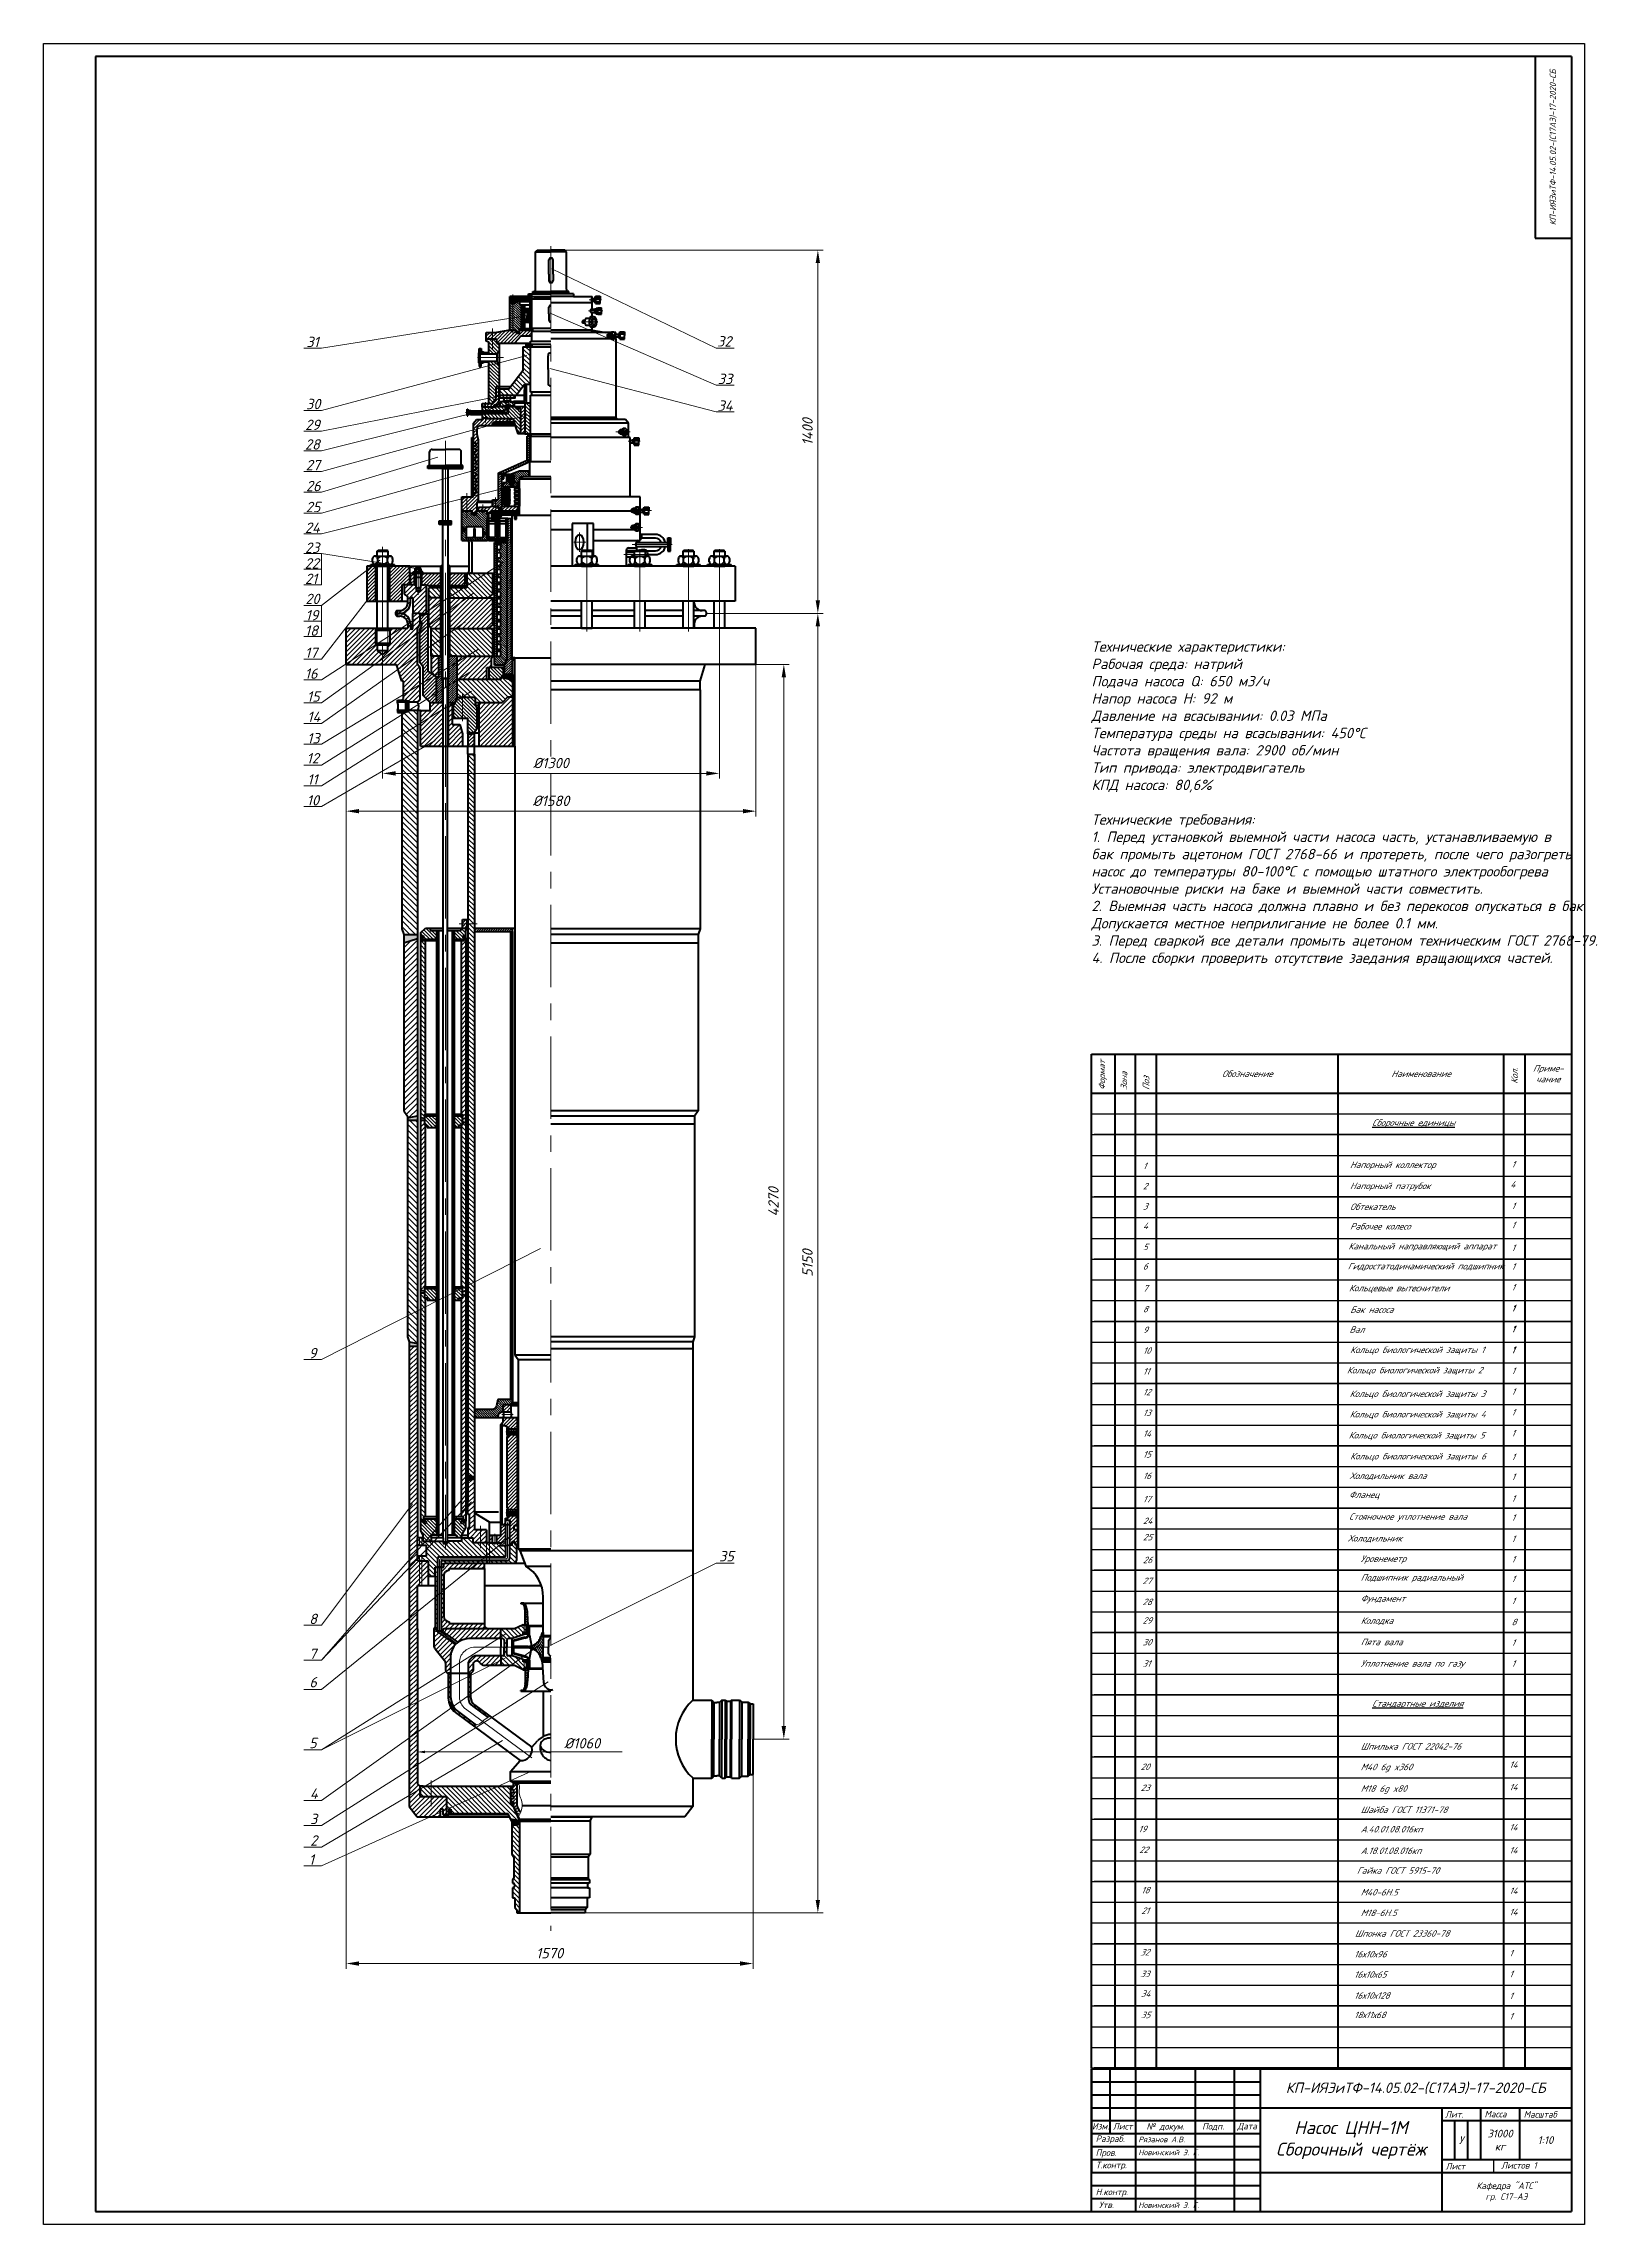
# Model space of a CAD drawing. Header units: millimetres. Extents: x 2879 to 23223, y -3142 to 6314.
# Drawn here: x 22546 to 23145, y -3142 to -2301 of the extents above; entities that cross this region are included whole.
import ezdxf

# ---------------------------------------------------------------- set-up
doc = ezdxf.new("R2010")
doc.units = ezdxf.units.MM
for name, pattern in [('ACAD_ISO03W100', [30, 12, -18]), ('K5LT_THIN', [0]), ('осевая', [50.8, 31.75, -6.35, 6.35, -6.35])]:
    doc.linetypes.add(name, pattern=pattern)
doc.layers.get('0').update_dxf_attribs({"lineweight": 40})
for name, color, linetype, lineweight in [('Оси', 7, 'осевая', 20), ('Основная', 7, 'Continuous', 53), ('Размеры', 7, 'Continuous', 20), ('Тонкая', 7, 'Continuous', 25), ('тонкий', 7, 'ACAD_ISO03W100', 20), ('Штрих пункт', 7, 'ACAD_ISO03W100', 20), ('штриховка', 7, 'Continuous', 20)]:
    doc.layers.add(name, color=color, linetype=linetype, lineweight=lineweight)
doc.layers.add('Системный слой', color=7, linetype='Continuous')
doc.styles.add('ADRF1', font='isocpeur.ttf', dxfattribs={"oblique": 15})
doc.styles.add('Frame', font='isocpeur.ttf', dxfattribs={"oblique": 25, "height": 2.5})
doc.styles.add('Размер', font='isocpeur.ttf', dxfattribs={"oblique": 15})
doc.styles.add('Размеры', font='isocpeur.ttf', dxfattribs={"oblique": 15})
doc.dimstyles.new('гост', dxfattribs={"dimtxt": 4, "dimasz": 5, "dimexe": 2, "dimexo": 0, "dimgap": 2, "dimtad": 1, "dimtoh": 1, "dimdec": 1, "dimlfac": 10, "dimtxsty": 'ADRF1', "dimcen": 2.5, "dimadec": 0, "dimazin": 0, "dimtfac": 1, "dimtdec": 1, "dimtmove": 0, "dimatfit": 3, "dimfxl": 1, "dimlwd": 20, "dimlwe": 20, "dimarcsym": 0})
pattern_1 = [(45, (22325.3025, -2965.1923), (-0.8980256, 0.8980256), [])]
pattern_2 = [(135, (22325.3025, -2965.1923), (-1.122532, -1.122532), [])]
pattern_3 = [(45, (22269.3143, -2965.1923), (-0.8980256, 0.8980256), [])]
pattern_4 = [(135, (22222.6435, -2965.1923), (-0.6735192, -0.6735192), [])]
pattern_5 = [(45, (22222.6435, -2965.1923), (-0.6735192, 0.6735192), [])]
pattern_6 = [(135, (22325.3025, -2965.1923), (-0.8980256, -0.8980256), [])]
pattern_7 = [(45, (22325.3025, -2965.1923), (-0.6735192, 0.6735192), [])]
pattern_8 = [(135, (22325.3025, -2965.1923), (-0.6735192, -0.6735192), [])]
pattern_9 = [(45, (22325.3025, -2965.1923), (-0.4490128, 0.4490128), [])]
pattern_10 = [(135, (22325.3025, -2965.1923), (-0.4490128, -0.4490128), [])]
pattern_11 = [(45, (22325.3025, -2965.1923), (-0.2245064, 0.2245064), [])]
pattern_12 = [(135, (22325.3025, -2965.1923), (-0.2245064, -0.2245064), [])]
pattern_13 = [(45, (22325.3025, -2955.0194), (-0.2245064, 0.2245064), [])]
pattern_14 = [(46, (22325.3025, -2955.0194), (-0.22839039, 0.22055403), [])]
pattern_15 = [(135, (22325.3025, -2955.0194), (-0.2245064, -0.2245064), [])]
pattern_16 = [(135, (22269.3143, -2965.1923), (-0.4490128, -0.4490128), [])]
pattern_17 = [(135, (22269.3143, -2965.1923), (-0.8980256, -0.8980256), [])]
pattern_18 = [(135, (22222.6435, -2965.1923), (-0.8980256, -0.8980256), [])]
pattern_19 = [(135, (22222.64346, -2965.1923), (-0.4490128, -0.4490128), [])]
pattern_20 = [(135, (-59.8167, 0), (-0.89802561, -0.89802561), [])]
pattern_21 = [(45, (-59.81674, 0), (-0.449012806, 0.449012806), [])]

msp = doc.modelspace()

# ---------------------------------------------------------------- texts
at = {"insert": (23128.34, -2341.406), "char_height": 2.4, "attachment_point": 5, "rotation": 90, "style": 'Размеры'}
msp.add_mtext_dynamic_manual_height_columns('КП-ИЯЭиТФ-14.05.02-(C17АЭ)-17-2020-СБ', width=70.14135, gutter_width=12.5, heights=[14.116], dxfattribs=at)
at = {"char_height": 2.5, "width": 16.8999, "attachment_point": 1, "rotation": 90, "style": 'Frame'}
for s, insert in [('Формат', (22953.103, -2704.994)), ('Зона', (22961.586, -2704.994)), ('Поз', (22970.137, -2704.994)), ('Кол.', (23112.137, -2702.619))]:
    msp.add_mtext(s, dxfattribs=dict(at, insert=insert))
for s, insert, char_height, width, attachment_point, style in [('Обозначение', (23010.34, -2698.66), 2.5, 70, 5, 'Frame'), ('Наименование', (23077.34, -2698.66), 2.5, 64, 5, 'Frame'), ('Приме-\\Pчание', (23126.34, -2698.66), 2.5, 18, 5, 'Frame'), ('1', (22970.099, -2732.976), 2.5, 8, 1, 'Frame'), ('Напорный коллектор', (23049.935, -2732.508), 2.5, 64, 1, 'Frame'), ('1', (23112.204, -2732.337), 2.5, 8, 1, 'Frame'), ('2', (22970.099, -2740.776), 2.5, 8, 1, 'Frame'), ('Напорный патрубок', (23049.935, -2740.647), 2.5, 64, 1, 'Frame'), ('4', (23111.796, -2740.059), 2.5, 8, 1, 'Frame'), ('3', (22970.099, -2748.582), 2.5, 8, 1, 'Frame'), ('Обтекатель', (23049.935, -2748.709), 2.5, 64, 1, 'Frame'), ('1', (23112.204, -2748.383), 2.5, 8, 1, 'Frame'), ('4', (22970.099, -2756.123), 2.5, 8, 1, 'Frame'), ('Рабочее колесо', (23049.935, -2756.243), 2.5, 64, 1, 'Frame'), ('1', (23112.204, -2755.749), 2.5, 8, 1, 'Frame'), ('5', (22970.099, -2764.188), 2.5, 8, 1, 'Frame'), ('Канальный направляющий аппарат', (23049.326, -2763.901), 2.5, 64, 1, 'Frame'), ('1', (23112.204, -2764.527), 2.5, 8, 1, 'Frame'), ('6', (22970.099, -2771.688), 2.5, 8, 1, 'Frame'), ('Гидростатодинамический подшипник', (23049.077, -2771.608), 2.5, 64, 1, 'Frame'), ('1', (23112.204, -2771.749), 2.5, 8, 1, 'Frame'), ('7', (22970.099, -2780.188), 2.5, 8, 1, 'Frame'), ('Кольцевые вытеснители', (23049.55, -2780.064), 2.5, 64, 1, 'Frame'), ('1', (23112.204, -2779.749), 2.5, 8, 1, 'Frame'), ('8', (22970.099, -2788.188), 2.5, 8, 1, 'Frame'), ('Бак насоса', (23049.994, -2788.387), 2.5, 64, 1, 'Frame'), ('1', (23112.204, -2787.749), 2.5, 8, 1, 'Frame'), ('1', (23112.204, -2787.982), 2.5, 8, 1, 'Frame'), ('9', (22970.099, -2796.188), 2.5, 8, 1, 'Frame'), ('Вал', (23049.712, -2796.052), 2.5, 64, 1, 'Frame'), ('1', (23112.204, -2795.749), 2.5, 8, 1, 'Frame'), ('1', (23112.204, -2795.982), 2.5, 8, 1, 'Frame'), ('10', (22970.099, -2804.188), 2.5, 8, 1, 'Frame'), ('Кольцо биологической защиты 1', (23049.975, -2803.878), 2.5, 64, 1, 'Frame'), ('1', (23112.204, -2803.749), 2.5, 8, 1, 'Frame'), ('1', (23112.204, -2803.982), 2.5, 8, 1, 'Frame'), ('11', (22970.099, -2812.188), 2.5, 8, 1, 'Frame'), ('Кольцо биологической защиты 2', (23048.759, -2811.724), 2.5, 64, 1, 'Frame'), ('1', (23112.204, -2811.982), 2.5, 8, 1, 'Frame'), ('12', (22970.099, -2820.188), 2.5, 8, 1, 'Frame'), ('Кольцо биологической защиты 3', (23049.814, -2820.824), 2.5, 64, 1, 'Frame'), ('1', (23112.204, -2819.982), 2.5, 8, 1, 'Frame'), ('13', (22970.099, -2828.188), 2.5, 8, 1, 'Frame'), ('Кольцо биологической защиты 4', (23049.814, -2828.727), 2.5, 64, 1, 'Frame'), ('1', (23112.204, -2827.982), 2.5, 8, 1, 'Frame'), ('14', (22970.099, -2836.188), 2.5, 8, 1, 'Frame'), ('Кольцо биологической защиты 5', (23049.448, -2836.829), 2.5, 64, 1, 'Frame'), ('1', (23112.204, -2835.982), 2.5, 8, 1, 'Frame'), ('15', (22970.099, -2844.188), 2.5, 8, 1, 'Frame'), ('Кольцо биологической защиты 6', (23049.975, -2844.92), 2.5, 64, 1, 'Frame'), ('1', (23112.204, -2845.172), 2.5, 8, 1, 'Frame'), ('16', (22970.099, -2852.486), 2.5, 8, 1, 'Frame'), ('Холодильник вала', (23049.814, -2852.468), 2.5, 64, 1, 'Frame'), ('1', (23112.204, -2852.858), 2.5, 8, 1, 'Frame'), ('17', (22970.099, -2861.451), 2.5, 8, 1, 'Frame'), ('Фланец', (23049.55, -2859.774), 2.5, 64, 1, 'Frame'), ('1', (23112.204, -2861.212), 2.5, 8, 1, 'Frame'), ('24', (22970.099, -2869.844), 2.5, 8, 1, 'Frame'), ('25', (22970.099, -2876.139), 2.5, 8, 1, 'Frame'), ('Стояночное уплотнение вала', (23049.586, -2868.163), 2.5, 64, 1, 'Frame'), ('1', (23112.204, -2868.564), 2.5, 8, 1, 'Frame'), ('Холодильник', (23049.118, -2876.567), 2.5, 64, 1, 'Frame'), ('Уровнеметр', (23054.036, -2884.43), 2.5, 64, 1, 'Frame'), ('1', (23112.204, -2876.752), 2.5, 8, 1, 'Frame'), ('27', (22969.928, -2892.994), 2.5, 8, 1, 'Frame'), ('26', (22970.099, -2884.925), 2.5, 8, 1, 'Frame'), ('Подшипник радиальный', (23054.079, -2891.652), 2.5, 64, 1, 'Frame'), ('1', (23112.204, -2884.633), 2.5, 8, 1, 'Frame'), ('1', (23112.204, -2892.256), 2.5, 8, 1, 'Frame'), ('28', (22969.928, -2901.098), 2.5, 8, 1, 'Frame'), ('Фундамент', (23054.079, -2899.756), 2.5, 64, 1, 'Frame'), ('1', (23112.204, -2900.709), 2.5, 8, 1, 'Frame'), ('29', (22969.928, -2908.276), 2.5, 8, 1, 'Frame'), ('Колодка', (23054.079, -2908.327), 2.5, 64, 1, 'Frame'), ('8', (23112.204, -2908.852), 2.5, 8, 1, 'Frame'), ('30', (22969.928, -2916.645), 2.5, 8, 1, 'Frame'), ('Пята вала', (23054.079, -2916.552), 2.5, 64, 1, 'Frame'), ('1', (23112.204, -2916.778), 2.5, 8, 1, 'Frame'), ('31', (22969.928, -2924.893), 2.5, 8, 1, 'Frame'), ('Уплотнение вала по газу', (23054.079, -2924.8), 2.5, 64, 1, 'Frame'), ('1', (23112.204, -2924.859), 2.5, 8, 1, 'Frame'), ('Шпилька ГОСТ 22042-76', (23054.079, -2956.809), 2.5, 64, 1, 'Frame'), ('20', (22969.223, -2964.675), 2.5, 8, 1, 'Frame'), ('M40 6g x360', (23054.079, -2964.766), 2.5, 64, 1, 'Frame'), ('14', (23111.328, -2963.87), 2.5, 8, 1, 'Frame'), ('23', (22969.223, -2972.795), 2.5, 8, 1, 'Frame'), ('M18 6g x80', (23054.079, -2973.086), 2.5, 64, 1, 'Frame'), ('14', (23111.328, -2972.557), 2.5, 8, 1, 'Frame'), ('Шайба ГОСТ 11371-78', (23054.079, -2981.259), 2.5, 64, 1, 'Frame'), ('19', (22968.347, -2988.676), 2.5, 8, 1, 'Frame'), ('A.40.01.08.016кп', (23054.079, -2988.769), 2.5, 64, 1, 'Frame'), ('14', (23111.328, -2988.02), 2.5, 8, 1, 'Frame'), ('22', (22968.67, -2996.694), 2.5, 8, 1, 'Frame'), ('A.18.01.08.016кп', (23054.079, -2997.058), 2.5, 64, 1, 'Frame'), ('14', (23111.328, -2996.881), 2.5, 8, 1, 'Frame'), ('Гайка ГОСТ 5915-70', (23052.58, -3004.703), 2.5, 64, 1, 'Frame'), ('18', (22969.478, -3012.246), 2.5, 8, 1, 'Frame'), ('M40-6H.5', (23054.079, -3013.073), 2.5, 64, 1, 'Frame'), ('14', (23111.328, -3012.518), 2.5, 8, 1, 'Frame'), ('21', (22969.478, -3020.178), 2.5, 8, 1, 'Frame'), ('M18-6H.5', (23054.079, -3021.01), 2.5, 64, 1, 'Frame'), ('14', (23111.328, -3020.697), 2.5, 8, 1, 'Frame'), ('Шпонка ГОСТ 23360-78', (23051.825, -3028.961), 2.5, 64, 1, 'Frame'), ('32', (22969.113, -3036.205), 2.5, 8, 1, 'Frame'), ('16х10х96', (23051.522, -3036.95), 2.5, 64, 1, 'Frame'), ('1', (23111.328, -3036.52), 2.5, 8, 1, 'Frame'), ('33', (22969.113, -3044.561), 2.5, 8, 1, 'Frame'), ('34', (22969.317, -3052.164), 2.5, 8, 1, 'Frame'), ('16х10х65', (23051.522, -3044.776), 2.5, 64, 1, 'Frame'), ('1', (23111.328, -3044.597), 2.5, 8, 1, 'Frame'), ('35', (22969.317, -3060.386), 2.5, 8, 1, 'Frame'), ('16х10х128', (23051.522, -3052.892), 2.5, 64, 1, 'Frame'), ('18х11х68', (23051.522, -3060.372), 2.5, 64, 1, 'Frame'), ('1', (23111.328, -3053.054), 2.5, 8, 1, 'Frame'), ('1', (23111.328, -3060.896), 2.5, 8, 1, 'Frame'), ('КП-ИЯЭиТФ-14.05.02-(C17АЭ)-17-2020-СБ', (23075.34, -3089.906), 4, 120, 5, 'Размер'), ('Дата', (23010.34, -3104.767), 2.5, 10, 5, 'Размер'), ('Насос ЦНН-1М\\PСборочный чертёж', (23050.34, -3109.906), 5, 70, 5, 'Размер'), ('Изм.', (22953.84, -3104.58), 2.5, 7, 5, 'Размер'), ('Разраб.', (22951.955, -3108.112), 2.5, 17, 1, 'Размер'), ('Лист', (22962.34, -3104.58), 2.5, 10, 5, 'Размеры'), ('Рязанов А.В.', (22968.395, -3108.577), 2.15, 23, 1, 'Размер'), ('№ докум.', (22978.84, -3104.955), 2.5, 23, 5, 'Размер'), ('Подп.', (22992.983, -3103.33), 2.5, 15, 1, 'Размер'), ('1:10', (23125.34, -3109.906), 3, 20, 5, 'Размер'), ('Пров.', (22951.93, -3113.471), 2.5, 17, 1, 'Размер'), ('Т.контр.', (22951.955, -3118.289), 2.5, 17, 1, 'Размер'), ('Новинский Э. Г.', (22968.395, -3113.577), 2.15, 23, 1, 'Размер'), ('Н.контр.', (22951.955, -3128.642), 2.5, 17, 1, 'Размер'), ('Утв.', (22953.166, -3133.642), 2.5, 17, 1, 'Размеры'), ('Новинский Э. Г.', (22968.395, -3133.906), 2.15, 23, 1, 'Размер')]:
    msp.add_mtext(s, dxfattribs=dict(insert=insert, char_height=char_height, width=width, attachment_point=attachment_point, style=style))
at = {"layer": 'Основная', "char_height": 2.5, "style": 'Размер'}
for s, insert, width, attachment_point in [('Лит.', (23086.661, -3098.726), 15, 1), ('Масса', (23101.864, -3098.624), 15, 1), ('Масштаб', (23116.965, -3098.726), 20, 1), ('Лист', (23086.864, -3118.726), 20, 1), ('Листов 1', (23108.291, -3118.398), 20, 1), ('Кафедра "АТС" \\Pгр. С17-АЭ', (23110.34, -3129.906), 50, 5)]:
    msp.add_mtext(s, dxfattribs=dict(at, insert=insert, width=width, attachment_point=attachment_point))
at = {"layer": 'Размеры', "char_height": 4, "attachment_point": 1, "style": 'Размеры'}
for s, width, insert in [('31', 41.76858, (22647.615, -2414.452)), ('32', 41.76858, (22805.982, -2414.214)), ('33', 41.76858, (22806.243, -2428.708)), ('30', 6.82666, (22647.486, -2438.399)), ('29', 41.76858, (22647.164, -2446.429)), ('34', 41.76858, (22806.141, -2439.026)), ('28', 41.76858, (22647.084, -2453.977)), ('27', 41.76858, (22647.399, -2461.954)), ('26', 41.76858, (22647.479, -2470.018)), ('25', 41.76858, (22647.399, -2478.097)), ('24', 41.76858, (22647.078, -2486.093)), ('23', 41.76858, (22647.107, -2493.803)), ('22', 41.76858, (22647.005, -2499.83)), ('21', 41.76858, (22647.108, -2505.804)), ('20', 41.76858, (22647.23, -2513.556)), ('19', 41.76858, (22647.313, -2519.857)), ('18', 41.76858, (22647.073, -2525.778)), ('17', 41.76858, (22647.118, -2534.294)), ('16', 41.76858, (22647.02, -2542.361)), ('15', 41.76858, (22647.838, -2551.19)), ('14', 41.76858, (22647.996, -2559.008)), ('13', 41.76858, (22647.932, -2567.287)), ('12', 41.76858, (22647.72, -2575.003)), ('11', 41.76858, (22647.983, -2583.15)), ('10', 41.76858, (22647.772, -2591.229)), ('9', 41.76858, (22648.609, -2804.422)), ('35', 41.76858, (22806.723, -2882.728)), ('8', 41.76858, (22648.712, -2906.916)), ('7', 41.76858, (22648.664, -2920.395)), ('6', 41.76858, (22648.792, -2931.308)), ('5', 41.76858, (22648.694, -2954.757)), ('4', 41.76858, (22649.026, -2974.283)), ('3', 41.76858, (22649.008, -2984.063)), ('2', 41.76858, (22649.109, -2992.364)), ('1', 41.76858, (22648.597, -2999.71))]:
    msp.add_mtext_dynamic_manual_height_columns(s, width=width, gutter_width=12.5, heights=[0], dxfattribs=dict(at, insert=insert))
at = {"layer": 'Размеры', "insert": (22950.34, -2531.925), "char_height": 4, "width": 185, "attachment_point": 1, "style": 'Размер'}
msp.add_mtext('{\\C0;Технические характеристики:\\PРабочая среда: натрий\\PПодача насоса Q: 650 м3/ч\\PНапор насоса H: 92 м\\PДавление на всасывании: 0.03 МПа\\PТемпература среды на всасывании: 450%%DС\\PЧастота вращения вала: 2900 об/мин\\PТип привода: электродвигатель\\PКПД насоса: 80,6%\\P}\\PТехнические требования:\\P1. Перед установкой выемной части насоса часть, устанавливаемую в бак промыть ацетоном ГОСТ 2768-66 и протереть, после чего разогреть насос до температуры 80-100°С с помощью штатного электрообогрева\\PУстановочные риски на баке и выемной части совместить.\\P2. Выемная часть насоса должна плавно и без перекосов опускаться в бак.\\PДопускается местное неприлигание не более 0.1 мм.\\P3. Перед сваркой все детали промыть ацетоном техническим ГОСТ 2768-79.\\P4. После сборки проверить отсутствие заедания вращающихся частей.{\\fTahoma|b0|i0|c204|p32; }', dxfattribs=at)
at = {"layer": 'Размеры', "insert": (22753.97, -2956.872), "char_height": 4, "attachment_point": 5, "style": 'ADRF1'}
msp.add_mtext('%%C1060', dxfattribs=at)
at = {"layer": 'Тонкая', "char_height": 2.5, "width": 53.57806, "attachment_point": 1, "style": 'Frame'}
for s, insert in [('{\\LСборочные единицы}', (23058.488, -2716.283)), ('{\\LСтандартные изделия}', (23058.527, -2940.253))]:
    msp.add_mtext(s, dxfattribs=dict(at, insert=insert))
at = {"layer": 'тонкий', "char_height": 3, "attachment_point": 5, "style": 'Размер'}
for s, insert, width in [('У', (23092.84, -3109.906), 5), ('31000\\Pкг', (23107.84, -3109.906), 15)]:
    msp.add_mtext(s, dxfattribs=dict(at, insert=insert, width=width))

# ---------------------------------------------------------------- blocks, each defined once
blk = doc.blocks.new('*D20')
at = {"layer": 'Defpoints', "color": 0, "transparency": 16777216}
for p in [(22662.95, -2540.82), (22819.88, -2955.27), (22662.95, -3041.81)]:
    blk.add_point(p, dxfattribs=at)
at = {"layer": 'Размеры', "color": 0, "linetype": 'Continuous', "lineweight": 20, "transparency": 16777216}
for p, q in [((22662.95, -2540.82), (22662.95, -3043.81)), ((22819.88, -2955.27), (22819.88, -3043.81)), ((22814.88, -3041.81), (22667.95, -3041.81))]:
    blk.add_line(p, q, dxfattribs=at)
at = {"layer": 'Размеры', "color": 0, "transparency": 16777216}
for points in [[(22667.95, -3040.98), (22667.95, -3042.65), (22662.95, -3041.81)], [(22814.88, -3040.98), (22814.88, -3042.65), (22819.88, -3041.81)]]:
    blk.add_solid(points, dxfattribs=at)
at = {"layer": 'Размеры', "color": 0, "transparency": 16777216, "insert": (22741.41, -3037.81), "char_height": 4, "attachment_point": 5, "style": 'ADRF1'}
blk.add_mtext('1570', dxfattribs=at)
blk = doc.blocks.new('*D21')
at = {"layer": 'Defpoints', "color": 0, "transparency": 16777216}
for p in [(22801.87, -2521.12), (22844.83, -2521.12), (22741.95, -3022.27)]:
    blk.add_point(p, dxfattribs=at)
at = {"layer": 'Размеры', "color": 0, "linetype": 'Continuous', "lineweight": 20, "transparency": 16777216}
for p, q in [((22801.87, -2521.12), (22846.83, -2521.12)), ((22844.83, -3017.27), (22844.83, -2526.12)), ((22741.95, -3022.27), (22846.83, -3022.27))]:
    blk.add_line(p, q, dxfattribs=at)
at = {"layer": 'Размеры', "color": 0, "transparency": 16777216}
for points in [[(22843.99, -2526.12), (22845.66, -2526.12), (22844.83, -2521.12)], [(22843.99, -3017.27), (22845.66, -3017.27), (22844.83, -3022.27)]]:
    blk.add_solid(points, dxfattribs=at)
at = {"layer": 'Размеры', "color": 0, "transparency": 16777216, "insert": (22840.83, -2771.7), "char_height": 4, "attachment_point": 5, "rotation": 90, "style": 'ADRF1'}
blk.add_mtext('5150', dxfattribs=at)
blk = doc.blocks.new('*D22')
at = {"layer": 'Defpoints', "color": 0, "transparency": 16777216}
for p in [(22820.95, -2540.82), (22831.72, -2540.82), (22819.88, -2955.27)]:
    blk.add_point(p, dxfattribs=at)
at = {"layer": 'Размеры', "color": 0, "linetype": 'Continuous', "lineweight": 20, "transparency": 16777216}
for p, q in [((22820.95, -2540.82), (22833.72, -2540.82)), ((22831.72, -2950.27), (22831.72, -2545.82)), ((22819.88, -2955.27), (22833.72, -2955.27))]:
    blk.add_line(p, q, dxfattribs=at)
at = {"layer": 'Размеры', "color": 0, "transparency": 16777216}
for points in [[(22830.88, -2545.82), (22832.55, -2545.82), (22831.72, -2540.82)], [(22830.88, -2950.27), (22832.55, -2950.27), (22831.72, -2955.27)]]:
    blk.add_solid(points, dxfattribs=at)
at = {"layer": 'Размеры', "color": 0, "transparency": 16777216, "insert": (22827.72, -2748.05), "char_height": 4, "attachment_point": 5, "rotation": 90, "style": 'ADRF1'}
blk.add_mtext('4270', dxfattribs=at)
blk = doc.blocks.new('*D23')
at = {"layer": 'Defpoints', "color": 0, "transparency": 16777216}
for p in [(22741.95, -2381.07), (22801.87, -2521.12), (22844.83, -2521.12)]:
    blk.add_point(p, dxfattribs=at)
at = {"layer": 'Размеры', "color": 0, "linetype": 'Continuous', "lineweight": 20, "transparency": 16777216}
for p, q in [((22741.95, -2381.07), (22846.83, -2381.07)), ((22844.83, -2386.07), (22844.83, -2516.12)), ((22801.87, -2521.12), (22846.83, -2521.12))]:
    blk.add_line(p, q, dxfattribs=at)
at = {"layer": 'Размеры', "color": 0, "transparency": 16777216}
for points in [[(22843.99, -2386.07), (22845.66, -2386.07), (22844.83, -2381.07)], [(22843.99, -2516.12), (22845.66, -2516.12), (22844.83, -2521.12)]]:
    blk.add_solid(points, dxfattribs=at)
at = {"layer": 'Размеры', "color": 0, "transparency": 16777216, "insert": (22840.83, -2451.1), "char_height": 4, "attachment_point": 5, "rotation": 90, "style": 'ADRF1'}
blk.add_mtext('1400', dxfattribs=at)
blk = doc.blocks.new('*D24')
at = {"layer": 'Defpoints', "color": 0, "transparency": 16777216}
for p in [(22806.87, -2526.82), (22677.02, -2537.12), (22806.87, -2582.84)]:
    blk.add_point(p, dxfattribs=at)
at = {"layer": 'Размеры', "color": 0, "linetype": 'Continuous', "lineweight": 20, "transparency": 16777216}
for p, q in [((22806.87, -2526.82), (22806.87, -2584.84)), ((22677.02, -2537.12), (22677.02, -2584.84)), ((22682.02, -2582.84), (22801.87, -2582.84))]:
    blk.add_line(p, q, dxfattribs=at)
at = {"layer": 'Размеры', "color": 0, "transparency": 16777216}
for points in [[(22682.02, -2582.01), (22682.02, -2583.68), (22677.02, -2582.84)], [(22801.87, -2582.01), (22801.87, -2583.68), (22806.87, -2582.84)]]:
    blk.add_solid(points, dxfattribs=at)
at = {"layer": 'Размеры', "color": 0, "transparency": 16777216, "insert": (22741.95, -2578.84), "char_height": 4, "attachment_point": 5, "style": 'ADRF1'}
blk.add_mtext('%%C1300', dxfattribs=at)
blk = doc.blocks.new('*D25')
at = {"layer": 'Defpoints', "color": 0, "transparency": 16777216}
for p in [(22662.95, -2540.63), (22820.95, -2540.82), (22820.95, -2597.41)]:
    blk.add_point(p, dxfattribs=at)
at = {"layer": 'Размеры', "color": 0, "linetype": 'Continuous', "lineweight": 20, "transparency": 16777216}
for p, q in [((22662.95, -2540.63), (22662.95, -2599.41)), ((22820.95, -2540.82), (22820.95, -2599.41)), ((22667.95, -2597.41), (22815.95, -2597.41))]:
    blk.add_line(p, q, dxfattribs=at)
at = {"layer": 'Размеры', "color": 0, "transparency": 16777216}
for points in [[(22667.95, -2596.57), (22667.95, -2598.24), (22662.95, -2597.41)], [(22815.95, -2596.57), (22815.95, -2598.24), (22820.95, -2597.41)]]:
    blk.add_solid(points, dxfattribs=at)
at = {"layer": 'Размеры', "color": 0, "transparency": 16777216, "insert": (22741.95, -2593.41), "char_height": 4, "attachment_point": 5, "style": 'ADRF1'}
blk.add_mtext('%%C1580', dxfattribs=at)

# ---------------------------------------------------------------- dimensions: what is measured, and where the dimension line sits
at = {"layer": 'Размеры'}
for base, p1, p2, text, picture, middle in [((22844.825, -2521.124), (22741.947, -2381.072), (22801.87, -2521.124), '1400', '*D23', (22840.825, -2451.098)), ((22844.825, -2521.124), (22741.947, -3022.269), (22801.87, -2521.124), '5150', '*D21', (22840.825, -2771.697)), ((22831.717, -2540.824), (22819.878, -2955.268), (22820.947, -2540.824), '4270', '*D22', (22827.717, -2748.046))]:
    dim = msp.add_linear_dim(base=base, p1=p1, p2=p2, angle=90, text=text, dimstyle='гост', dxfattribs=at)
    dim.commit()
    dim.dimension.update_dxf_attribs({"geometry": picture, "text_midpoint": middle})
for base, p1, p2, text, picture, middle in [((22806.869, -2582.843), (22677.024, -2537.117), (22806.869, -2526.824), '%%C1300', '*D24', (22741.947, -2582.843)), ((22662.947, -3041.813), (22819.878, -2955.268), (22662.947, -2540.824), '1570', '*D20', (22741.412, -3041.813))]:
    dim = msp.add_linear_dim(base=base, p1=p1, p2=p2, text=text, dimstyle='гост', dxfattribs=at)
    dim.commit()
    dim.dimension.update_dxf_attribs({"geometry": picture, "text_midpoint": middle, "dimtype": 160})
dim = msp.add_linear_dim(base=(22820.947, -2597.406), p1=(22662.947, -2540.633), p2=(22820.947, -2540.824), text='%%C<>', dimstyle='гост', dxfattribs=at)
dim.commit()
dim.dimension.update_dxf_attribs({"geometry": '*D25', "text_midpoint": (22741.947, -2593.406)})

# ---------------------------------------------------------------- hatches: boundary and pattern name
h = msp.add_hatch(color=256)
h.dxf.hatch_style = 1
h.paths.add_polyline_path([(22729.772, -2400.917), (22729.772, -2400.165), (22728.505, -2400.165), (22728.505, -2400.917)])
h.paths.add_polyline_path([(22728.505, -2412.375), (22728.505, -2413.127), (22729.772, -2413.127), (22729.772, -2412.375)])
h = msp.add_hatch()
h.set_pattern_fill('ANSI31', color=256, scale=0.05)
h.set_pattern_definition([(45, (22325.3025, -2965.1923), (-0.1122532, 0.1122532), [])])
h.paths.add_polyline_path([(22721.637, -2480.291), (22721.637, -2480.853), (22722.938, -2480.853), (22722.938, -2480.291)])
h = msp.add_hatch(color=256)
h.dxf.hatch_style = 1
h.paths.add_polyline_path([(22709.203, -2489.128), (22709.203, -2488.814), (22707.543, -2488.099), (22707.543, -2489.808)])
h.paths.add_polyline_path([(22717.284, -2490.89), (22717.284, -2489.721), (22715.625, -2490.075), (22715.625, -2490.576)])
h = msp.add_hatch(color=256)
h.dxf.hatch_style = 1
h.paths.add_polyline_path([(22717.284, -2483.789), (22717.284, -2484.524), (22717.984, -2484.524), (22717.984, -2483.789)])
h.paths.add_polyline_path([(22717.284, -2482.323), (22717.284, -2483.056), (22717.984, -2483.056), (22717.984, -2482.323)])
h = msp.add_hatch(color=256)
h.dxf.hatch_style = 1
h.paths.add_polyline_path([(22728.661, -2484.8), (22728.661, -2484.269), (22727.824, -2484.269), (22727.824, -2484.8)])
h = msp.add_hatch(color=256)
h.dxf.hatch_style = 1
h.paths.add_polyline_path([(22693.966, -2521.124), (22691.493, -2521.124), (22691.493, -2522.031), (22693.605, -2521.464), (22693.966, -2521.464)])
h = msp.add_hatch(color=256)
h.dxf.hatch_style = 1
h.paths.add_polyline_path([(22724.08, -2544.724), (22723.281, -2545.694), (22727.08, -2546.948), (22727.08, -2544.724)])
h = msp.add_hatch(color=256)
h.dxf.hatch_style = 1
h.paths.add_polyline_path([(22690.444, -2646.628), (22690.444, -2644.908), (22685.226, -2644.908), (22685.226, -2648.305)])
h.paths.add_polyline_path([(22687.298, -2802.067), (22687.298, -2803.878), (22690.444, -2803.878), (22690.444, -2802.637)])
h.paths.add_polyline_path([(22686.61, -2715.657), (22686.61, -2716.58), (22690.444, -2716.58), (22690.444, -2714.964)])
h = msp.add_hatch(color=256)
h.dxf.hatch_style = 1
h.paths.add_polyline_path([(22727.14, -2646.646), (22726.305, -2647.018), (22726.305, -2647.505), (22727.14, -2647.626)])
h = msp.add_hatch(color=256)
h.dxf.hatch_style = 1
h.paths.add_polyline_path([(22693.14, -2715.986), (22691.597, -2715.63), (22691.597, -2716.721), (22693.14, -2716.721)])
h.paths.add_polyline_path([(22709.12, -2715.72), (22707.804, -2716.087), (22707.804, -2717.138), (22709.12, -2717.554)])
h.paths.add_polyline_path([(22704.613, -2718.666), (22704.613, -2719.391), (22704.957, -2719.391)])
h.paths.add_polyline_path([(22697.837, -2718.483), (22697.407, -2719.391), (22697.837, -2719.391)])
h = msp.add_hatch(color=256)
h.dxf.hatch_style = 1
h.paths.add_polyline_path([(22693.14, -2782.573), (22691.597, -2782.216), (22691.597, -2783.308), (22693.14, -2783.308)])
h.paths.add_polyline_path([(22697.837, -2785.07), (22697.407, -2785.977), (22697.837, -2785.977)])
h.paths.add_polyline_path([(22704.613, -2785.253), (22704.613, -2785.977), (22704.957, -2785.977)])
h.paths.add_polyline_path([(22709.12, -2782.307), (22707.804, -2782.674), (22707.804, -2783.725), (22709.12, -2784.141)])
h = msp.add_hatch(color=256)
h.dxf.hatch_style = 1
h.paths.add_polyline_path([(22727.14, -2805.787), (22726.305, -2806.03), (22726.305, -2806.431), (22727.14, -2806.688)])
h = msp.add_hatch(color=256)
h.dxf.hatch_style = 1
h.paths.add_polyline_path([(22712.441, -2831.796), (22713.312, -2831.263), (22712.441, -2829.976)])
h = msp.add_hatch(color=256)
h.dxf.hatch_style = 1
h.paths.add_polyline_path([(22712.441, -2855.039), (22712.441, -2854.233), (22709.941, -2853.546), (22709.941, -2855.589)])
h = msp.add_hatch(color=256)
h.dxf.hatch_style = 1
h.paths.add_polyline_path([(22722.382, -2912.799), (22722.631, -2913.104), (22722.948, -2912.799)])
h.paths.add_polyline_path([(22722.631, -2926.444), (22722.424, -2926.83), (22722.868, -2926.83)])
h = msp.add_hatch(color=256)
h.dxf.hatch_style = 1
h.paths.add_polyline_path([(22703.242, -2929.796), (22702.354, -2929.796), (22702.353, -2930.379), (22703.242, -2930.13)])
h.paths.add_polyline_path([(22710.902, -2929.796), (22709.981, -2929.796), (22709.981, -2930.321), (22710.902, -2930.522)])
h = msp.add_hatch(color=256)
h.dxf.hatch_style = 1
h.paths.add_polyline_path([(22703.242, -2929.796), (22702.354, -2929.796), (22702.353, -2930.379), (22703.242, -2930.13)])
h.paths.add_polyline_path([(22710.902, -2929.796), (22709.981, -2929.796), (22709.981, -2930.321), (22710.902, -2930.522)])
h = msp.add_hatch(color=256)
h.dxf.hatch_style = 1
h.paths.add_polyline_path([(22726.448, -2986.076), (22726.847, -2986.882), (22726.847, -2988.62), (22729.997, -2988.013), (22729.997, -2986.882)])
at = {"layer": 'штриховка'}
h = msp.add_hatch(dxfattribs=at)
h.set_pattern_fill('ANSI31', color=256, scale=0.1, angle=90)
h.set_pattern_definition(pattern_15)
h.paths.add_polyline_path([(22728.505, -2401.346), (22728.505, -2400.165), (22729.772, -2400.165), (22729.772, -2400.917), (22733.274, -2400.917), (22733.274, -2398.965), (22726.087, -2398.965), (22726.087, -2401.346)])
h = msp.add_hatch(dxfattribs=at)
h.set_pattern_fill('ANSI31', color=256, scale=0.2, angle=90)
h.set_pattern_definition([(135, (22325.3025, -2955.0194), (-0.4490128, -0.4490128), [])])
h.paths.add_polyline_path([(22726.087, -2411.946), (22728.505, -2411.946), (22728.505, -2412.375), (22729.772, -2412.375), (22729.772, -2411.946), (22729.772, -2411.263), (22730.387, -2411.263), (22730.387, -2402.099), (22729.772, -2402.099), (22729.772, -2401.346), (22729.772, -2400.917), (22728.505, -2400.917), (22728.505, -2401.346), (22726.087, -2401.346)])
h = msp.add_hatch(dxfattribs=at)
h.set_pattern_fill('ANSI31', color=256, scale=0.1, angle=1)
h.set_pattern_definition(pattern_14)
h.paths.add_polyline_path([(22731.147, -2403.313), (22731.147, -2404.238), (22730.387, -2404.238), (22730.387, -2405.137), (22731.147, -2405.137), (22731.147, -2406.061), (22730.387, -2406.061), (22730.387, -2407.082), (22731.147, -2407.082), (22731.147, -2408.006), (22730.387, -2408.006), (22730.387, -2408.991), (22731.147, -2408.991), (22731.147, -2409.915), (22730.387, -2409.915), (22730.387, -2411.263), (22731.771, -2411.263), (22731.771, -2402.099), (22730.387, -2402.099), (22730.387, -2403.313)])
h = msp.add_hatch(dxfattribs=at)
h.set_pattern_fill('ANSI31', color=256, scale=0.1, angle=1)
h.set_pattern_definition(pattern_14)
h.paths.add_polyline_path([(22733.195, -2404.604), (22733.381, -2404.604), (22733.381, -2403.682), (22732.243, -2403.682), (22732.243, -2404.968), (22732.725, -2404.968), (22732.725, -2406.318), (22732.725, -2407.669), (22732.243, -2407.669), (22732.243, -2408.955), (22733.381, -2408.955), (22733.381, -2408.033), (22733.195, -2408.033), (22733.195, -2407.21), (22733.195, -2406.318)])
h = msp.add_hatch(dxfattribs=at)
h.set_pattern_fill('ANSI31', color=256, scale=0.1, angle=90)
h.set_pattern_definition(pattern_15)
h.paths.add_polyline_path([(22734.602, -2400.691), (22733.924, -2400.691), (22733.924, -2405.427), (22733.195, -2405.427), (22733.195, -2406.318), (22733.195, -2407.21), (22733.924, -2407.21), (22733.924, -2411.946), (22734.602, -2411.946), (22734.6, -2411.263), (22734.602, -2411.263)])
h = msp.add_hatch(dxfattribs=at)
h.set_pattern_fill('ANSI31', color=256, scale=0.1, angle=90)
h.set_pattern_definition(pattern_15)
h.paths.add_polyline_path([(22734.602, -2397.939), (22733.274, -2397.939), (22733.274, -2398.965), (22734.602, -2398.965)])
h = msp.add_hatch(dxfattribs=at)
h.set_pattern_fill('ANSI31', color=256, scale=0.1)
h.set_pattern_definition(pattern_13)
h.paths.add_polyline_path([(22734.602, -2398.965), (22733.274, -2398.965), (22733.274, -2400.917), (22733.924, -2400.917), (22733.924, -2400.691), (22734.602, -2400.159), (22734.602, -2399.863)])
h = msp.add_hatch(dxfattribs=at)
h.set_pattern_fill('ANSI31', color=256, scale=0.3)
h.set_pattern_definition(pattern_5)
h.paths.add_polyline_path([(22730.355, -2414.27), (22734.602, -2414.27), (22734.602, -2411.946), (22729.772, -2411.946), (22729.772, -2413.127), (22728.505, -2413.127), (22728.505, -2411.946), (22726.087, -2411.946), (22720.982, -2412.796), (22719.353, -2412.796), (22719.353, -2415.296), (22720.931, -2415.296), (22720.931, -2415.972), (22720.931, -2416.871), (22727.918, -2416.871)])
h.paths.add_polyline_path([(22719.353, -2412.796), (22718.921, -2412.796), (22716.987, -2413.656), (22716.987, -2415.296), (22718.801, -2415.296), (22719.353, -2415.296)])
h.paths.add_polyline_path([(22718.921, -2412.796), (22716.987, -2412.796), (22716.987, -2413.656)], flags=17)
h = msp.add_hatch(dxfattribs=at)
h.set_pattern_fill('ANSI31', color=256, scale=0.2)
h.set_pattern_definition(pattern_9)
h.paths.add_polyline_path([(22718.004, -2420.858), (22717.851, -2420.614), (22717.81, -2420.614), (22716.45, -2420.614), (22715.726, -2420.419), (22714.12, -2420.419), (22714.12, -2420.672), (22714.43, -2420.672), (22714.43, -2420.905), (22714.702, -2420.905), (22714.702, -2421.099), (22718.004, -2421.102)])
h.paths.add_polyline_path([(22718.004, -2424.15), (22718.004, -2423.815), (22714.702, -2423.818), (22714.702, -2424.013), (22714.43, -2424.013), (22714.43, -2424.246), (22714.12, -2424.246), (22714.12, -2424.498), (22715.726, -2424.498), (22716.45, -2424.304), (22717.873, -2424.304)])
h.paths.add_polyline_path([(22715.071, -2424.595), (22714.217, -2424.595), (22714.217, -2424.926), (22715.071, -2424.926)])
h.paths.add_polyline_path([(22715.071, -2425.625), (22714.217, -2425.625), (22714.217, -2425.955), (22715.071, -2425.955)])
h.paths.add_polyline_path([(22715.726, -2424.498), (22714.12, -2424.498), (22714.217, -2424.595), (22715.363, -2424.595)])
h.paths.add_polyline_path([(22715.363, -2420.322), (22714.217, -2420.322), (22714.12, -2420.419), (22715.726, -2420.419)])
h.paths.add_polyline_path([(22715.071, -2419.992), (22714.217, -2419.992), (22714.217, -2420.286), (22714.253, -2420.322), (22715.071, -2420.322)])
h.paths.add_polyline_path([(22715.071, -2418.963), (22714.217, -2418.963), (22714.217, -2419.254), (22714.256, -2419.293), (22715.071, -2419.293)])
h = msp.add_hatch(dxfattribs=at)
h.set_pattern_fill('ANSI31', color=256, scale=0.3, angle=90)
h.set_pattern_definition(pattern_4)
h.paths.add_polyline_path([(22722.048, -2425.242), (22718.004, -2426.621), (22718.004, -2438.456), (22720.806, -2437.791), (22720.806, -2433.603), (22722.048, -2433.603)])
h.paths.add_polyline_path([(22720.806, -2437.985), (22720.806, -2437.791), (22718.004, -2438.456), (22718.004, -2440.242), (22719.269, -2440.242)])
h.paths.add_polyline_path([(22721.008, -2423.815), (22718.004, -2423.815), (22718.004, -2423.815), (22718.004, -2424.304), (22718.004, -2426.621), (22722.048, -2425.242), (22722.048, -2425.237)])
h.paths.add_polyline_path([(22722.048, -2419.673), (22722.048, -2416.871), (22720.931, -2416.871), (22720.931, -2415.972), (22720.931, -2415.296), (22718.801, -2415.296), (22716.987, -2415.296), (22716.987, -2416.117), (22718.004, -2416.588), (22718.004, -2420.614), (22718.004, -2421.102), (22721.003, -2421.102)])
h = msp.add_hatch(dxfattribs=at)
h.set_pattern_fill('ANSI31', color=256, scale=0.4, angle=90)
h.set_pattern_definition(pattern_6)
h.paths.add_polyline_path([(22731.788, -2432.914), (22732.834, -2432.914), (22734.004, -2432.914), (22734.004, -2418.331), (22731.138, -2418.331), (22731.138, -2427.046), (22730.728, -2427.046), (22730.728, -2427.621), (22731.138, -2427.621), (22725.653, -2434.677), (22722.048, -2434.677), (22722.048, -2437.028), (22728.59, -2437.028)])
h = msp.add_hatch(dxfattribs=at)
h.set_pattern_fill('ANSI31', color=256, scale=0.1)
h.set_pattern_definition(pattern_13)
h.paths.add_polyline_path([(22734.004, -2418.331), (22734.632, -2418.331), (22734.632, -2417.331), (22732.352, -2417.331), (22732.352, -2418.331)])
h = msp.add_hatch(dxfattribs=at)
h.set_pattern_fill('ANSI31', color=256, scale=0.3)
h.set_pattern_definition(pattern_7)
h.paths.add_polyline_path([(22721.636, -2439.233), (22721.84, -2439.233), (22721.84, -2434.531), (22722.048, -2434.531), (22722.048, -2433.603), (22720.806, -2433.603), (22720.806, -2437.985), (22719.269, -2440.242), (22716.708, -2440.242), (22716.708, -2441.566), (22717.318, -2441.566), (22719.871, -2441.566), (22719.871, -2440.898), (22721.636, -2440.898)])
h.paths.add_polyline_path([(22716.708, -2440.242), (22715.433, -2440.242), (22715.433, -2441.566), (22716.708, -2441.566)])
h = msp.add_hatch(dxfattribs=at)
h.set_pattern_fill('ANSI31', color=256, scale=0.3)
h.set_pattern_definition(pattern_7)
h.paths.add_polyline_path([(22727.987, -2438.167), (22727.987, -2437.028), (22722.048, -2437.028), (22722.048, -2438.167)])
h = msp.add_hatch(dxfattribs=at)
h.set_pattern_fill('ANSI31', color=256, scale=0.2, angle=90)
h.set_pattern_definition(pattern_10)
h.paths.add_polyline_path([(22731.788, -2439.241), (22727.438, -2439.241), (22727.438, -2439.932), (22732.558, -2439.932), (22732.558, -2432.914), (22731.788, -2432.914), (22731.788, -2434.863)])
h = msp.add_hatch(dxfattribs=at)
h.set_pattern_fill('ANSI31', color=256, scale=0.3)
h.set_pattern_definition(pattern_5)
h.paths.add_polyline_path([(22727.315, -2446.271), (22727.206, -2445.947), (22717.7, -2445.947), (22717.7, -2445.778), (22715.433, -2445.778), (22715.433, -2446.369), (22713.212, -2446.369), (22712.087, -2447.725), (22712.087, -2450.578), (22713.427, -2450.199), (22713.427, -2450.083, -0.4142136), (22714.827, -2448.683), (22717.935, -2448.683), (22718.787, -2448.683), (22719.301, -2448.538), (22719.301, -2448.014), (22720.189, -2447.28), (22723.747, -2447.28)])
h.paths.add_polyline_path([(22727.315, -2446.271), (22723.747, -2447.28), (22727.655, -2447.28)])
edge = h.paths.add_edge_path()
edge.add_spline(control_points=[(22713.962, -2454.313), (22713.784, -2453.556), (22713.427, -2452.819), (22713.427, -2452.041)], knot_values=[0, 0, 0, 0, 23.3382929, 23.3382929, 23.3382929, 23.3382929], degree=3, periodic=0)
edge.add_line((22713.427, -2452.041), (22713.427, -2450.199))
edge.add_line((22713.427, -2450.199), (22712.087, -2450.578))
edge.add_line((22712.087, -2450.578), (22712.087, -2453.269))
edge.add_line((22712.087, -2453.269), (22712.087, -2455.429))
edge.add_line((22712.087, -2455.429), (22713.067, -2455.429))
edge.add_line((22713.067, -2455.429), (22713.067, -2456.574))
edge.add_line((22713.067, -2456.574), (22712.087, -2456.574))
edge.add_line((22712.087, -2456.574), (22712.087, -2457.661))
edge.add_line((22712.087, -2457.661), (22713.067, -2457.661))
edge.add_line((22713.067, -2457.661), (22713.067, -2458.806))
edge.add_line((22713.067, -2458.806), (22712.087, -2458.806))
edge.add_line((22712.087, -2458.806), (22712.087, -2459.842))
edge.add_line((22712.087, -2459.842), (22713.067, -2459.842))
edge.add_line((22713.067, -2459.842), (22713.067, -2460.987))
edge.add_line((22713.067, -2460.987), (22712.087, -2460.987))
edge.add_line((22712.087, -2460.987), (22712.087, -2462.172))
edge.add_line((22712.087, -2462.172), (22713.067, -2462.172))
edge.add_line((22713.067, -2462.172), (22713.067, -2463.317))
edge.add_line((22713.067, -2463.317), (22712.087, -2463.317))
edge.add_line((22712.087, -2463.317), (22712.087, -2464.597))
edge.add_line((22712.087, -2464.597), (22713.067, -2464.597))
edge.add_line((22713.067, -2464.597), (22713.067, -2465.742))
edge.add_line((22713.067, -2465.742), (22712.087, -2466.018))
edge.add_line((22712.087, -2466.018), (22712.087, -2466.982))
edge.add_line((22712.087, -2466.982), (22713.067, -2466.982))
edge.add_line((22713.067, -2466.982), (22713.067, -2468.127))
edge.add_line((22713.067, -2468.127), (22712.087, -2468.127))
edge.add_line((22712.087, -2468.127), (22712.087, -2469.128))
edge.add_line((22712.087, -2469.128), (22713.067, -2469.128))
edge.add_line((22713.067, -2469.128), (22713.067, -2470.274))
edge.add_line((22713.067, -2470.274), (22712.087, -2470.274))
edge.add_line((22712.087, -2470.274), (22712.087, -2471.394))
edge.add_line((22712.087, -2471.394), (22713.067, -2471.394))
edge.add_line((22713.067, -2471.394), (22713.067, -2472.539))
edge.add_line((22713.067, -2472.539), (22712.087, -2472.539))
edge.add_line((22712.087, -2472.539), (22712.087, -2473.485))
edge.add_line((22712.087, -2473.485), (22713.067, -2473.485))
edge.add_line((22713.067, -2473.485), (22713.067, -2474.63))
edge.add_line((22713.067, -2474.63), (22712.087, -2474.63))
edge.add_line((22712.087, -2474.63), (22712.087, -2475.27))
edge.add_line((22712.087, -2475.27), (22713.962, -2474.867))
edge.add_line((22713.962, -2474.867), (22713.962, -2454.313))
h.paths.add_polyline_path([(22713.067, -2465.742), (22712.087, -2465.742), (22712.087, -2466.018)], flags=17)
h.paths.add_polyline_path([(22709.457, -2476.169), (22707.9, -2476.169), (22707.543, -2476.246), (22707.543, -2481.59), (22709.457, -2481.59)])
h.paths.add_polyline_path([(22713.853, -2477.807), (22713.962, -2477.807), (22713.962, -2474.867), (22712.087, -2475.27), (22712.087, -2475.769, -0.4142136), (22711.687, -2476.169), (22711.371, -2476.169), (22709.457, -2476.169), (22709.457, -2481.59), (22711.576, -2481.59), (22711.576, -2482.388), (22713.252, -2482.388), (22713.252, -2481.59), (22713.453, -2481.59), (22713.453, -2478.207, -0.4142136)])
h = msp.add_hatch(dxfattribs=at)
h.set_pattern_fill('ANSI31', color=256, scale=0.1)
h.set_pattern_definition(pattern_11)
h.paths.add_polyline_path([(22710.179, -2442.898), (22709.569, -2442.898), (22709.569, -2442.994), (22709.687, -2442.994), (22709.687, -2443.083), (22709.791, -2443.083), (22709.791, -2443.157), (22711.013, -2443.157), (22710.971, -2442.972), (22710.455, -2442.972)])
h.paths.add_polyline_path([(22709.931, -2442.736), (22709.606, -2442.736), (22709.606, -2442.848), (22709.62, -2442.861), (22709.931, -2442.861)])
h.paths.add_polyline_path([(22709.931, -2442.345), (22709.606, -2442.345), (22709.606, -2442.455), (22709.621, -2442.47), (22709.931, -2442.47)])
h.paths.add_polyline_path([(22710.042, -2442.861), (22709.606, -2442.861), (22709.569, -2442.898), (22710.179, -2442.898)])
h.paths.add_polyline_path([(22711.007, -2444.189), (22709.791, -2444.19), (22709.791, -2444.264), (22709.687, -2444.264), (22709.687, -2444.352), (22709.569, -2444.352), (22709.569, -2444.448), (22710.179, -2444.448), (22710.455, -2444.374), (22710.971, -2444.374)])
h.paths.add_polyline_path([(22710.179, -2444.448), (22709.569, -2444.448), (22709.606, -2444.485), (22710.042, -2444.485)])
h.paths.add_polyline_path([(22709.931, -2444.485), (22709.606, -2444.485), (22709.606, -2444.611), (22709.931, -2444.611)])
h.paths.add_polyline_path([(22709.931, -2444.876), (22709.606, -2444.876), (22709.606, -2445.002), (22709.931, -2445.002)])
h = msp.add_hatch(color=256, dxfattribs=at)
h.dxf.hatch_style = 1
h.paths.add_polyline_path([(22711.045, -2442.972), (22710.971, -2442.972), (22711.013, -2443.157), (22711.045, -2443.157)])
h.paths.add_polyline_path([(22711.045, -2444.189), (22711.007, -2444.189), (22710.971, -2444.374), (22711.045, -2444.374)])
h.paths.add_polyline_path([(22715.433, -2442.867), (22715.362, -2442.972), (22715.433, -2443.06)])
h.paths.add_polyline_path([(22715.433, -2444.304), (22715.385, -2444.374), (22715.433, -2444.453)])
h = msp.add_hatch(dxfattribs=at)
h.set_pattern_fill('ANSI31', color=256, scale=0.2, angle=90)
h.set_pattern_definition(pattern_10)
h.paths.add_polyline_path([(22715.433, -2443.06), (22715.362, -2442.972), (22711.045, -2442.972), (22711.045, -2443.083), (22711.045, -2443.157), (22715.433, -2443.157)])
h.paths.add_polyline_path([(22715.433, -2444.189), (22711.045, -2444.189), (22711.045, -2444.374), (22715.385, -2444.374), (22715.433, -2444.304)])
h = msp.add_hatch(dxfattribs=at)
h.set_pattern_fill('ANSI31', color=256, scale=0.3, angle=90)
h.set_pattern_definition(pattern_4)
edge = h.paths.add_edge_path()
edge.add_line((22730.381, -2442.114), (22728.486, -2442.114))
edge.add_line((22728.486, -2442.114), (22728.486, -2441.956))
edge.add_line((22728.486, -2441.956), (22728.319, -2441.956))
edge.add_line((22728.319, -2441.956), (22728.319, -2441.402))
edge.add_line((22728.319, -2441.402), (22727.987, -2441.402))
edge.add_line((22727.987, -2441.402), (22725.521, -2441.402))
edge.add_line((22725.521, -2441.402), (22725.521, -2443.489))
edge.add_arc((22724.821, -2443.489), 0.7, -90, 0, ccw=False)
edge.add_line((22724.821, -2444.189), (22716.708, -2444.189))
edge.add_line((22716.708, -2444.189), (22716.708, -2445.778))
edge.add_line((22716.708, -2445.778), (22717.7, -2445.778))
edge.add_line((22717.7, -2445.778), (22717.7, -2445.947))
edge.add_line((22717.7, -2445.947), (22727.206, -2445.947))
edge.add_line((22727.206, -2445.947), (22727.315, -2446.271))
edge.add_line((22727.315, -2446.271), (22730.381, -2445.404))
edge.add_line((22730.381, -2445.404), (22730.381, -2442.114))
h.paths.add_polyline_path([(22730.381, -2445.404), (22727.315, -2446.271), (22729.222, -2451.932), (22730.381, -2451.932)])
h.paths.add_polyline_path([(22716.708, -2444.189), (22715.433, -2444.189), (22715.433, -2445.778), (22716.708, -2445.778)])
h.paths.add_polyline_path([(22716.708, -2441.566), (22715.433, -2441.566), (22715.433, -2443.012), (22716.708, -2442.695)])
edge = h.paths.add_edge_path(flags=17)
edge.add_line((22724.4, -2441.402), (22721.91, -2441.402))
edge.add_line((22721.91, -2441.402), (22716.708, -2442.695))
edge.add_line((22716.708, -2442.695), (22716.708, -2443.157))
edge.add_line((22716.708, -2443.157), (22724.1, -2443.157))
edge.add_arc((22724.1, -2442.857), 0.3, 270, 360)
edge.add_line((22724.4, -2442.857), (22724.4, -2441.402))
h.paths.add_polyline_path([(22721.91, -2441.402), (22719.871, -2441.402), (22719.871, -2441.566), (22717.318, -2441.566), (22716.708, -2441.566), (22716.708, -2442.695)], flags=16)
h.paths.add_polyline_path([(22716.708, -2442.695), (22715.433, -2443.012), (22715.433, -2443.157), (22716.708, -2443.157)])
h = msp.add_hatch(dxfattribs=at)
h.set_pattern_fill('ANSI31', color=256, scale=0.3, angle=90)
h.set_pattern_definition(pattern_8)
h.paths.add_polyline_path([(22727.778, -2439.932), (22727.438, -2439.932), (22727.438, -2439.559), (22726.625, -2439.559), (22726.238, -2439.559), (22725.018, -2439.559), (22723.797, -2439.559), (22723.41, -2439.559), (22722.257, -2439.559), (22722.257, -2441.271), (22723.761, -2441.271), (22723.761, -2441.088), (22725.018, -2441.088), (22726.274, -2441.088), (22726.274, -2441.271), (22727.778, -2441.271)])
h = msp.add_hatch(dxfattribs=at)
h.set_pattern_fill('ANSI31', color=256, scale=0.3)
h.set_pattern_definition(pattern_5)
h.paths.add_polyline_path([(22731.899, -2441.402), (22728.319, -2441.402), (22728.319, -2441.956), (22728.486, -2441.956), (22728.486, -2442.114), (22730.381, -2442.114), (22730.381, -2445.404), (22731.899, -2444.975)])
h.paths.add_polyline_path([(22731.899, -2444.975), (22730.381, -2445.404), (22730.381, -2451.932), (22731.009, -2451.932), (22731.899, -2451.932)])
h = msp.add_hatch(dxfattribs=at)
h.set_pattern_fill('ANSI31', color=256, scale=0.3, angle=90)
h.set_pattern_definition(pattern_8)
h.paths.add_polyline_path([(22734.004, -2439.932), (22732.558, -2439.932), (22731.899, -2439.932), (22731.899, -2451.932), (22734.004, -2451.932)])
h = msp.add_hatch(dxfattribs=at)
h.set_pattern_fill('ANSI31', color=256, scale=0.1)
h.set_pattern_definition(pattern_11)
h.paths.add_polyline_path([(22712.087, -2453.269), (22711.371, -2453.269), (22711.371, -2476.169), (22711.687, -2476.169, 0.4142136), (22712.087, -2475.769)])
h = msp.add_hatch(dxfattribs=at)
h.set_pattern_fill('ANSI31', color=256, scale=0.2, angle=90)
h.set_pattern_definition(pattern_19)
h.paths.add_polyline_path([(22733.734, -2452.846), (22732.761, -2452.846), (22732.761, -2461.768), (22733.734, -2462.247)])
h = msp.add_hatch(color=256, dxfattribs=at)
h.dxf.hatch_style = 1
h.paths.add_polyline_path([(22722.103, -2466.861), (22721.637, -2467.072), (22721.637, -2467.429), (22722.938, -2467.429), (22723.091, -2467.359)])
h.paths.add_polyline_path([(22733.734, -2462.247), (22732.761, -2461.768), (22732.761, -2462.032), (22732.576, -2462.116), (22733.569, -2462.631), (22733.734, -2462.556)])
h = msp.add_hatch(dxfattribs=at)
h.set_pattern_fill('ANSI31', color=256, scale=0.3, angle=45)
h.set_pattern_definition([(90, (22222.6435, -2965.1923), (-0.9525, 2e-16), [])])
h.paths.add_polyline_path([(22733.569, -2462.631), (22732.576, -2462.116), (22722.103, -2466.861), (22723.091, -2467.359)])
h = msp.add_hatch(dxfattribs=at)
h.set_pattern_fill('ANSI31', color=256, scale=0.2)
h.set_pattern_definition(pattern_9)
h.paths.add_polyline_path([(22722.938, -2467.429), (22721.637, -2467.429), (22721.637, -2477.355), (22719.433, -2477.355), (22719.433, -2479.729), (22721.637, -2479.729), (22721.637, -2480.291), (22722.938, -2480.291), (22722.938, -2479.729)])
h = msp.add_hatch(dxfattribs=at)
h.set_pattern_fill('ANSI31', color=256, scale=0.2, angle=90)
h.set_pattern_definition(pattern_10)
h.paths.add_polyline_path([(22729.837, -2468.631), (22730.981, -2468.631), (22730.981, -2468.344), (22733.56, -2468.344), (22733.56, -2466.262), (22729.837, -2466.262), (22726.71, -2467.429), (22723.205, -2467.429), (22723.205, -2469.27), (22723.806, -2469.27), (22723.806, -2468.001), (22727.561, -2468.001), (22727.561, -2469.945), (22728.209, -2470.68), (22729.837, -2470.68), (22729.837, -2469.309)])
h = msp.add_hatch(dxfattribs=at)
h.set_pattern_fill('ANSI31', color=256, scale=0.2)
h.set_pattern_definition(pattern_9)
h.paths.add_polyline_path([(22725.948, -2471.503), (22725.948, -2470.68), (22725.948, -2470.045), (22724.951, -2470.045), (22724.951, -2470.68), (22723.474, -2470.68), (22723.474, -2472.416), (22729.328, -2472.416), (22729.328, -2470.68), (22727.561, -2470.68), (22727.561, -2471.503)])
h = msp.add_hatch(dxfattribs=at)
h.set_pattern_fill('ANSI31', color=256, scale=0.1, angle=90)
h.set_pattern_definition(pattern_12)
h.paths.add_polyline_path([(22725.948, -2470.045), (22725.948, -2470.68), (22727.164, -2470.68), (22727.164, -2468.43), (22724.951, -2468.43), (22724.951, -2470.045)])
h = msp.add_hatch(dxfattribs=at)
h.set_pattern_fill('ANSI31', color=256, scale=0.1)
h.set_pattern_definition(pattern_11)
h.paths.add_polyline_path([(22727.561, -2471.503), (22727.561, -2470.68), (22725.948, -2470.68), (22725.948, -2471.503)])
h = msp.add_hatch(color=256, dxfattribs=at)
h.dxf.hatch_style = 1
h.paths.add_polyline_path([(22711.371, -2475.518), (22711.371, -2476.169), (22711.687, -2476.169, 0.4142136), (22712.087, -2475.769)])
h = msp.add_hatch(dxfattribs=at)
h.set_pattern_fill('ANSI31', color=256, scale=0.3)
h.set_pattern_definition(pattern_7)
h.paths.add_polyline_path([(22713.962, -2480.149), (22713.962, -2481.59), (22717.284, -2481.59), (22717.284, -2482.323), (22717.984, -2482.323), (22719.551, -2481.59), (22729.131, -2481.59), (22729.131, -2479.729), (22728.212, -2479.729), (22722.938, -2479.729), (22722.938, -2480.853), (22721.637, -2480.853), (22721.637, -2479.729), (22719.433, -2479.729), (22718.534, -2480.149)])
h = msp.add_hatch(dxfattribs=at)
h.set_pattern_fill('ANSI31', color=256, scale=0.2, angle=90)
h.set_pattern_definition(pattern_10)
h.paths.add_polyline_path([(22717.284, -2484.524), (22717.284, -2483.789), (22717.984, -2483.789), (22717.984, -2483.056), (22717.284, -2483.056), (22717.284, -2481.59), (22713.252, -2481.59), (22713.252, -2483.186), (22712.414, -2483.186), (22711.576, -2483.186), (22711.576, -2481.59), (22707.543, -2481.59), (22707.543, -2488.099), (22709.203, -2488.814), (22709.203, -2488.324, -0.4142136), (22709.903, -2487.624), (22714.925, -2487.624, -0.4142136), (22715.625, -2488.324), (22715.625, -2490.075), (22717.284, -2489.721)])
h.paths.add_polyline_path([(22709.203, -2489.128), (22707.543, -2489.808), (22707.543, -2493.069), (22717.284, -2493.069), (22717.284, -2492.369), (22717.284, -2490.89), (22715.625, -2490.576), (22715.625, -2491.826), (22712.942, -2491.826, -0.4142136), (22712.642, -2491.526), (22712.642, -2488.432), (22712.186, -2488.432), (22712.186, -2491.526, -0.4142136), (22711.886, -2491.826), (22709.203, -2491.826)])
h = msp.add_hatch(dxfattribs=at)
h.set_pattern_fill('ANSI31', color=256, scale=0.05)
h.set_pattern_definition([(45, (22325.3025, -2966.0133), (-0.1122532, 0.1122532), [])])
h.paths.add_polyline_path([(22712.414, -2483.186), (22713.252, -2483.186), (22713.252, -2482.388), (22711.576, -2482.388), (22711.576, -2483.186)])
h = msp.add_hatch(dxfattribs=at)
h.set_pattern_fill('ANSI31', color=256, scale=0.1)
h.set_pattern_definition(pattern_11)
h.paths.add_polyline_path([(22717.984, -2484.524), (22717.284, -2484.524), (22717.284, -2492.369, 0.4142136), (22717.984, -2493.069), (22724.639, -2493.069, 0.4142136), (22725.339, -2492.369), (22725.339, -2484.524), (22724.639, -2484.524), (22724.639, -2492.019, -0.4142136), (22724.289, -2492.369), (22718.334, -2492.369, -0.4142136), (22717.984, -2492.019)])
h = msp.add_hatch(dxfattribs=at)
h.set_pattern_fill('ANSI31', color=256, scale=0.1, angle=90)
h.set_pattern_definition(pattern_12)
h.paths.add_polyline_path([(22729.131, -2482.343), (22718.994, -2482.343), (22718.994, -2484.524), (22722.339, -2484.524), (22723.05, -2483.309), (22726.957, -2483.309), (22727.824, -2483.309), (22727.824, -2484.269), (22728.661, -2484.269), (22728.661, -2483.309), (22729.131, -2483.309)])
h.paths.add_polyline_path([(22722.339, -2484.524), (22718.994, -2484.524), (22718.994, -2485.045), (22720.825, -2485.045), (22720.825, -2485.449), (22721.798, -2485.449)])
h.paths.add_polyline_path([(22721.798, -2486.446), (22720.825, -2486.446), (22720.825, -2491.906), (22721.312, -2491.906), (22721.798, -2491.906)])
h.paths.add_polyline_path([(22721.798, -2485.449), (22720.825, -2485.449), (22720.825, -2486.446), (22721.798, -2486.446)])
h = msp.add_hatch(dxfattribs=at)
h.set_pattern_fill('ANSI31', color=256, scale=0.2)
h.set_pattern_definition(pattern_9)
h.paths.add_polyline_path([(22720.118, -2537.674), (22721.242, -2537.674), (22721.242, -2493.769), (22720.118, -2493.769)])
h.paths.add_polyline_path([(22725.011, -2493.769), (22725.011, -2538.528), (22724.08, -2541.153), (22724.08, -2544.724), (22727.08, -2544.724), (22727.08, -2539.067), (22726.559, -2538.611), (22726.559, -2494.324), (22726.559, -2484.524), (22725.339, -2484.524), (22725.339, -2493.274)])
h = msp.add_hatch(dxfattribs=at)
h.set_pattern_fill('ANSI31', color=256, scale=0.2, angle=90)
h.set_pattern_definition(pattern_10)
h.paths.add_polyline_path([(22722.617, -2501.227), (22722.617, -2503.045), (22721.242, -2503.045), (22721.242, -2504.235), (22722.617, -2504.235), (22722.617, -2506.053), (22721.242, -2506.053), (22721.242, -2507.293), (22722.617, -2507.293), (22722.617, -2509.111), (22721.242, -2509.111), (22721.242, -2510.028), (22722.617, -2510.028), (22722.617, -2511.846), (22721.242, -2511.846), (22721.242, -2512.763), (22722.617, -2512.763), (22722.617, -2514.581), (22721.242, -2514.581), (22721.242, -2515.466), (22722.617, -2515.466), (22722.617, -2517.284), (22721.242, -2517.284), (22721.242, -2518.726), (22722.617, -2518.726), (22722.617, -2520.544), (22721.242, -2520.544), (22721.242, -2521.616), (22722.617, -2521.616), (22722.617, -2523.434), (22721.242, -2523.434), (22721.242, -2524.357), (22722.617, -2524.357), (22722.617, -2526.175), (22721.242, -2526.175), (22721.242, -2527.173), (22722.617, -2527.173), (22722.617, -2528.991), (22721.242, -2528.991), (22721.242, -2530.062), (22722.617, -2530.062), (22722.617, -2531.88), (22721.242, -2531.88), (22721.242, -2533.099), (22722.617, -2533.099), (22722.617, -2534.917), (22721.242, -2534.917), (22721.242, -2535.856), (22722.617, -2535.856), (22722.617, -2537.674), (22721.242, -2537.674), (22720.118, -2537.674), (22720.118, -2541.153), (22724.08, -2541.153), (22725.011, -2538.528), (22725.011, -2493.769), (22721.242, -2493.769), (22721.242, -2494.677), (22722.617, -2494.677), (22722.617, -2496.495), (22721.242, -2496.495), (22721.242, -2497.839), (22722.617, -2497.839), (22722.617, -2499.657), (22721.242, -2499.657), (22721.242, -2501.227)])
h = msp.add_hatch(dxfattribs=at)
h.set_pattern_fill('ANSI31', color=256, scale=0.3)
h.set_pattern_definition(pattern_7)
h.paths.add_polyline_path([(22670.903, -2516.424), (22674.24, -2516.424), (22674.24, -2502.924), (22670.903, -2502.924)])
h.paths.add_polyline_path([(22679.809, -2502.924), (22679.809, -2516.424), (22684.401, -2516.424), (22684.401, -2510.124), (22685.293, -2510.124), (22686.693, -2510.124), (22687.468, -2510.124), (22687.468, -2502.924), (22685.293, -2502.924)])
h.paths.add_polyline_path([(22692.188, -2505.614), (22692.188, -2510.124), (22693.23, -2510.124), (22694.572, -2510.411), (22699.455, -2510.411), (22699.455, -2505.614)])
h.paths.add_polyline_path([(22687.785, -2510.124), (22689.262, -2510.124), (22689.262, -2505.614), (22687.785, -2505.614)])
h.paths.add_polyline_path([(22702.996, -2505.614), (22702.996, -2510.411), (22708.756, -2510.411), (22708.756, -2509.8), (22708.756, -2505.614)])
h = msp.add_hatch(dxfattribs=at)
h.set_pattern_fill('ANSI31', color=256, scale=0.4, angle=90)
h.set_pattern_definition(pattern_6)
h.paths.add_polyline_path([(22709.516, -2511.337), (22702.996, -2511.337), (22702.996, -2515.151), (22717.885, -2515.151), (22719.583, -2513.764), (22719.583, -2505.614), (22709.516, -2505.614)])
h.paths.add_polyline_path([(22694.86, -2515.151), (22699.455, -2515.151), (22699.455, -2511.337), (22694.86, -2511.337)])
h = msp.add_hatch(dxfattribs=at)
h.set_pattern_fill('ANSI31', color=256, scale=0.2)
h.set_pattern_definition(pattern_9)
h.paths.add_polyline_path([(22702.551, -2546.663), (22702.256, -2546.663), (22702.256, -2555.524), (22705.017, -2555.524), (22705.839, -2553.468), (22705.839, -2537.591), (22702.996, -2537.591), (22702.996, -2502.924), (22702.551, -2502.569)])
h.paths.add_polyline_path([(22699.899, -2502.569), (22699.455, -2502.924), (22699.455, -2537.591), (22698.747, -2537.591), (22698.747, -2545.634), (22697.811, -2545.634), (22697.811, -2555.524), (22700.195, -2555.524), (22700.195, -2546.663), (22699.899, -2546.663)])
h = msp.add_hatch(dxfattribs=at)
h.set_pattern_fill('ANSI31', color=256, scale=0.4)
h.set_pattern_definition(pattern_1)
edge = h.paths.add_edge_path()
edge.add_line((22689.995, -2512.332), (22689.995, -2511.404))
edge.add_line((22689.995, -2511.404), (22689.844, -2511.234))
edge.add_line((22689.844, -2511.234), (22689.844, -2510.124))
edge.add_line((22689.844, -2510.124), (22689.262, -2510.124))
edge.add_line((22689.262, -2510.124), (22685.293, -2510.124))
edge.add_line((22685.293, -2510.124), (22685.293, -2513.691))
edge.add_line((22685.293, -2513.691), (22686.693, -2514.715))
edge.add_line((22686.693, -2514.715), (22686.693, -2517.035))
edge.add_arc((22683.693, -2517.035), 3, 270, 360, ccw=False)
edge.add_line((22683.693, -2520.035), (22682.494, -2520.035))
edge.add_line((22682.494, -2520.035), (22682.793, -2521.124))
edge.add_line((22682.793, -2521.124), (22683.693, -2521.124))
edge.add_arc((22683.693, -2517.035), 4.089, 270, 360)
edge.add_line((22687.782, -2517.035), (22687.782, -2515.424))
edge.add_arc((22688.24, -2515.424), 0.458, 0, 180, ccw=False)
edge.add_line((22688.698, -2515.424), (22688.698, -2521.124))
edge.add_line((22688.698, -2521.124), (22691.493, -2521.124))
edge.add_line((22691.493, -2521.124), (22691.493, -2522.031))
edge.add_line((22691.493, -2522.031), (22693.605, -2521.464))
edge.add_line((22693.605, -2521.464), (22693.966, -2521.464))
edge.add_line((22693.966, -2521.464), (22693.966, -2510.281))
edge.add_line((22693.966, -2510.281), (22693.23, -2510.124))
edge.add_line((22693.23, -2510.124), (22692.188, -2510.124))
edge.add_line((22692.188, -2510.124), (22691.606, -2510.124))
edge.add_line((22691.606, -2510.124), (22691.606, -2511.234))
edge.add_line((22691.606, -2511.234), (22691.455, -2511.404))
edge.add_line((22691.455, -2511.404), (22691.455, -2512.332))
edge.add_line((22691.455, -2512.332), (22690.725, -2513.012))
edge.add_line((22690.725, -2513.012), (22689.995, -2512.332))
h = msp.add_hatch(dxfattribs=at)
h.set_pattern_fill('ANSI31', color=256, scale=0.4)
h.set_pattern_definition(pattern_1)
edge = h.paths.add_edge_path()
edge.add_line((22674.24, -2526.824), (22662.947, -2526.824))
edge.add_line((22662.947, -2526.824), (22662.947, -2540.824))
edge.add_line((22662.947, -2540.824), (22682.447, -2540.824))
edge.add_line((22682.447, -2540.824), (22684.447, -2547.224))
edge.add_line((22684.447, -2547.224), (22685.121, -2547.224))
edge.add_line((22685.121, -2547.224), (22685.121, -2554.021))
edge.add_line((22685.121, -2554.021), (22684.447, -2554.649))
edge.add_line((22684.447, -2554.649), (22685.798, -2554.74))
edge.add_line((22685.798, -2554.74), (22686.272, -2554.74))
edge.add_line((22686.272, -2554.74), (22686.652, -2555.041))
edge.add_line((22686.652, -2555.041), (22687.047, -2555.041))
edge.add_line((22687.047, -2555.041), (22687.047, -2555.424))
edge.add_line((22687.047, -2555.424), (22690.444, -2555.424))
edge.add_line((22690.444, -2555.424), (22691.493, -2554.423))
edge.add_line((22691.493, -2554.423), (22691.493, -2542.161))
edge.add_line((22691.493, -2542.161), (22690.444, -2540.838))
edge.add_line((22690.444, -2540.838), (22690.444, -2526.824))
edge.add_line((22690.444, -2526.824), (22691.493, -2525.183))
edge.add_line((22691.493, -2525.183), (22691.493, -2521.124))
edge.add_line((22691.493, -2521.124), (22688.698, -2521.124))
edge.add_line((22688.698, -2521.124), (22688.698, -2526.824))
edge.add_arc((22688.24, -2526.824), 0.458, -180, 0, ccw=False)
edge.add_line((22687.782, -2526.824), (22687.782, -2525.213))
edge.add_arc((22683.693, -2525.213), 4.089, 0, 90)
edge.add_line((22683.693, -2521.124), (22682.793, -2521.124))
edge.add_line((22682.793, -2521.124), (22682.494, -2522.213))
edge.add_line((22682.494, -2522.213), (22683.693, -2522.213))
edge.add_arc((22683.693, -2525.213), 3, 0, 90, ccw=False)
edge.add_line((22686.693, -2525.213), (22686.693, -2526.824))
edge.add_line((22686.693, -2526.824), (22679.809, -2526.824))
edge.add_line((22679.809, -2526.824), (22679.809, -2533.355))
edge.add_line((22679.809, -2533.355), (22679.074, -2533.355))
edge.add_line((22679.074, -2533.355), (22679.074, -2535.402))
edge.add_line((22679.074, -2535.402), (22677.024, -2537.117))
edge.add_line((22677.024, -2537.117), (22674.974, -2535.402))
edge.add_line((22674.974, -2535.402), (22674.974, -2533.355))
edge.add_line((22674.974, -2533.355), (22674.24, -2533.355))
edge.add_line((22674.24, -2533.355), (22674.24, -2526.824))
h = msp.add_hatch(color=256, dxfattribs=at)
h.dxf.hatch_style = 1
h.paths.add_polyline_path([(22682.494, -2522.213), (22682.793, -2521.124), (22682.494, -2520.035, 0.4321457)])
h = msp.add_hatch(dxfattribs=at)
h.set_pattern_fill('ANSI31', color=256, scale=0.3)
h.set_pattern_definition(pattern_7)
h.paths.add_polyline_path([(22694.617, -2521.464), (22693.605, -2521.464), (22691.493, -2522.031), (22691.493, -2523.921), (22692.195, -2524.537), (22692.195, -2525.85), (22691.423, -2527.297), (22691.423, -2540.061), (22692.61, -2541.693), (22692.61, -2552.816), (22695.372, -2555.524), (22697.811, -2555.524), (22697.811, -2545.634), (22694.617, -2543.456)])
h = msp.add_hatch(dxfattribs=at)
h.set_pattern_fill('ANSI31', color=256, scale=0.4)
h.set_pattern_definition(pattern_1)
h.paths.add_polyline_path([(22717.885, -2526.947), (22719.583, -2525.56), (22719.583, -2515.151), (22702.996, -2515.151), (22702.996, -2526.947)])
h.paths.add_polyline_path([(22694.86, -2525.858), (22695.719, -2526.947), (22699.455, -2526.947), (22699.455, -2515.151), (22694.86, -2515.151)])
h = msp.add_hatch(dxfattribs=at)
h.set_pattern_fill('ANSI31', color=256, scale=0.4, angle=90)
h.set_pattern_definition(pattern_6)
h.paths.add_polyline_path([(22702.996, -2526.947), (22702.996, -2537.591), (22705.839, -2537.591), (22719.076, -2537.591), (22719.583, -2537.591), (22719.583, -2526.947)])
h.paths.add_polyline_path([(22699.455, -2526.947), (22695.719, -2526.947), (22695.719, -2537.591), (22697.574, -2537.591), (22699.455, -2537.591)])
h = msp.add_hatch(dxfattribs=at)
h.set_pattern_fill('ANSI31', color=256, scale=0.4)
h.set_pattern_definition(pattern_1)
h.paths.add_polyline_path([(22705.839, -2537.591), (22705.839, -2546.663), (22716.574, -2546.663), (22717.171, -2545.963), (22717.171, -2542.031), (22718.015, -2542.031), (22719.076, -2542.031), (22719.076, -2538.444), (22719.583, -2537.591), (22719.076, -2537.591)])
h.paths.add_polyline_path([(22698.747, -2545.634), (22698.747, -2537.591), (22697.574, -2537.591), (22695.719, -2537.591), (22695.719, -2543.458), (22696.716, -2544.888), (22697.811, -2545.634)])
h = msp.add_hatch(dxfattribs=at)
h.set_pattern_fill('ANSI31', color=256, scale=0.4, angle=90)
h.set_pattern_definition(pattern_6)
h.paths.add_polyline_path([(22712.835, -2553.468), (22712.835, -2555.524), (22723.212, -2555.524), (22725.22, -2553.468), (22727.08, -2553.468), (22727.08, -2546.948), (22723.281, -2545.694), (22722.482, -2546.663), (22705.839, -2546.663), (22705.839, -2553.468)])
h = msp.add_hatch(dxfattribs=at)
h.set_pattern_fill('ANSI31', color=256, scale=0.3, angle=90)
h.set_pattern_definition(pattern_8)
h.paths.add_polyline_path([(22721.917, -2546.663), (22723.579, -2544.74), (22723.579, -2542.031), (22718.015, -2542.031), (22718.015, -2546.663)])
h = msp.add_hatch(dxfattribs=at)
h.set_pattern_fill('ANSI31', color=256, scale=0.1)
h.set_pattern_definition(pattern_11)
h.paths.add_polyline_path([(22682.827, -2554.649), (22682.827, -2555.424), (22685.798, -2555.424), (22685.798, -2554.74), (22684.447, -2554.649)])
h.paths.add_polyline_path([(22682.827, -2558.609), (22682.827, -2559.384), (22684.447, -2559.384), (22685.798, -2559.292), (22685.798, -2558.609)])
h = msp.add_hatch(dxfattribs=at)
h.set_pattern_fill('ANSI31', color=256, scale=0.4)
h.set_pattern_definition(pattern_1)
h.paths.add_polyline_path([(22691.597, -2572.324), (22700.195, -2572.324), (22700.195, -2555.524), (22695.372, -2555.524), (22695.372, -2558.609), (22691.597, -2558.609)])
h.paths.add_polyline_path([(22707.863, -2572.324), (22707.863, -2567.612), (22706.823, -2563.97), (22703.852, -2563.97), (22703.852, -2555.524), (22702.256, -2555.524), (22702.256, -2572.324)])
h.paths.add_polyline_path([(22714.247, -2572.324), (22727.269, -2572.324), (22727.269, -2555.524), (22727.269, -2553.468), (22725.22, -2553.468), (22723.212, -2555.524), (22714.247, -2555.524)])
h = msp.add_hatch(dxfattribs=at)
h.set_pattern_fill('ANSI31', color=256, scale=0.3, angle=90)
h.set_pattern_definition(pattern_4)
h.paths.add_polyline_path([(22713.485, -2557.532), (22712.835, -2556.528), (22712.835, -2553.468), (22708.174, -2553.468), (22704.84, -2555.967), (22704.82, -2556.016), (22704.774, -2556.016), (22704.367, -2556.321), (22704.367, -2561.583), (22709.941, -2561.583), (22709.941, -2567.174), (22712.608, -2566.9), (22713.485, -2565.355)])
h.paths.add_polyline_path([(22708.174, -2553.468), (22705.839, -2553.468), (22704.84, -2555.967)], flags=17)
h = msp.add_hatch(dxfattribs=at)
h.set_pattern_fill('ANSI31', color=256, scale=0.5, angle=90)
h.set_pattern_definition(pattern_2)
h.paths.add_polyline_path([(22690.444, -2558.609), (22687.047, -2558.609), (22687.047, -2558.992), (22686.652, -2558.992), (22686.272, -2559.292), (22685.798, -2559.292), (22684.447, -2559.384), (22684.447, -2642.844), (22685.226, -2644.908), (22690.444, -2644.908)])
h = msp.add_hatch(color=256, dxfattribs=at)
h.dxf.hatch_style = 1
h.paths.add_polyline_path([(22712.441, -2567.195), (22712.608, -2566.9), (22709.941, -2567.174), (22709.941, -2567.57), (22709.941, -2567.985), (22712.441, -2567.616)])
h = msp.add_hatch(dxfattribs=at)
h.set_pattern_fill('ANSI31', color=256, scale=0.3)
h.set_pattern_definition(pattern_5)
h.paths.add_polyline_path([(22709.941, -2572.324), (22712.441, -2572.324), (22712.441, -2567.616), (22709.941, -2567.985)])
h = msp.add_hatch(dxfattribs=at)
h.set_pattern_fill('ANSI31', color=256, scale=0.4, angle=90)
h.set_pattern_definition(pattern_6)
h.paths.add_polyline_path([(22712.441, -2798.49), (22709.941, -2798.49), (22709.941, -2853.546), (22712.441, -2854.233)])
h.paths.add_polyline_path([(22712.441, -2725.296), (22709.941, -2725.296), (22709.941, -2798.49), (22712.441, -2798.49)])
h.paths.add_polyline_path([(22712.441, -2635.342), (22709.941, -2635.342), (22709.941, -2725.296), (22712.441, -2725.296)])
h.paths.add_polyline_path([(22712.441, -2575.457), (22709.941, -2575.457), (22709.941, -2635.342), (22712.441, -2635.342)])
h = msp.add_hatch(dxfattribs=at)
h.set_pattern_fill('ANSI31', color=256, scale=0.3)
h.set_pattern_definition(pattern_7)
h.paths.add_polyline_path([(22709.559, -2639.157), (22707.775, -2639.157), (22707.775, -2640.841), (22709.559, -2640.841)])
h.paths.add_polyline_path([(22709.559, -2640.841), (22707.775, -2640.841), (22707.775, -2642.524), (22709.559, -2642.524)])
h = msp.add_hatch(dxfattribs=at)
h.set_pattern_fill('ANSI31', color=256, scale=0.5)
h.set_pattern_definition([(45, (22325.3025, -2965.1923), (-1.122532, 1.122532), [])])
h.paths.add_polyline_path([(22690.444, -2646.628), (22685.226, -2648.305), (22685.226, -2712.944), (22686.61, -2715.073), (22686.61, -2715.657), (22690.444, -2714.964)])
h = msp.add_hatch(dxfattribs=at)
h.set_pattern_fill('ANSI31', color=256, scale=0.3, angle=90)
h.set_pattern_definition(pattern_8)
h.paths.add_polyline_path([(22697.837, -2646.781), (22697.837, -2643.389), (22695.306, -2643.389), (22695.306, -2642.524), (22693.597, -2642.524), (22691.597, -2644.306), (22691.597, -2646.193), (22692.117, -2646.193), (22692.117, -2645.433), (22692.818, -2645.433), (22692.818, -2646.193), (22692.117, -2646.193), (22692.117, -2646.781)])
h.paths.add_polyline_path([(22704.613, -2643.389), (22704.613, -2646.781), (22708.6, -2646.781), (22708.6, -2646.193), (22707.899, -2646.193), (22707.899, -2645.433), (22708.6, -2645.433), (22708.6, -2646.193), (22709.12, -2646.193), (22709.12, -2643.24, -0.4142136), (22709.42, -2642.94), (22709.941, -2642.94), (22709.941, -2642.524), (22707.145, -2642.524), (22707.145, -2643.389)])
h = msp.add_hatch(dxfattribs=at)
h.set_pattern_fill('ANSI31', color=256, scale=0.4, angle=90)
h.set_pattern_definition(pattern_6)
h.paths.add_polyline_path([(22727.14, -2647.626), (22726.305, -2647.505), (22726.305, -2806.03), (22727.14, -2805.787)])
h.paths.add_polyline_path([(22693.597, -2647.259), (22692.117, -2647.259), (22692.117, -2646.781), (22692.117, -2646.193), (22691.597, -2646.193), (22691.597, -2715.63), (22693.14, -2715.986), (22693.14, -2714.973), (22693.14, -2714.302), (22693.597, -2714.302), (22693.597, -2660.238)])
h = msp.add_hatch(dxfattribs=at)
h.set_pattern_fill('ANSI31', color=256, scale=0.3)
h.set_pattern_definition(pattern_7)
h.paths.add_polyline_path([(22704.613, -2793.829), (22703.897, -2793.829), (22703.897, -2876.606), (22704.613, -2876.606), (22704.613, -2870.429)])
h.paths.add_polyline_path([(22698.554, -2793.829), (22697.837, -2793.829), (22697.837, -2876.606), (22698.554, -2876.606)])
h.paths.add_polyline_path([(22704.613, -2643.389), (22703.897, -2643.389), (22703.897, -2680.316), (22704.613, -2680.316)])
h.paths.add_polyline_path([(22698.554, -2643.389), (22697.837, -2643.389), (22697.837, -2680.316), (22698.554, -2680.316)])
h.paths.add_polyline_path([(22704.613, -2680.316), (22703.897, -2680.316), (22703.897, -2727.475), (22704.613, -2727.475)])
h.paths.add_polyline_path([(22698.554, -2680.316), (22697.837, -2680.316), (22697.837, -2727.475), (22698.554, -2727.475)])
h.paths.add_polyline_path([(22698.554, -2727.475), (22697.837, -2727.475), (22697.837, -2793.829), (22698.554, -2793.829)])
h.paths.add_polyline_path([(22704.613, -2727.475), (22703.897, -2727.475), (22703.897, -2793.829), (22704.613, -2793.829)])
h = msp.add_hatch(dxfattribs=at)
h.set_pattern_fill('ANSI31', color=256, scale=0.4)
h.set_pattern_definition(pattern_3)
h.paths.add_polyline_path([(22709.12, -2672.353), (22707.282, -2672.353), (22707.282, -2694.212), (22709.12, -2694.212)])
h.paths.add_polyline_path([(22709.12, -2694.212), (22707.282, -2694.212), (22707.282, -2714.302), (22707.804, -2714.302), (22707.804, -2714.973), (22707.804, -2716.087), (22709.12, -2715.72)])
h.paths.add_polyline_path([(22709.12, -2646.193), (22708.6, -2646.193), (22708.6, -2646.781), (22708.6, -2647.259), (22707.282, -2647.259), (22707.282, -2660.238), (22707.282, -2672.353), (22709.12, -2672.353)])
h = msp.add_hatch(dxfattribs=at)
h.set_pattern_fill('ANSI31', color=256, scale=0.2)
h.set_pattern_definition(pattern_9)
h.paths.add_polyline_path([(22712.441, -2642.524), (22712.441, -2643.784), (22726.305, -2643.784), (22726.305, -2647.018), (22727.14, -2646.646), (22727.14, -2643.784), (22727.14, -2642.524)])
h = msp.add_hatch(dxfattribs=at)
h.set_pattern_fill('ANSI31', color=256, scale=0.2, angle=90)
h.set_pattern_definition(pattern_10)
h.paths.add_polyline_path([(22727.14, -2647.626), (22726.305, -2647.505), (22726.305, -2677.642), (22727.14, -2677.642)])
h.paths.add_polyline_path([(22727.14, -2721.259), (22726.305, -2721.259), (22726.305, -2764.671), (22727.14, -2764.671)])
h.paths.add_polyline_path([(22727.14, -2677.642), (22726.305, -2677.642), (22726.305, -2721.259), (22727.14, -2721.259)])
h.paths.add_polyline_path([(22727.14, -2764.671), (22726.305, -2764.671), (22726.305, -2806.03), (22727.14, -2805.787)])
h = msp.add_hatch(dxfattribs=at)
h.set_pattern_fill('ANSI31', color=256, scale=0.3, angle=90)
h.set_pattern_definition(pattern_8)
h.paths.add_polyline_path([(22697.837, -2714.973), (22693.14, -2714.973), (22693.14, -2718.47), (22694.233, -2718.47), (22694.233, -2719.391), (22697.407, -2719.391), (22697.837, -2718.483)])
h.paths.add_polyline_path([(22704.613, -2718.666), (22704.957, -2719.391), (22706.399, -2719.391), (22706.399, -2718.47), (22707.804, -2718.47), (22707.804, -2714.973), (22704.613, -2714.973)])
h = msp.add_hatch(dxfattribs=at)
h.set_pattern_fill('ANSI31', color=256, scale=0.5, angle=90)
h.set_pattern_definition(pattern_2)
h.paths.add_polyline_path([(22686.61, -2800.088), (22687.298, -2802.067), (22690.444, -2802.637), (22690.444, -2716.58), (22686.61, -2716.58), (22686.61, -2718.088)])
h = msp.add_hatch(dxfattribs=at)
h.set_pattern_fill('ANSI31', color=256, scale=0.4)
h.set_pattern_definition(pattern_1)
h.paths.add_polyline_path([(22693.597, -2718.47), (22693.14, -2718.47), (22693.14, -2716.721), (22691.597, -2716.721), (22691.597, -2782.216), (22693.14, -2782.573), (22693.14, -2781.56), (22693.14, -2780.889), (22693.597, -2780.889)])
h = msp.add_hatch(dxfattribs=at)
h.set_pattern_fill('ANSI31', color=256, scale=0.4, angle=90)
h.set_pattern_definition(pattern_17)
h.paths.add_polyline_path([(22709.12, -2757.1), (22707.282, -2757.1), (22707.282, -2780.889), (22707.804, -2780.889), (22707.804, -2781.56), (22707.804, -2782.674), (22709.12, -2782.307)])
h.paths.add_polyline_path([(22709.12, -2717.554), (22707.804, -2717.138), (22707.804, -2718.47), (22707.282, -2718.47), (22707.282, -2757.1), (22709.12, -2757.1)])
h = msp.add_hatch(dxfattribs=at)
h.set_pattern_fill('ANSI31', color=256, scale=0.4, angle=90)
h.set_pattern_definition(pattern_6)
h.paths.add_polyline_path([(22693.597, -2785.057), (22693.14, -2785.057), (22693.14, -2783.308), (22691.597, -2783.308), (22691.597, -2871.266), (22692.922, -2871.266), (22692.922, -2870.429), (22692.922, -2869.591), (22693.597, -2869.591)])
h = msp.add_hatch(dxfattribs=at)
h.set_pattern_fill('ANSI31', color=256, scale=0.3, angle=90)
h.set_pattern_definition(pattern_8)
h.paths.add_polyline_path([(22693.14, -2781.56), (22693.14, -2785.057), (22694.233, -2785.057), (22694.233, -2785.977), (22697.407, -2785.977), (22697.837, -2785.07), (22697.837, -2781.56)])
h.paths.add_polyline_path([(22707.804, -2781.56), (22704.613, -2781.56), (22704.613, -2785.253), (22704.957, -2785.977), (22706.399, -2785.977), (22706.399, -2785.057), (22707.804, -2785.057)])
h = msp.add_hatch(dxfattribs=at)
h.set_pattern_fill('ANSI31', color=256, scale=0.4)
h.set_pattern_definition(pattern_3)
h.paths.add_polyline_path([(22709.12, -2812.133), (22707.282, -2812.133), (22707.282, -2838.299), (22709.12, -2838.299)])
h.paths.add_polyline_path([(22709.12, -2838.299), (22707.282, -2838.299), (22707.282, -2869.591), (22708.18, -2869.591), (22708.18, -2871.266), (22709.12, -2871.266), (22709.12, -2856.413)])
h.paths.add_polyline_path([(22709.12, -2784.141), (22707.804, -2783.725), (22707.804, -2785.057), (22707.282, -2785.057), (22707.282, -2812.133), (22709.12, -2812.133)])
h = msp.add_hatch(dxfattribs=at)
h.set_pattern_fill('ANSI31', color=256, scale=0.4)
h.set_pattern_definition(pattern_3)
h.paths.add_polyline_path([(22690.444, -2896.046), (22694.585, -2892.461), (22694.585, -2886.532), (22690.444, -2886.532), (22687.298, -2888.985), (22687.298, -2937.134), (22690.444, -2937.134), (22690.444, -2912.679)])
h.paths.add_polyline_path([(22690.444, -2937.134), (22687.298, -2937.134), (22687.298, -2981.268), (22690.367, -2985.25), (22699.231, -2985.25), (22699.231, -2982.343), (22700.326, -2982.343), (22700.326, -2984.392), (22701.711, -2984.392), (22701.711, -2977.365), (22694.878, -2977.365), (22691.367, -2977.365), (22691.367, -2973.426), (22690.444, -2972.66), (22690.444, -2970.15)])
h.paths.add_polyline_path([(22690.444, -2877.582), (22690.444, -2803.878), (22687.298, -2803.878), (22687.298, -2804.795), (22687.298, -2888.985), (22690.444, -2886.532)])
h = msp.add_hatch(dxfattribs=at)
h.set_pattern_fill('ANSI31', color=256, scale=0.2, angle=90)
h.set_pattern_definition(pattern_16)
h.paths.add_polyline_path([(22727.14, -2805.787), (22726.305, -2806.03), (22726.305, -2809.084), (22726.305, -2824.34), (22721.457, -2824.34), (22721.001, -2826.769, -0.3608204), (22719.527, -2827.992), (22712.441, -2827.992), (22712.441, -2831.263), (22721.282, -2831.263), (22721.282, -2831.053, -0.3518145), (22723.554, -2829.001), (22723.554, -2826.192), (22726.172, -2826.192), (22727.14, -2825.432), (22727.14, -2824.34), (22727.14, -2809.084)])
h = msp.add_hatch(color=256, dxfattribs=at)
h.dxf.hatch_style = 1
h.paths.add_polyline_path([(22726.305, -2823.83), (22726.305, -2824.34), (22727.14, -2824.34), (22727.14, -2824.031)])
h = msp.add_hatch(dxfattribs=at)
h.set_pattern_fill('ANSI31', color=256, scale=0.3)
h.set_pattern_definition([(45, (22269.3143, -2965.1923), (-0.6735192, 0.6735192), [])])
h.paths.add_polyline_path([(22726.528, -2826.564), (22726.172, -2826.192), (22723.554, -2826.192), (22723.554, -2829.001), (22726.528, -2829.001)])
h.paths.add_polyline_path([(22729.02, -2832.275), (22729.02, -2831.963), (22728.254, -2831.263), (22723.554, -2831.263), (22723.554, -2833.154), (22723.102, -2833.154), (22723.102, -2834.394), (22724.449, -2834.394), (22725.016, -2834.955), (22725.404, -2835.073), (22725.535, -2835.073), (22725.535, -2835.368), (22725.404, -2835.368), (22725.404, -2835.658), (22729.02, -2835.658)])
h.paths.add_polyline_path([(22729.02, -2837.928), (22728.435, -2837.928), (22725.537, -2837.928), (22725.537, -2838.458), (22725.016, -2838.622), (22725.016, -2866.126), (22725.537, -2866.29), (22725.537, -2866.82), (22728.435, -2866.82), (22729.02, -2866.82)])
h.paths.add_polyline_path([(22729.02, -2869.09), (22725.404, -2869.09), (22725.404, -2869.38), (22725.535, -2869.38), (22725.535, -2869.675), (22725.404, -2869.675), (22725.404, -2870.053), (22724.472, -2870.053), (22724.472, -2870.848), (22725.997, -2870.848), (22726.368, -2871.66), (22725.997, -2872.473), (22725.997, -2880.401), (22727.04, -2880.304), (22727.04, -2879.022), (22728.069, -2879.022), (22728.069, -2880.209), (22728.639, -2880.157), (22729.02, -2879.714), (22729.02, -2874.417), (22727.682, -2874.417), (22727.682, -2872.999), (22729.02, -2872.999), (22729.02, -2872.473)])
h.paths.add_polyline_path([(22724.472, -2872.473), (22722.52, -2872.473), (22722.52, -2876.732), (22721.071, -2876.732), (22721.071, -2879.543), (22722.52, -2879.543), (22722.52, -2880.723), (22724.472, -2880.542)])
h.paths.add_polyline_path([(22719.342, -2876.732), (22718.181, -2876.732), (22718.181, -2879.543), (22719.342, -2879.543)])
h = msp.add_hatch(color=256, dxfattribs=at)
h.dxf.hatch_style = 1
h.paths.add_polyline_path([(22722.52, -2872.111), (22722.52, -2872.473), (22723.102, -2872.473), (22723.102, -2872.324)])
h.paths.add_polyline_path([(22723.102, -2833.586), (22722.52, -2834.077), (22723.102, -2834.077)])
h = msp.add_hatch(dxfattribs=at)
h.set_pattern_fill('ANSI31', color=256, scale=0.2, angle=90)
h.set_pattern_definition(pattern_16)
h.paths.add_polyline_path([(22723.102, -2845.669), (22722.52, -2845.669), (22722.52, -2857.109), (22723.102, -2857.109)])
h.paths.add_polyline_path([(22723.102, -2834.077), (22722.52, -2834.077), (22722.52, -2845.669), (22723.102, -2845.669)])
h.paths.add_polyline_path([(22723.102, -2857.109), (22722.52, -2857.109), (22722.52, -2872.473), (22723.102, -2872.473)])
h = msp.add_hatch(dxfattribs=at)
h.set_pattern_fill('ANSI31', color=256, scale=0.2, angle=90)
h.set_pattern_definition(pattern_19)
h.paths.add_polyline_path([(22728.538, -2835.658), (22725.404, -2835.658), (22725.404, -2835.368), (22725.357, -2835.211), (22725.016, -2835.359), (22725.016, -2836.443), (22728.896, -2836.443), (22728.896, -2836.082), (22728.538, -2836.082)])
h.paths.add_polyline_path([(22728.896, -2837.143), (22725.016, -2837.143), (22725.016, -2838.226), (22725.404, -2838.395), (22725.404, -2837.928), (22728.435, -2837.928), (22728.538, -2837.928), (22728.538, -2837.504), (22728.896, -2837.504)])
h.paths.add_polyline_path([(22728.896, -2867.244), (22728.538, -2867.244), (22728.538, -2866.82), (22728.435, -2866.82), (22725.404, -2866.82), (22725.404, -2866.353), (22725.016, -2866.522), (22725.016, -2867.605), (22728.896, -2867.605)])
h.paths.add_polyline_path([(22728.538, -2868.666), (22728.896, -2868.666), (22728.896, -2868.305), (22725.016, -2868.305), (22725.016, -2869.389), (22725.357, -2869.537), (22725.404, -2869.38), (22725.404, -2869.09), (22728.538, -2869.09)])
h = msp.add_hatch(color=256, dxfattribs=at)
h.dxf.hatch_style = 1
h.paths.add_polyline_path([(22725.535, -2835.191), (22725.404, -2835.191), (22725.357, -2835.211), (22725.404, -2835.368), (22725.535, -2835.368)])
h.paths.add_polyline_path([(22725.537, -2837.928), (22725.404, -2837.928), (22725.404, -2838.395), (22725.537, -2838.458)])
h.paths.add_polyline_path([(22725.537, -2866.29), (22725.404, -2866.353), (22725.404, -2866.82), (22725.537, -2866.82)])
h.paths.add_polyline_path([(22725.535, -2869.38), (22725.404, -2869.38), (22725.357, -2869.537), (22725.404, -2869.558), (22725.535, -2869.558)])
h = msp.add_hatch(dxfattribs=at)
h.set_pattern_fill('ANSI31', color=256, scale=0.4)
h.set_pattern_definition([(45, (22222.6435, -2965.1923), (-0.8980256, 0.8980256), [])])
h.paths.add_polyline_path([(22712.441, -2856.262), (22712.441, -2855.039), (22709.941, -2855.589), (22709.941, -2856.413), (22709.941, -2863.879), (22709.941, -2868.646), (22710.55, -2868.646), (22710.55, -2873.766), (22709.941, -2873.766), (22709.941, -2877.582), (22711.929, -2877.582), (22711.929, -2879.543), (22714.742, -2879.543), (22714.742, -2874.579), (22712.441, -2874.579), (22712.441, -2867.515)])
h.paths.add_polyline_path([(22717.029, -2874.579), (22714.742, -2874.579), (22714.742, -2879.543), (22717.029, -2879.543)])
h = msp.add_hatch(dxfattribs=at)
h.set_pattern_fill('ANSI31', color=256, scale=0.3, angle=90)
h.set_pattern_definition(pattern_8)
h.paths.add_polyline_path([(22693.86, -2872.151), (22692.922, -2872.151), (22692.922, -2871.266), (22691.597, -2871.266), (22691.597, -2874.93), (22692.51, -2876.606), (22692.51, -2878.887), (22695.733, -2878.887), (22695.733, -2876.606), (22697.837, -2876.606), (22697.837, -2870.429), (22692.922, -2870.429), (22692.922, -2871.266), (22693.86, -2871.266)])
h.paths.add_polyline_path([(22707.241, -2872.151), (22707.241, -2871.266), (22708.18, -2871.266), (22708.18, -2870.429), (22704.613, -2870.429), (22704.613, -2876.606), (22705.409, -2876.606), (22706.004, -2877.582), (22707.471, -2877.582), (22707.471, -2876.606), (22709.12, -2873.518), (22709.12, -2871.266), (22708.18, -2871.266), (22708.18, -2872.151)])
h = msp.add_hatch(dxfattribs=at)
h.set_pattern_fill('ANSI31', color=256, scale=0.4, angle=90)
h.set_pattern_definition(pattern_18)
edge = h.paths.add_edge_path()
edge.add_line((22711.929, -2879.543), (22711.929, -2877.582))
edge.add_line((22711.929, -2877.582), (22707.471, -2877.582))
edge.add_line((22707.471, -2877.582), (22707.471, -2878.887))
edge.add_line((22707.471, -2878.887), (22702.082, -2878.887))
edge.add_line((22702.082, -2878.887), (22702.082, -2879.781))
edge.add_line((22702.082, -2879.781), (22700.368, -2879.781))
edge.add_line((22700.368, -2879.781), (22700.368, -2878.887))
edge.add_line((22700.368, -2878.887), (22696.916, -2878.887))
edge.add_line((22696.916, -2878.887), (22693.782, -2882.196))
edge.add_line((22693.782, -2882.196), (22693.782, -2884.696))
edge.add_line((22693.782, -2884.696), (22691.414, -2884.696))
edge.add_line((22691.414, -2884.696), (22690.444, -2885.72))
edge.add_line((22690.444, -2885.72), (22690.444, -2886.532))
edge.add_line((22690.444, -2886.532), (22694.585, -2886.532))
edge.add_line((22694.585, -2886.532), (22694.585, -2892.461))
edge.add_line((22694.585, -2892.461), (22697.339, -2892.461))
edge.add_line((22697.339, -2892.461), (22697.339, -2888.985))
edge.add_line((22697.339, -2888.985), (22698.303, -2888.985))
edge.add_line((22698.303, -2888.985), (22698.303, -2885.657))
edge.add_arc((22698.988, -2885.639), 0.685, 90, 181.489035, ccw=False)
edge.add_line((22698.988, -2884.954), (22716.619, -2884.954))
edge.add_line((22716.619, -2884.954), (22717.029, -2884.622))
edge.add_line((22717.029, -2884.622), (22717.029, -2879.543))
edge.add_line((22717.029, -2879.543), (22711.929, -2879.543))
h.paths.add_polyline_path([(22696.916, -2878.887), (22693.585, -2878.887), (22692.15, -2880.528), (22693.782, -2880.528), (22693.782, -2882.196)], flags=17)
h.paths.add_polyline_path([(22692.51, -2877.582), (22690.444, -2877.582), (22690.444, -2880.528), (22692.15, -2880.528), (22693.585, -2878.887), (22692.51, -2878.887)], flags=17)
h.paths.add_polyline_path([(22718.181, -2879.543), (22717.029, -2879.543), (22717.029, -2884.622), (22718.181, -2883.689)])
h.paths.add_polyline_path([(22722.52, -2880.174), (22722.52, -2879.543), (22718.181, -2879.543), (22718.181, -2883.689)], flags=17)
edge = h.paths.add_edge_path(flags=17)
edge.add_line((22724.472, -2880.542), (22722.52, -2880.723))
edge.add_line((22722.52, -2880.723), (22722.52, -2880.174))
edge.add_line((22722.52, -2880.174), (22718.181, -2883.689))
edge.add_line((22718.181, -2883.689), (22718.181, -2884.954))
edge.add_line((22718.181, -2884.954), (22724.172, -2884.954))
edge.add_arc((22724.172, -2884.654), 0.3, 270, 360)
edge.add_line((22724.472, -2884.654), (22724.472, -2880.542))
h.paths.add_polyline_path([(22718.181, -2883.689), (22717.029, -2884.622), (22717.029, -2884.954), (22718.181, -2884.954)])
h.paths.add_polyline_path([(22717.029, -2886.323), (22714.929, -2886.323), (22713.563, -2887.43), (22717.029, -2887.43)], flags=17)
h.paths.add_polyline_path([(22718.181, -2886.323), (22717.029, -2886.323), (22717.029, -2887.43), (22718.181, -2887.43)])
edge = h.paths.add_edge_path()
edge.add_line((22728.639, -2886.43), (22728.639, -2880.157))
edge.add_line((22728.639, -2880.157), (22728.069, -2880.209))
edge.add_line((22728.069, -2880.209), (22728.069, -2879.467))
edge.add_line((22728.069, -2879.467), (22727.04, -2879.467))
edge.add_line((22727.04, -2879.467), (22727.04, -2880.304))
edge.add_line((22727.04, -2880.304), (22725.997, -2880.401))
edge.add_line((22725.997, -2880.401), (22725.997, -2885.623))
edge.add_arc((22725.297, -2885.623), 0.7, -90, 0, ccw=False)
edge.add_line((22725.297, -2886.323), (22718.181, -2886.323))
edge.add_line((22718.181, -2886.323), (22718.181, -2887.43))
edge.add_line((22718.181, -2887.43), (22727.639, -2887.43))
edge.add_arc((22727.639, -2886.43), 1, 270, 360)
h = msp.add_hatch(dxfattribs=at)
h.set_pattern_fill('ANSI31', color=256, scale=0.4)
h.set_pattern_definition(pattern_1)
h.paths.add_polyline_path([(22700.636, -2887.43), (22700.636, -2888.985), (22699.672, -2888.985), (22699.672, -2912.799), (22699.672, -2913.446), (22700.252, -2913.446), (22700.252, -2912.799), (22700.636, -2912.799), (22716.312, -2912.799), (22716.312, -2910.713), (22702.636, -2910.713), (22702.636, -2910, -0.4142136), (22700.636, -2908), (22700.636, -2892.229, -0.4142136), (22702.636, -2890.229), (22702.636, -2889.515), (22716.312, -2889.515), (22716.312, -2887.43)])
h.paths.add_polyline_path([(22698.303, -2888.985), (22697.339, -2888.985), (22697.339, -2892.461), (22697.339, -2912.028), (22696.809, -2912.799), (22697.339, -2912.799), (22697.723, -2912.799), (22697.723, -2913.446), (22698.303, -2913.446), (22698.303, -2912.799)])
h = msp.add_hatch(dxfattribs=at)
h.set_pattern_fill('ANSI31', color=256, scale=0.4, angle=90)
h.set_pattern_definition(pattern_18)
h.paths.add_polyline_path([(22714.929, -2886.323), (22699.992, -2886.323, 0.4142136), (22699.672, -2886.643), (22699.672, -2888.985), (22700.636, -2888.985), (22700.636, -2887.43), (22713.563, -2887.43)])
h = msp.add_hatch(dxfattribs=at)
h.set_pattern_fill('ANSI31', color=256, scale=0.2, angle=90)
h.set_pattern_definition([(135, (-59.81674, 0), (-0.449012806, -0.449012806), [])])
h.paths.add_polyline_path([(22732.952, -2906.685, 0.0577595), (22732.778, -2905.547), (22732.381, -2904.099, 0.1984668), (22731.446, -2902.891, 0.1405318), (22731.181, -2902.816), (22730.384, -2902.816), (22730.384, -2903.158), (22730.776, -2903.158, -0.3785617), (22731.768, -2904.035), (22731.981, -2905.752, -0.0308192), (22732, -2906.059), (22732, -2911.14), (22731.585, -2911.14), (22731.585, -2911.511), (22733.128, -2911.511)])
h = msp.add_hatch(color=256, dxfattribs=at)
h.dxf.hatch_style = 1
h.paths.add_polyline_path([(22697.339, -2912.028), (22696.809, -2912.799), (22697.339, -2912.799), (22697.723, -2912.799)])
h.paths.add_polyline_path([(22716.477, -2912.799), (22717.485, -2912.799), (22716.312, -2911.756), (22716.312, -2912.799)])
h = msp.add_hatch(dxfattribs=at)
h.set_pattern_fill('ANSI31', color=256, scale=0.4)
h.set_pattern_definition([(45, (-59.8167, 0), (-0.89802561, 0.89802561), [])])
h.paths.add_polyline_path([(22722.631, -2913.104), (22722.382, -2912.799), (22716.477, -2912.799), (22700.636, -2912.799), (22700.252, -2912.799), (22700.252, -2913.446), (22699.672, -2913.446), (22705.779, -2917.804), (22705.99, -2917.954, -0.1646897), (22710.242, -2916.514), (22718.735, -2916.514), (22721.617, -2916.514), (22722.631, -2915.877)])
h.paths.add_polyline_path([(22722.631, -2924.801), (22722.631, -2923.433), (22722.631, -2923.114), (22718.735, -2923.114), (22713.481, -2923.114, 0.4142136), (22709.981, -2926.614), (22709.981, -2929.796), (22710.902, -2929.796, 0.4142136), (22711.902, -2928.796), (22711.902, -2926.554, -0.7779333), (22714.625, -2925.862, 0.2629444), (22716.338, -2926.83), (22718.569, -2926.83)])
h.paths.add_polyline_path([(22722.631, -2924.801), (22718.569, -2926.83), (22722.424, -2926.83), (22722.631, -2926.444)], flags=17)
h.paths.add_polyline_path([(22705.058, -2918.811), (22704.887, -2918.689), (22698.555, -2914.171, -0.2423474), (22698.303, -2913.683), (22698.303, -2913.446), (22697.723, -2913.446), (22697.723, -2912.799), (22697.339, -2912.799), (22696.809, -2912.799), (22696.809, -2919.159, 0.172764), (22697.26, -2920.423), (22700.904, -2924.89, -0.172764), (22701.354, -2926.154), (22701.354, -2928.796, 0.103013), (22701.437, -2929.195), (22703.242, -2928.061), (22703.242, -2923.514, -0.1863049)])
h.paths.add_polyline_path([(22703.242, -2928.061), (22701.437, -2929.195, 0.2984652), (22702.354, -2929.796), (22703.242, -2929.796)])
h = msp.add_hatch(dxfattribs=at)
h.set_pattern_fill('ANSI31', color=256, scale=0.4, angle=90)
h.set_pattern_definition(pattern_20)
h.paths.add_polyline_path([(22731.166, -2914.123), (22731.585, -2914.123), (22731.585, -2911.511), (22731.166, -2911.511), (22731.166, -2911.14), (22727.862, -2912.799), (22722.948, -2912.799), (22722.631, -2913.104), (22722.631, -2916.196), (22722.631, -2916.514), (22723.365, -2916.514, -0.4142136), (22723.865, -2917.014), (22723.865, -2919.814), (22724.981, -2919.814), (22724.981, -2917.014, -0.4142136), (22725.481, -2916.514), (22726.931, -2916.514), (22731.166, -2915.083), (22731.166, -2914.788)])
h.paths.add_polyline_path([(22730.223, -2924.227), (22726.931, -2923.114), (22725.481, -2923.114, -0.4142136), (22724.981, -2922.614), (22724.981, -2919.814), (22723.865, -2919.814), (22723.865, -2922.614, -0.4142136), (22723.365, -2923.114), (22722.631, -2923.114), (22722.631, -2923.433), (22722.631, -2926.444), (22722.868, -2926.83), (22726.569, -2926.83)])
h.paths.add_polyline_path([(22731.583, -2925.506), (22731.166, -2925.506), (22731.166, -2924.841), (22731.166, -2924.546), (22730.223, -2924.227), (22726.569, -2926.83), (22727.862, -2926.83), (22731.166, -2928.489), (22731.166, -2928.118), (22731.583, -2928.118)])
h = msp.add_hatch(dxfattribs=at)
h.set_pattern_fill('ANSI31', color=256, scale=0.2, angle=75)
h.set_pattern_definition([(120, (-59.81674, 0), (-0.549926131, -0.3175), [])])
h.paths.add_polyline_path([(22738.872, -2915.707), (22738.091, -2915.707, -0.0414001), (22737.33, -2917.175, -0.2579526), (22733.097, -2919.514), (22727.497, -2919.514), (22727.497, -2919.814), (22738.872, -2919.814)])
h.paths.add_polyline_path([(22738.872, -2919.814), (22736.417, -2919.814), (22735.287, -2920.62, -0.1399926), (22737.33, -2922.454, -0.0414001), (22738.091, -2923.922), (22738.872, -2923.922)])
h.paths.add_polyline_path([(22736.417, -2919.814), (22727.497, -2919.814), (22727.497, -2920.114), (22733.097, -2920.114, -0.1138488), (22735.287, -2920.62)])
h = msp.add_hatch(dxfattribs=at)
h.set_pattern_fill('ANSI31', color=256, scale=0.2)
h.set_pattern_definition(pattern_21)
h.paths.add_polyline_path([(22733.128, -2913.251), (22732.896, -2913.251), (22732.896, -2912.841), (22733.128, -2912.841), (22733.128, -2912.489), (22732.896, -2912.489), (22732.896, -2912.055), (22733.128, -2912.055), (22733.128, -2911.717), (22732.539, -2911.717), (22732.539, -2914.033), (22732.154, -2914.123), (22731.585, -2914.123), (22731.585, -2914.788), (22732.628, -2914.788, 0.4142136), (22733.128, -2914.288)])
h.paths.add_polyline_path([(22732.628, -2924.841), (22731.583, -2924.841), (22731.583, -2925.506), (22732.154, -2925.506), (22732.539, -2925.595), (22732.539, -2927.912), (22733.128, -2927.912), (22733.128, -2927.573), (22732.896, -2927.573), (22732.896, -2927.14), (22733.128, -2927.14), (22733.128, -2926.788), (22732.896, -2926.788), (22732.896, -2926.378), (22733.128, -2926.378), (22733.128, -2925.341, 0.4142136)])
h.paths.add_polyline_path([(22731.583, -2924.841), (22731.166, -2924.841), (22731.166, -2925.506), (22731.583, -2925.506)])
h.paths.add_polyline_path([(22731.585, -2914.123), (22731.166, -2914.123), (22731.166, -2914.788), (22731.585, -2914.788)])
h = msp.add_hatch(dxfattribs=at)
h.set_pattern_fill('ANSI31', color=256, scale=0.4, angle=90)
h.set_pattern_definition(pattern_20)
h.paths.add_polyline_path([(22732.539, -2925.595), (22732.154, -2925.506), (22731.583, -2925.506), (22731.583, -2928.118), (22732.539, -2928.118), (22732.539, -2927.912)])
h.paths.add_polyline_path([(22732.539, -2911.717), (22732.539, -2911.511), (22731.585, -2911.511), (22731.585, -2914.123), (22732.154, -2914.123), (22732.539, -2914.033)])
h = msp.add_hatch(dxfattribs=at)
h.set_pattern_fill('ANSI31', color=256, scale=0.2)
h.set_pattern_definition(pattern_21)
h.paths.add_polyline_path([(22738.872, -2915.067), (22738.872, -2914.134), (22738.609, -2914.134, -0.0389463), (22738.091, -2915.707), (22739.026, -2915.707), (22739.026, -2915.249), (22738.872, -2915.249)])
h.paths.add_polyline_path([(22740.409, -2924.094), (22738.954, -2924.094), (22738.954, -2923.922), (22738.091, -2923.922, -0.0389463), (22738.609, -2925.495), (22738.872, -2925.495), (22739.327, -2925.495), (22739.327, -2924.562), (22739.729, -2924.562), (22739.729, -2924.517), (22740.409, -2924.517)])
h.paths.add_polyline_path([(22741.468, -2924.094), (22740.409, -2924.094), (22740.409, -2924.517), (22741.09, -2924.517), (22741.09, -2924.562), (22741.468, -2924.562)])
h = msp.add_hatch(dxfattribs=at)
h.set_pattern_fill('ANSI31', color=256, scale=0.3, angle=75)
h.set_pattern_definition([(120, (22325.3025, -2965.1923), (-0.8248892, -0.47625), [])])
edge = h.paths.add_edge_path()
edge.add_line((22703.242, -2938.779), (22703.242, -2930.13))
edge.add_line((22703.242, -2930.13), (22702.354, -2930.379))
edge.add_line((22702.354, -2930.379), (22702.346, -2939.395))
edge.add_arc((22709.346, -2939.401), 7, 179.951692, 233.420014)
edge.add_line((22705.174, -2945.022), (22711.967, -2950.063))
edge.add_spline(control_points=[(22711.967, -2950.063), (22712.344, -2950.003), (22712.721, -2949.942), (22713.085, -2949.857)], knot_values=[0, 0, 0, 0, 11.0656374, 11.0656374, 11.0656374, 11.0656374], degree=3, periodic=0)
edge.add_line((22713.085, -2949.857), (22706.273, -2944.801))
edge.add_arc((22710.742, -2938.779), 7.5, 180, 233.420014, ccw=False)
edge = h.paths.add_edge_path()
edge.add_line((22710.902, -2938.818), (22710.902, -2930.522))
edge.add_line((22710.902, -2930.522), (22709.981, -2930.321))
edge.add_line((22709.981, -2930.321), (22709.981, -2938.991))
edge.add_arc((22714.481, -2938.991), 4.5, 180, 233.420014)
edge.add_line((22711.799, -2942.605), (22717.699, -2946.983))
edge.add_spline(control_points=[(22717.699, -2946.983), (22717.946, -2946.806), (22718.171, -2946.606), (22718.356, -2946.363)], knot_values=[65.7912635, 65.7912635, 65.7912635, 65.7912635, 74.9638414, 74.9638414, 74.9638414, 74.9638414], degree=3, periodic=0)
edge.add_line((22718.356, -2946.363), (22712.518, -2942.03))
edge.add_arc((22714.902, -2938.818), 4, 180, 233.420014, ccw=False)
h = msp.add_hatch(dxfattribs=at)
h.set_pattern_fill('ANSI31', color=256, scale=0.2)
h.set_pattern_definition(pattern_21)
h.paths.add_polyline_path([(22733.128, -2928.118), (22731.583, -2928.118), (22731.583, -2928.489), (22732, -2928.489), (22732, -2933.57, -0.0308192), (22731.981, -2933.877), (22731.768, -2935.594, -0.3785617), (22730.776, -2936.471), (22730.384, -2936.471), (22730.384, -2936.813), (22731.184, -2936.813, 0.132982), (22731.436, -2936.744), (22731.466, -2936.726, 0.1953863), (22732.381, -2935.53), (22732.778, -2934.082, 0.0577595), (22732.952, -2932.943)])
h.paths.add_polyline_path([(22731.583, -2928.118), (22731.166, -2928.118), (22731.166, -2928.489), (22731.583, -2928.489)], flags=17)
h = msp.add_hatch(dxfattribs=at)
h.set_pattern_fill('ANSI31', color=256, scale=0.4, angle=90)
h.set_pattern_definition(pattern_17)
h.paths.add_polyline_path([(22726.335, -2973.426), (22692.618, -2973.426), (22691.367, -2973.426), (22691.367, -2974.012), (22691.527, -2974.012), (22691.527, -2976.961), (22691.367, -2976.961), (22691.367, -2977.365), (22694.878, -2977.365), (22701.711, -2977.365), (22701.711, -2984.392), (22702.64, -2984.392), (22702.64, -2982.343), (22703.296, -2982.343), (22703.296, -2983.892), (22725.369, -2983.892), (22726.448, -2986.076), (22729.997, -2986.882), (22727.382, -2980.903), (22727.27, -2980.903), (22727.27, -2980.27), (22726.335, -2980.27)])
h = msp.add_hatch(dxfattribs=at)
h.set_pattern_fill('ANSI31', color=256, scale=0.3)
h.set_pattern_definition(pattern_7)
edge = h.paths.add_edge_path()
edge.add_line((22727.537, -2975.951), (22726.575, -2975.951))
edge.add_line((22726.575, -2975.951), (22726.575, -2977.086))
edge.add_line((22726.575, -2977.086), (22727.537, -2977.086))
edge.add_line((22727.537, -2977.086), (22727.537, -2978.353))
edge.add_line((22727.537, -2978.353), (22726.575, -2978.353))
edge.add_line((22726.575, -2978.353), (22726.575, -2979.488))
edge.add_line((22726.575, -2979.488), (22727.537, -2979.488))
edge.add_line((22727.537, -2979.488), (22727.518, -2980.27))
edge.add_line((22727.518, -2980.27), (22727.518, -2980.903))
edge.add_line((22727.518, -2980.903), (22729.336, -2985.057))
edge.add_spline(control_points=[(22729.438, -2985.291), (22729.171, -2984.681), (22729.473, -2984.082), (22729.875, -2983.468)], knot_values=[129.6238407, 129.6238407, 129.6238407, 129.6238407, 149.6213076, 149.6213076, 149.6213076, 149.6213076], degree=3, periodic=0)
edge.add_line((22729.875, -2983.468), (22728.944, -2981.278))
edge.add_arc((22730.784, -2980.495), 2, 180, 203.04623, ccw=False)
edge.add_line((22728.784, -2980.495), (22728.784, -2972.663))
edge.add_spline(control_points=[(22728.784, -2972.663), (22728.411, -2972.683), (22727.974, -2972.762), (22727.537, -2972.841)], knot_values=[0, 0, 0, 0, 10.5693789, 10.5693789, 10.5693789, 10.5693789], degree=3, periodic=0)
edge.add_line((22727.537, -2972.841), (22727.537, -2973.601))
edge.add_line((22727.537, -2973.601), (22726.575, -2973.601))
edge.add_line((22726.575, -2973.601), (22726.575, -2974.736))
edge.add_line((22726.575, -2974.736), (22727.537, -2974.736))
edge.add_line((22727.537, -2974.736), (22727.537, -2975.951))
h = msp.add_hatch(color=256, dxfattribs=at)
h.dxf.hatch_style = 1
h.paths.add_polyline_path([(22702.64, -2984.392), (22700.326, -2984.392, 0.4547517)])
h = msp.add_hatch(dxfattribs=at)
h.set_pattern_fill('ANSI31', color=256, scale=0.4, angle=90)
h.set_pattern_definition([(135, (22325.3025, -2951.6652), (-0.8980256, -0.8980256), [])])
h.paths.add_polyline_path([(22726.847, -2999.599), (22727.638, -3000.757), (22727.638, -3008.925), (22727.131, -3009.586), (22727.131, -3010.801), (22727.374, -3010.801, -0.4142136), (22727.874, -3011.301), (22727.874, -3012.07, -0.4142136), (22727.374, -3012.57), (22727.131, -3012.57), (22727.131, -3016.518), (22727.947, -3016.518), (22727.947, -3020.251), (22728.726, -3021.126), (22728.726, -3022.269), (22729.997, -3022.269), (22729.997, -2988.013), (22726.847, -2988.62)])

# ---------------------------------------------------------------- linework, layer by layer
for p, q in [((23135.34, -2306.406), (22566.34, -2306.406)), ((22566.34, -2306.406), (22566.34, -3137.406)), ((23121.34, -2306.406), (23121.34, -2376.406)), ((23135.34, -2306.406), (23135.34, -3137.406)), ((23121.34, -2376.406), (23135.34, -2376.406)), ((22735.997, -2381.696), (22736.605, -2381.072)), ((22735.997, -2396.119), (22735.997, -2381.696)), ((22735.997, -2381.696), (22741.947, -2381.696)), ((22736.605, -2381.072), (22741.947, -2381.072)), ((22741.145, -2390.358), (22741.145, -2384.85)), ((22741.145, -2387.311), (22741.145, -2387.311)), ((22747.289, -2381.072), (22741.947, -2381.072)), ((22747.896, -2381.696), (22741.947, -2381.696)), ((22742.749, -2390.358), (22742.749, -2384.85)), ((22742.749, -2387.311), (22742.749, -2387.311)), ((22747.896, -2381.696), (22747.289, -2381.072)), ((22747.896, -2396.119), (22747.896, -2381.696)), ((22741.145, -2390.358), (22741.145, -2392.819)), ((22742.749, -2390.358), (22742.749, -2392.819)), ((22726.087, -2401.346), (22726.087, -2398.965)), ((22734.602, -2398.965), (22726.087, -2398.965)), ((22726.087, -2401.346), (22728.505, -2401.346)), ((22726.087, -2411.946), (22726.087, -2401.346)), ((22728.505, -2401.346), (22728.505, -2400.165)), ((22728.505, -2400.165), (22729.772, -2400.165)), ((22728.505, -2400.917), (22729.772, -2400.917)), ((22729.772, -2400.165), (22729.772, -2401.346)), ((22729.772, -2400.917), (22733.924, -2400.917)), ((22729.772, -2401.346), (22729.772, -2402.099)), ((22729.772, -2402.099), (22730.387, -2402.099)), ((22730.387, -2402.099), (22730.387, -2411.263)), ((22730.387, -2402.099), (22733.924, -2402.099)), ((22731.147, -2403.313), (22730.387, -2403.313)), ((22730.387, -2404.238), (22731.147, -2404.238)), ((22731.147, -2405.137), (22730.387, -2405.137)), ((22731.147, -2404.238), (22731.147, -2403.313)), ((22731.147, -2406.061), (22731.147, -2405.137)), ((22731.771, -2402.099), (22731.771, -2411.263)), ((22733.381, -2403.682), (22732.243, -2403.682)), ((22732.243, -2403.682), (22732.243, -2404.968)), ((22732.243, -2404.968), (22732.725, -2404.968)), ((22732.725, -2404.968), (22732.725, -2406.318)), ((22733.195, -2406.318), (22733.195, -2404.604)), ((22733.195, -2404.604), (22733.924, -2404.604)), ((22733.274, -2400.917), (22733.274, -2397.939)), ((22733.274, -2397.939), (22734.602, -2397.939)), ((22733.381, -2404.604), (22733.381, -2403.682)), ((22733.381, -2403.682), (22733.924, -2403.682)), ((22733.924, -2400.691), (22734.602, -2400.159)), ((22733.924, -2405.427), (22733.924, -2400.691)), ((22733.924, -2400.691), (22734.602, -2400.691)), ((22734.602, -2397.939), (22735.008, -2397.531)), ((22734.602, -2397.939), (22741.947, -2397.939)), ((22734.602, -2398.965), (22734.602, -2397.939)), ((22734.602, -2399.863), (22734.602, -2398.965)), ((22734.602, -2398.965), (22741.947, -2398.965)), ((22734.602, -2399.863), (22741.947, -2399.863)), ((22734.602, -2411.263), (22734.602, -2399.863)), ((22735.008, -2397.531), (22735.008, -2397.019)), ((22735.008, -2397.019), (22741.947, -2397.019)), ((22735.008, -2397.531), (22741.947, -2397.531)), ((22735.072, -2398.965), (22735.6, -2399.377)), ((22735.6, -2399.377), (22735.6, -2399.863)), ((22735.6, -2399.377), (22741.947, -2399.377)), ((22741.145, -2405.563), (22741.145, -2403.102)), ((22748.885, -2397.019), (22741.947, -2397.019)), ((22748.885, -2397.531), (22741.947, -2397.531)), ((22749.292, -2397.939), (22741.947, -2397.939)), ((22750.619, -2398.965), (22741.947, -2398.965)), ((22757.806, -2401.346), (22741.947, -2401.346)), ((22748.885, -2397.531), (22748.885, -2397.019)), ((22749.292, -2397.939), (22748.885, -2397.531)), ((22750.619, -2397.939), (22749.292, -2397.939)), ((22750.619, -2397.939), (22750.619, -2398.965)), ((22750.619, -2398.965), (22757.806, -2398.965)), ((22757.255, -2403.874), (22758.871, -2403.874)), ((22757.255, -2405.158), (22758.871, -2405.158)), ((22757.546, -2399.74), (22758.61, -2399.74)), ((22757.546, -2400.767), (22758.61, -2400.767)), ((22757.806, -2399.74), (22757.806, -2398.965)), ((22757.806, -2401.346), (22757.806, -2400.767)), ((22757.806, -2403.874), (22757.806, -2401.346)), ((22757.806, -2406.635), (22757.806, -2405.158)), ((22758.61, -2400.253), (22758.61, -2399.397)), ((22758.61, -2399.397), (22759.097, -2399.397)), ((22758.61, -2399.74), (22758.61, -2400.253)), ((22758.61, -2400.767), (22758.61, -2400.253)), ((22758.61, -2400.253), (22758.61, -2401.11)), ((22758.61, -2401.11), (22759.097, -2401.11)), ((22758.871, -2404.516), (22758.871, -2403.659)), ((22758.871, -2403.659), (22759.357, -2403.659)), ((22758.871, -2404.002), (22758.871, -2404.516)), ((22758.871, -2404.516), (22758.871, -2405.373)), ((22759.097, -2400.253), (22759.097, -2398.839)), ((22759.097, -2398.839), (22760.898, -2398.839)), ((22759.097, -2399.397), (22759.097, -2400.253)), ((22759.097, -2399.546), (22760.898, -2399.546)), ((22759.097, -2401.11), (22759.097, -2400.253)), ((22759.097, -2400.253), (22759.097, -2401.667)), ((22759.097, -2400.96), (22760.898, -2400.96)), ((22759.097, -2401.667), (22760.898, -2401.667)), ((22759.357, -2403.474), (22759.979, -2403.474)), ((22759.357, -2403.659), (22759.357, -2403.474)), ((22759.357, -2403.659), (22759.357, -2405.373)), ((22759.979, -2403.252), (22761.469, -2403.252)), ((22759.979, -2403.474), (22759.979, -2403.252)), ((22759.979, -2405.557), (22759.979, -2403.474)), ((22759.979, -2403.824), (22761.469, -2403.824)), ((22759.979, -2405.207), (22761.469, -2405.207)), ((22760.898, -2398.839), (22760.898, -2400.253)), ((22760.898, -2401.667), (22760.898, -2400.253)), ((22761.469, -2405.78), (22761.469, -2403.252)), ((22716.987, -2412.796), (22720.982, -2412.796)), ((22716.987, -2415.296), (22716.987, -2412.796)), ((22726.087, -2411.946), (22720.982, -2412.796)), ((22726.087, -2411.946), (22728.505, -2411.946)), ((22728.505, -2411.946), (22728.505, -2413.127)), ((22728.505, -2412.375), (22729.772, -2412.375)), ((22728.505, -2413.127), (22729.772, -2413.127)), ((22729.772, -2411.263), (22730.387, -2411.263)), ((22729.772, -2411.946), (22729.772, -2411.263)), ((22729.772, -2413.127), (22729.772, -2411.946)), ((22729.772, -2411.946), (22734.602, -2411.946)), ((22730.387, -2406.061), (22731.147, -2406.061)), ((22731.147, -2407.082), (22730.387, -2407.082)), ((22730.387, -2408.006), (22731.147, -2408.006)), ((22731.147, -2408.991), (22730.387, -2408.991)), ((22730.387, -2409.915), (22731.147, -2409.915)), ((22730.387, -2411.263), (22733.924, -2411.263)), ((22731.147, -2408.006), (22731.147, -2407.082)), ((22731.147, -2409.915), (22731.147, -2408.991)), ((22732.243, -2407.669), (22732.725, -2407.669)), ((22732.243, -2408.955), (22732.243, -2407.669)), ((22733.381, -2408.955), (22732.243, -2408.955)), ((22732.725, -2407.669), (22732.725, -2406.318)), ((22733.195, -2406.318), (22733.195, -2405.427)), ((22733.195, -2405.427), (22733.924, -2405.427)), ((22733.195, -2406.318), (22733.195, -2407.21)), ((22733.195, -2406.318), (22733.195, -2407.21)), ((22733.195, -2407.21), (22733.924, -2407.21)), ((22733.195, -2408.033), (22733.195, -2407.21)), ((22733.195, -2408.033), (22733.924, -2408.033)), ((22733.381, -2408.033), (22733.381, -2408.955)), ((22733.381, -2408.955), (22733.924, -2408.955)), ((22733.924, -2411.946), (22733.924, -2407.21)), ((22734.602, -2411.946), (22734.6, -2411.263)), ((22741.947, -2411.263), (22734.602, -2411.263)), ((22734.602, -2416.094), (22734.602, -2411.946)), ((22734.602, -2412.254), (22741.947, -2412.254)), ((22734.913, -2412.254), (22734.913, -2411.263)), ((22741.145, -2405.563), (22741.145, -2405.563)), ((22741.145, -2405.563), (22741.145, -2408.024)), ((22757.806, -2411.946), (22741.947, -2411.946)), ((22762.911, -2412.796), (22741.947, -2412.796)), ((22754.923, -2408.172), (22754.262, -2408.172)), ((22754.923, -2409.277), (22754.262, -2409.277)), ((22756.844, -2407.417), (22755.533, -2407.417)), ((22755.533, -2410.031), (22756.844, -2410.031)), ((22757.579, -2406.635), (22758.521, -2406.635)), ((22758.521, -2410.813), (22757.579, -2410.813)), ((22757.806, -2411.946), (22757.806, -2410.813)), ((22757.806, -2411.946), (22762.911, -2412.796)), ((22758.871, -2405.373), (22759.357, -2405.373)), ((22759.357, -2405.373), (22759.357, -2405.557)), ((22759.357, -2405.557), (22759.979, -2405.557)), ((22759.979, -2405.557), (22759.979, -2405.78)), ((22759.979, -2405.78), (22761.469, -2405.78)), ((22765.122, -2412.796), (22762.911, -2412.796)), ((22764.198, -2413.471), (22763.775, -2413.471)), ((22764.198, -2413.262), (22764.198, -2414.785)), ((22764.57, -2413.262), (22764.198, -2413.262)), ((22765.425, -2412.54), (22766.1, -2412.54)), ((22766.906, -2412.796), (22766.342, -2412.796)), ((22766.906, -2415.296), (22766.906, -2412.796)), ((22766.906, -2413.492), (22767.971, -2413.492)), ((22767.971, -2414.005), (22767.971, -2413.149)), ((22767.971, -2413.149), (22768.457, -2413.149)), ((22767.971, -2413.492), (22767.971, -2414.005)), ((22768.457, -2414.005), (22768.457, -2412.591)), ((22768.457, -2412.591), (22770.259, -2412.591)), ((22768.457, -2413.149), (22768.457, -2414.005)), ((22768.457, -2413.298), (22770.259, -2413.298)), ((22770.259, -2412.591), (22770.259, -2414.005)), ((22714.217, -2420.322), (22714.12, -2420.419)), ((22714.12, -2420.419), (22715.726, -2420.419)), ((22714.12, -2420.419), (22714.12, -2420.672)), ((22714.12, -2424.246), (22714.12, -2420.672)), ((22714.12, -2420.672), (22714.43, -2420.672)), ((22714.217, -2420.322), (22714.217, -2418.963)), ((22714.217, -2418.963), (22715.071, -2418.963)), ((22714.217, -2419.293), (22715.071, -2419.293)), ((22714.217, -2419.992), (22715.071, -2419.992)), ((22715.363, -2420.322), (22714.217, -2420.322)), ((22714.43, -2420.672), (22714.43, -2420.905)), ((22714.43, -2420.905), (22714.43, -2424.013)), ((22714.43, -2420.905), (22714.702, -2420.905)), ((22714.702, -2420.905), (22714.702, -2421.099)), ((22714.702, -2423.818), (22714.702, -2421.099)), ((22714.702, -2421.099), (22718.004, -2421.102)), ((22715.071, -2418.963), (22715.071, -2420.322)), ((22716.45, -2420.614), (22715.363, -2420.322)), ((22718.004, -2420.614), (22716.45, -2420.614)), ((22716.987, -2415.296), (22718.801, -2415.296)), ((22716.987, -2416.117), (22716.987, -2415.296)), ((22718.004, -2416.588), (22716.987, -2416.117)), ((22717.81, -2420.614), (22718.004, -2420.614)), ((22717.851, -2420.614), (22718.004, -2420.858)), ((22718.004, -2420.614), (22718.004, -2416.588)), ((22718.004, -2420.614), (22718.004, -2421.102)), ((22718.004, -2421.102), (22721.008, -2421.102)), ((22718.801, -2415.296), (22720.931, -2415.296)), ((22720.931, -2415.296), (22720.931, -2415.972)), ((22720.931, -2415.972), (22720.931, -2416.871)), ((22720.931, -2416.871), (22734.004, -2416.871)), ((22721.008, -2421.095), (22722.048, -2419.673)), ((22721.008, -2421.095), (22721.008, -2423.815)), ((22722.048, -2433.603), (22722.048, -2416.871)), ((22730.355, -2414.27), (22727.918, -2416.871)), ((22734.602, -2414.27), (22730.355, -2414.27)), ((22731.138, -2418.331), (22731.138, -2427.046)), ((22731.138, -2418.331), (22741.947, -2418.331)), ((22732.352, -2417.331), (22734.632, -2417.331)), ((22732.352, -2418.331), (22732.352, -2417.331)), ((22734.004, -2417.331), (22734.004, -2416.094)), ((22734.004, -2416.094), (22741.947, -2416.094)), ((22734.004, -2418.331), (22741.947, -2418.331)), ((22734.004, -2435.762), (22734.004, -2418.331)), ((22734.632, -2418.331), (22734.632, -2417.331)), ((22734.632, -2417.331), (22741.947, -2417.331)), ((22740.827, -2427.046), (22740.827, -2421.757)), ((22765.145, -2415.296), (22741.947, -2415.296)), ((22764.198, -2414.576), (22763.775, -2414.576)), ((22764.198, -2414.785), (22764.539, -2414.785)), ((22766.1, -2415.533), (22765.425, -2415.533)), ((22766.906, -2415.296), (22766.323, -2415.296)), ((22766.906, -2414.519), (22767.971, -2414.519)), ((22766.906, -2415.296), (22766.906, -2445.592)), ((22767.971, -2414.005), (22767.971, -2414.862)), ((22767.971, -2414.519), (22767.971, -2414.005)), ((22767.971, -2414.862), (22768.457, -2414.862)), ((22768.457, -2414.862), (22768.457, -2414.005)), ((22768.457, -2414.005), (22768.457, -2415.419)), ((22768.457, -2414.712), (22770.259, -2414.712)), ((22768.457, -2415.419), (22770.259, -2415.419)), ((22770.259, -2415.419), (22770.259, -2414.005)), ((22714.12, -2424.498), (22714.12, -2424.246)), ((22714.12, -2424.246), (22714.43, -2424.246)), ((22714.12, -2424.498), (22715.726, -2424.498)), ((22714.217, -2424.595), (22714.12, -2424.498)), ((22714.217, -2424.595), (22714.217, -2425.955)), ((22715.363, -2424.595), (22714.217, -2424.595)), ((22714.217, -2424.926), (22715.071, -2424.926)), ((22714.217, -2425.625), (22715.071, -2425.625)), ((22714.217, -2425.955), (22715.071, -2425.955)), ((22714.43, -2424.246), (22714.43, -2424.013)), ((22714.43, -2424.013), (22714.702, -2424.013)), ((22714.702, -2423.818), (22718.004, -2423.815)), ((22714.702, -2424.013), (22714.702, -2423.818)), ((22715.071, -2425.955), (22715.071, -2424.595)), ((22716.45, -2424.304), (22715.363, -2424.595)), ((22718.004, -2424.304), (22716.45, -2424.304)), ((22717.873, -2424.304), (22718.004, -2424.15)), ((22718.004, -2423.815), (22721.008, -2423.815)), ((22718.004, -2424.304), (22718.004, -2423.815)), ((22718.004, -2440.242), (22718.004, -2424.304)), ((22721.008, -2423.815), (22722.048, -2425.237)), ((22731.138, -2427.621), (22725.653, -2434.677)), ((22731.138, -2427.046), (22731.138, -2427.621)), ((22740.827, -2427.046), (22740.827, -2432.336)), ((22719.269, -2440.242), (22720.806, -2437.985)), ((22720.806, -2437.985), (22720.806, -2433.603)), ((22720.806, -2433.603), (22722.048, -2433.603)), ((22722.048, -2434.531), (22721.84, -2434.531)), ((22721.84, -2434.531), (22721.84, -2439.233)), ((22722.048, -2434.531), (22722.048, -2433.603)), ((22722.048, -2433.603), (22726.487, -2433.603)), ((22722.048, -2434.531), (22725.765, -2434.531)), ((22725.653, -2434.677), (22722.048, -2434.677)), ((22722.048, -2434.677), (22722.048, -2437.028)), ((22722.048, -2437.028), (22728.59, -2437.028)), ((22723.797, -2438.167), (22723.797, -2439.158)), ((22726.238, -2438.167), (22726.238, -2439.158)), ((22731.788, -2432.914), (22728.59, -2437.028)), ((22728.59, -2437.028), (22731.788, -2437.028)), ((22732.834, -2432.914), (22731.788, -2432.914)), ((22731.788, -2432.914), (22731.788, -2434.863)), ((22731.788, -2439.241), (22731.788, -2434.863)), ((22732.558, -2439.932), (22732.558, -2432.914)), ((22734.004, -2432.914), (22732.834, -2432.914)), ((22741.947, -2435.762), (22734.004, -2435.762)), ((22741.947, -2435.762), (22734.004, -2435.762)), ((22734.004, -2436.92), (22741.947, -2436.92)), ((22734.004, -2451.932), (22734.004, -2436.92)), ((22734.57, -2436.92), (22734.57, -2435.762)), ((22709.606, -2442.861), (22709.569, -2442.898)), ((22709.569, -2442.898), (22710.179, -2442.898)), ((22709.569, -2442.898), (22709.569, -2442.994)), ((22709.569, -2444.352), (22709.569, -2442.994)), ((22709.569, -2442.994), (22709.687, -2442.994)), ((22709.569, -2444.448), (22709.569, -2444.352)), ((22709.569, -2444.352), (22709.687, -2444.352)), ((22709.569, -2444.448), (22710.179, -2444.448)), ((22709.606, -2444.485), (22709.569, -2444.448)), ((22709.606, -2442.861), (22709.606, -2442.345)), ((22709.606, -2442.345), (22709.931, -2442.345)), ((22709.606, -2442.47), (22709.931, -2442.47)), ((22709.606, -2442.736), (22709.931, -2442.736)), ((22710.042, -2442.861), (22709.606, -2442.861)), ((22709.606, -2444.485), (22709.606, -2445.002)), ((22710.042, -2444.485), (22709.606, -2444.485)), ((22709.606, -2444.611), (22709.931, -2444.611)), ((22709.606, -2444.876), (22709.931, -2444.876)), ((22709.606, -2445.002), (22709.931, -2445.002)), ((22709.687, -2442.994), (22709.687, -2443.083)), ((22709.687, -2443.083), (22709.687, -2444.264)), ((22709.687, -2443.083), (22709.791, -2443.083)), ((22709.687, -2444.352), (22709.687, -2444.264)), ((22709.687, -2444.264), (22709.791, -2444.264)), ((22709.791, -2443.083), (22709.791, -2443.157)), ((22709.791, -2444.19), (22709.791, -2443.157)), ((22709.791, -2443.157), (22711.045, -2443.157)), ((22709.791, -2444.19), (22711.045, -2444.189)), ((22709.791, -2444.264), (22709.791, -2444.19)), ((22709.931, -2442.345), (22709.931, -2442.861)), ((22709.931, -2445.002), (22709.931, -2444.485)), ((22710.455, -2442.972), (22710.042, -2442.861)), ((22710.455, -2444.374), (22710.042, -2444.485)), ((22711.045, -2442.972), (22710.455, -2442.972)), ((22711.045, -2444.374), (22710.455, -2444.374)), ((22710.971, -2442.972), (22711.045, -2442.972)), ((22710.971, -2442.972), (22711.013, -2443.157)), ((22711.007, -2444.189), (22710.971, -2444.374)), ((22710.971, -2444.374), (22711.045, -2444.374)), ((22711.045, -2444.374), (22711.045, -2442.972)), ((22711.045, -2442.972), (22711.045, -2443.083)), ((22711.045, -2442.972), (22715.362, -2442.972)), ((22711.045, -2443.157), (22715.433, -2443.157)), ((22711.045, -2444.189), (22715.433, -2444.189)), ((22711.045, -2444.374), (22715.385, -2444.374)), ((22712.087, -2447.725), (22713.212, -2446.369)), ((22713.212, -2446.369), (22715.433, -2446.369)), ((22715.362, -2442.972), (22715.433, -2442.867)), ((22715.433, -2443.06), (22715.362, -2442.972)), ((22715.433, -2444.304), (22715.385, -2444.374)), ((22715.385, -2444.374), (22715.433, -2444.453)), ((22715.433, -2441.566), (22715.433, -2440.242)), ((22715.433, -2440.242), (22719.269, -2440.242)), ((22717.318, -2441.566), (22715.433, -2441.566)), ((22715.433, -2441.566), (22715.433, -2445.778)), ((22724.1, -2443.157), (22715.433, -2443.157)), ((22724.821, -2444.189), (22715.433, -2444.189)), ((22715.433, -2445.778), (22717.7, -2445.778)), ((22715.433, -2445.778), (22715.433, -2446.369)), ((22719.871, -2441.566), (22717.318, -2441.566)), ((22717.7, -2445.778), (22717.7, -2445.947)), ((22717.7, -2445.947), (22727.206, -2445.947)), ((22719.301, -2448.014), (22720.189, -2447.28)), ((22721.636, -2440.898), (22719.871, -2440.898)), ((22719.871, -2440.898), (22719.871, -2441.566)), ((22719.871, -2441.402), (22727.987, -2441.402)), ((22720.189, -2447.28), (22727.655, -2447.28)), ((22721.842, -2439.233), (22721.636, -2439.233)), ((22721.636, -2439.233), (22721.636, -2440.898)), ((22723.41, -2439.559), (22722.257, -2439.559)), ((22722.257, -2439.559), (22722.257, -2441.271)), ((22722.257, -2441.271), (22725.018, -2441.271)), ((22723.797, -2439.158), (22723.41, -2439.158)), ((22723.41, -2439.158), (22723.41, -2439.559)), ((22723.797, -2439.559), (22723.41, -2439.559)), ((22723.455, -2439.158), (22723.455, -2439.559)), ((22723.521, -2439.158), (22723.521, -2439.559)), ((22723.604, -2439.158), (22723.604, -2439.559)), ((22723.691, -2439.158), (22723.691, -2439.559)), ((22723.761, -2439.158), (22723.761, -2439.559)), ((22723.761, -2441.088), (22723.761, -2441.271)), ((22723.761, -2441.088), (22725.018, -2441.088)), ((22723.797, -2439.158), (22725.018, -2439.158)), ((22723.797, -2439.158), (22723.797, -2439.559)), ((22723.797, -2439.559), (22725.018, -2439.559)), ((22724.4, -2442.857), (22724.4, -2441.402)), ((22724.4, -2441.402), (22725.521, -2441.402)), ((22726.238, -2439.158), (22725.018, -2439.158)), ((22726.238, -2439.158), (22725.018, -2439.158)), ((22726.238, -2439.559), (22725.018, -2439.559)), ((22726.238, -2439.559), (22725.018, -2439.559)), ((22726.274, -2441.088), (22725.018, -2441.088)), ((22726.274, -2441.088), (22725.018, -2441.088)), ((22727.778, -2441.271), (22725.018, -2441.271)), ((22725.521, -2443.489), (22725.521, -2441.402)), ((22726.238, -2439.158), (22726.238, -2439.559)), ((22726.238, -2439.158), (22726.625, -2439.158)), ((22726.238, -2439.559), (22726.625, -2439.559)), ((22726.274, -2439.158), (22726.274, -2439.559)), ((22726.274, -2441.088), (22726.274, -2441.271)), ((22726.274, -2441.088), (22726.274, -2441.271)), ((22726.344, -2439.158), (22726.344, -2439.559)), ((22726.431, -2439.158), (22726.431, -2439.559)), ((22726.514, -2439.158), (22726.514, -2439.559)), ((22726.58, -2439.158), (22726.58, -2439.559)), ((22726.625, -2439.158), (22726.625, -2439.559)), ((22726.625, -2439.559), (22727.438, -2439.559)), ((22727.206, -2445.947), (22729.222, -2451.932)), ((22727.438, -2439.241), (22731.788, -2439.241)), ((22727.438, -2439.932), (22727.438, -2439.241)), ((22727.438, -2439.932), (22732.558, -2439.932)), ((22727.778, -2439.932), (22727.778, -2441.271)), ((22727.987, -2441.402), (22731.899, -2441.402)), ((22728.319, -2441.402), (22728.319, -2441.956)), ((22728.319, -2441.956), (22728.486, -2441.956)), ((22728.486, -2441.956), (22728.486, -2442.114)), ((22728.486, -2442.114), (22730.381, -2442.114)), ((22730.381, -2451.932), (22730.381, -2442.114)), ((22731.899, -2439.932), (22731.899, -2451.932)), ((22732.558, -2439.932), (22734.004, -2439.932)), ((22766.906, -2445.592), (22741.947, -2445.592)), ((22766.906, -2446.369), (22741.947, -2446.369)), ((22766.906, -2445.592), (22767.718, -2446.369)), ((22770.682, -2446.369), (22766.906, -2446.369)), ((22771.806, -2447.725), (22770.682, -2446.369)), ((22711.371, -2453.269), (22712.087, -2453.269)), ((22711.371, -2476.169), (22711.371, -2453.269)), ((22712.087, -2453.269), (22712.087, -2447.725)), ((22712.087, -2475.769), (22712.087, -2453.269)), ((22713.067, -2455.429), (22712.087, -2455.429)), ((22713.067, -2456.574), (22713.067, -2455.429)), ((22713.427, -2452.041), (22713.427, -2450.083)), ((22713.962, -2477.807), (22713.962, -2454.313)), ((22714.827, -2448.683), (22717.935, -2448.683)), ((22717.935, -2448.683), (22719.301, -2448.683)), ((22719.301, -2448.014), (22719.301, -2448.683)), ((22719.301, -2448.014), (22727.902, -2448.014)), ((22719.301, -2448.683), (22728.127, -2448.683)), ((22731.009, -2451.932), (22729.222, -2451.932)), ((22731.899, -2451.932), (22731.009, -2451.932)), ((22731.899, -2451.932), (22734.004, -2451.932)), ((22732.761, -2462.032), (22732.761, -2452.846)), ((22733.734, -2452.846), (22732.761, -2452.846)), ((22733.734, -2462.556), (22733.734, -2452.846)), ((22733.734, -2452.846), (22734.004, -2452.846)), ((22734.004, -2451.932), (22741.947, -2451.932)), ((22734.004, -2452.846), (22734.004, -2462.556)), ((22734.004, -2452.846), (22741.947, -2452.846)), ((22734.33, -2452.846), (22734.33, -2451.932)), ((22771.806, -2447.725), (22741.947, -2447.725)), ((22772.522, -2453.269), (22741.947, -2453.269)), ((22768.639, -2450.595), (22768.217, -2450.595)), ((22768.639, -2451.7), (22768.217, -2451.7)), ((22769.011, -2450.386), (22768.639, -2450.386)), ((22768.639, -2450.386), (22768.639, -2451.908)), ((22768.639, -2451.908), (22768.98, -2451.908)), ((22769.866, -2449.663), (22770.541, -2449.663)), ((22770.541, -2452.657), (22769.866, -2452.657)), ((22771.806, -2453.269), (22771.806, -2447.725)), ((22772.522, -2476.169), (22772.522, -2453.269)), ((22772.522, -2454.291), (22773.587, -2454.291)), ((22772.522, -2455.319), (22773.587, -2455.319)), ((22773.587, -2454.805), (22773.587, -2453.948)), ((22773.587, -2453.948), (22774.073, -2453.948)), ((22773.587, -2454.291), (22773.587, -2454.805)), ((22773.587, -2455.319), (22773.587, -2454.805)), ((22773.587, -2454.805), (22773.587, -2455.662)), ((22773.587, -2455.662), (22774.073, -2455.662)), ((22774.073, -2454.805), (22774.073, -2453.391)), ((22774.073, -2453.391), (22775.874, -2453.391)), ((22774.073, -2453.948), (22774.073, -2454.805)), ((22774.073, -2454.098), (22775.874, -2454.098)), ((22774.073, -2454.805), (22774.073, -2456.219)), ((22774.073, -2455.662), (22774.073, -2454.805)), ((22774.073, -2455.512), (22775.874, -2455.512)), ((22775.874, -2453.391), (22775.874, -2454.805)), ((22775.874, -2456.219), (22775.874, -2454.805)), ((22695.095, -2464.144), (22695.095, -2458.878)), ((22696.095, -2457.878), (22701.225, -2457.878)), ((22706.355, -2457.878), (22701.225, -2457.878)), ((22707.355, -2464.144), (22707.355, -2458.878)), ((22712.087, -2456.574), (22713.067, -2456.574)), ((22713.067, -2457.661), (22712.087, -2457.661)), ((22712.087, -2458.806), (22713.067, -2458.806)), ((22713.067, -2459.842), (22712.087, -2459.842)), ((22712.087, -2460.987), (22713.067, -2460.987)), ((22713.067, -2462.172), (22712.087, -2462.172)), ((22712.087, -2463.317), (22713.067, -2463.317)), ((22713.067, -2458.806), (22713.067, -2457.661)), ((22713.067, -2460.987), (22713.067, -2459.842)), ((22713.067, -2463.317), (22713.067, -2462.172)), ((22721.637, -2467.072), (22732.761, -2462.032)), ((22722.938, -2467.429), (22733.734, -2462.556)), ((22732.576, -2462.116), (22733.569, -2462.631)), ((22732.761, -2461.768), (22733.734, -2462.247)), ((22733.734, -2462.556), (22733.827, -2462.556)), ((22733.827, -2468.344), (22733.827, -2462.556)), ((22733.827, -2462.556), (22741.947, -2462.556)), ((22774.073, -2456.219), (22775.874, -2456.219)), ((22694.444, -2464.302), (22694.539, -2464.144)), ((22694.444, -2464.729), (22694.444, -2464.302)), ((22694.444, -2465.212), (22694.444, -2464.729)), ((22694.444, -2464.729), (22701.225, -2464.729)), ((22701.225, -2465.212), (22694.444, -2465.212)), ((22694.539, -2464.144), (22701.225, -2464.144)), ((22700.195, -2485.506), (22700.195, -2465.212)), ((22700.195, -2465.212), (22702.256, -2465.212)), ((22702.256, -2465.212), (22700.195, -2465.212)), ((22707.912, -2464.144), (22701.225, -2464.144)), ((22708.007, -2464.729), (22701.225, -2464.729)), ((22701.225, -2465.212), (22708.007, -2465.212)), ((22702.256, -2485.506), (22702.256, -2465.212)), ((22708.007, -2464.302), (22707.912, -2464.144)), ((22708.007, -2464.729), (22708.007, -2464.302)), ((22708.007, -2465.212), (22708.007, -2464.729)), ((22713.067, -2464.597), (22712.087, -2464.597)), ((22712.087, -2465.742), (22713.067, -2465.742)), ((22713.067, -2466.982), (22712.087, -2466.982)), ((22712.087, -2468.127), (22713.067, -2468.127)), ((22713.067, -2469.128), (22712.087, -2469.128)), ((22712.087, -2470.274), (22713.067, -2470.274)), ((22713.067, -2471.394), (22712.087, -2471.394)), ((22712.087, -2472.539), (22713.067, -2472.539)), ((22713.067, -2465.742), (22713.067, -2464.597)), ((22713.067, -2468.127), (22713.067, -2466.982)), ((22713.067, -2470.274), (22713.067, -2469.128)), ((22713.067, -2472.539), (22713.067, -2471.394)), ((22721.637, -2467.072), (22721.637, -2477.355)), ((22722.938, -2467.429), (22721.637, -2467.429)), ((22723.091, -2467.359), (22722.103, -2466.861)), ((22722.938, -2479.729), (22722.938, -2467.429)), ((22723.205, -2467.429), (22726.71, -2467.429)), ((22723.205, -2467.429), (22723.205, -2469.27)), ((22723.205, -2469.27), (22723.806, -2469.27)), ((22723.474, -2472.416), (22723.474, -2470.68)), ((22723.474, -2470.68), (22724.951, -2470.68)), ((22729.328, -2472.416), (22723.474, -2472.416)), ((22723.474, -2472.416), (22725.948, -2472.416)), ((22723.806, -2468.001), (22727.561, -2468.001)), ((22723.806, -2469.27), (22723.806, -2468.001)), ((22724.141, -2473.091), (22724.141, -2472.416)), ((22724.951, -2468.43), (22727.164, -2468.43)), ((22724.951, -2470.045), (22724.951, -2468.43)), ((22724.951, -2470.045), (22725.948, -2470.045)), ((22724.951, -2470.68), (22724.951, -2470.045)), ((22725.281, -2473.091), (22725.281, -2472.416)), ((22725.948, -2470.045), (22725.948, -2470.68)), ((22725.948, -2470.68), (22725.948, -2471.503)), ((22727.561, -2470.68), (22725.948, -2470.68)), ((22725.948, -2471.503), (22727.561, -2471.503)), ((22729.837, -2466.262), (22726.71, -2467.429)), ((22727.164, -2468.43), (22727.164, -2470.68)), ((22727.561, -2468.001), (22727.561, -2469.945)), ((22727.561, -2469.945), (22728.209, -2470.68)), ((22727.561, -2470.68), (22729.837, -2470.68)), ((22727.561, -2471.503), (22727.561, -2470.68)), ((22729.328, -2473.029), (22729.328, -2470.68)), ((22733.827, -2466.262), (22729.837, -2466.262)), ((22729.837, -2468.631), (22729.837, -2469.309)), ((22730.981, -2468.631), (22729.837, -2468.631)), ((22729.837, -2469.309), (22741.947, -2469.309)), ((22729.837, -2483.309), (22729.837, -2469.309)), ((22730.981, -2468.344), (22741.947, -2468.344)), ((22730.981, -2469.309), (22730.981, -2468.344)), ((22733.56, -2468.344), (22733.56, -2466.262)), ((22707.543, -2493.069), (22707.543, -2476.169)), ((22707.543, -2476.169), (22711.371, -2476.169)), ((22707.543, -2493.069), (22707.543, -2480.769)), ((22711.371, -2476.169), (22711.687, -2476.169)), ((22713.067, -2473.485), (22712.087, -2473.485)), ((22712.087, -2474.63), (22713.067, -2474.63)), ((22713.067, -2474.63), (22713.067, -2473.485)), ((22713.453, -2478.207), (22719.433, -2478.207)), ((22713.453, -2481.59), (22713.453, -2478.207)), ((22713.853, -2477.807), (22719.433, -2477.807)), ((22713.962, -2481.59), (22713.962, -2480.149)), ((22713.962, -2480.149), (22718.534, -2480.149)), ((22719.433, -2479.729), (22718.534, -2480.149)), ((22719.433, -2477.355), (22721.637, -2477.355)), ((22719.433, -2479.729), (22719.433, -2477.355)), ((22719.433, -2479.729), (22721.637, -2479.729)), ((22721.637, -2479.729), (22721.637, -2480.853)), ((22721.637, -2480.291), (22722.938, -2480.291)), ((22721.637, -2480.853), (22722.938, -2480.853)), ((22722.938, -2479.729), (22729.837, -2479.729)), ((22722.938, -2480.853), (22722.938, -2479.729)), ((22724.711, -2473.091), (22723.474, -2473.091)), ((22724.711, -2473.49), (22723.474, -2473.49)), ((22724.711, -2473.49), (22723.474, -2473.49)), ((22724.711, -2473.888), (22723.474, -2473.888)), ((22724.711, -2473.888), (22723.474, -2473.888)), ((22724.711, -2474.287), (22723.474, -2474.287)), ((22724.711, -2474.287), (22723.474, -2474.287)), ((22724.711, -2474.686), (22723.474, -2474.686)), ((22724.711, -2474.686), (22723.474, -2474.686)), ((22724.711, -2475.084), (22723.474, -2475.084)), ((22724.711, -2475.084), (22723.474, -2475.084)), ((22724.711, -2475.483), (22723.474, -2475.483)), ((22724.711, -2475.483), (22723.474, -2475.483)), ((22724.711, -2475.882), (22723.474, -2475.882)), ((22724.711, -2475.882), (22723.474, -2475.882)), ((22724.711, -2476.28), (22723.474, -2476.28)), ((22724.711, -2476.28), (22723.474, -2476.28)), ((22724.711, -2476.679), (22723.474, -2476.679)), ((22724.711, -2476.679), (22723.474, -2476.679)), ((22724.711, -2477.078), (22723.474, -2477.078)), ((22724.711, -2477.078), (22723.474, -2477.078)), ((22724.711, -2477.476), (22723.474, -2477.476)), ((22724.711, -2477.476), (22723.474, -2477.476)), ((22724.711, -2477.875), (22723.474, -2477.875)), ((22724.711, -2477.875), (22723.474, -2477.875)), ((22724.711, -2478.273), (22723.474, -2478.273)), ((22724.711, -2478.273), (22723.474, -2478.273)), ((22724.711, -2478.672), (22723.474, -2478.672)), ((22724.711, -2478.672), (22723.474, -2478.672)), ((22724.711, -2479.071), (22723.474, -2479.071)), ((22725.281, -2473.091), (22724.141, -2473.091)), ((22724.141, -2479.071), (22725.281, -2479.071)), ((22724.141, -2479.071), (22724.141, -2479.729)), ((22724.711, -2473.091), (22725.948, -2473.091)), ((22724.711, -2473.49), (22725.948, -2473.49)), ((22724.711, -2473.49), (22725.948, -2473.49)), ((22724.711, -2473.888), (22725.948, -2473.888)), ((22724.711, -2473.888), (22725.948, -2473.888)), ((22724.711, -2474.287), (22725.948, -2474.287)), ((22724.711, -2474.287), (22725.948, -2474.287)), ((22724.711, -2474.686), (22725.948, -2474.686)), ((22724.711, -2474.686), (22725.948, -2474.686)), ((22724.711, -2475.084), (22725.948, -2475.084)), ((22724.711, -2475.084), (22725.948, -2475.084)), ((22724.711, -2475.483), (22725.948, -2475.483)), ((22724.711, -2475.483), (22725.948, -2475.483)), ((22724.711, -2475.882), (22725.948, -2475.882)), ((22724.711, -2475.882), (22725.948, -2475.882)), ((22724.711, -2476.28), (22725.948, -2476.28)), ((22724.711, -2476.28), (22725.948, -2476.28)), ((22724.711, -2476.679), (22725.948, -2476.679)), ((22724.711, -2476.679), (22725.948, -2476.679)), ((22724.711, -2477.078), (22725.948, -2477.078)), ((22724.711, -2477.078), (22725.948, -2477.078)), ((22724.711, -2477.476), (22725.948, -2477.476)), ((22724.711, -2477.476), (22725.948, -2477.476)), ((22724.711, -2477.875), (22725.948, -2477.875)), ((22724.711, -2477.875), (22725.948, -2477.875)), ((22724.711, -2478.273), (22725.948, -2478.273)), ((22724.711, -2478.273), (22725.948, -2478.273)), ((22724.711, -2478.672), (22725.948, -2478.672)), ((22724.711, -2478.672), (22725.948, -2478.672)), ((22724.711, -2479.071), (22725.948, -2479.071)), ((22725.281, -2479.071), (22725.281, -2479.729)), ((22729.328, -2473.029), (22728.212, -2473.029)), ((22728.212, -2473.801), (22729.837, -2473.801)), ((22729.328, -2474.465), (22728.212, -2474.465)), ((22728.212, -2475.238), (22729.837, -2475.238)), ((22729.328, -2475.964), (22728.212, -2475.964)), ((22728.212, -2476.737), (22729.837, -2476.737)), ((22729.328, -2477.439), (22728.212, -2477.439)), ((22728.212, -2478.212), (22729.837, -2478.212)), ((22729.328, -2478.956), (22728.212, -2478.956)), ((22728.212, -2479.729), (22729.837, -2479.729)), ((22729.024, -2474.465), (22729.024, -2473.801)), ((22729.024, -2475.238), (22729.024, -2475.964)), ((22729.024, -2476.737), (22729.024, -2477.439)), ((22729.033, -2478.212), (22729.033, -2478.956)), ((22729.131, -2481.59), (22729.131, -2479.729)), ((22729.328, -2473.029), (22729.837, -2473.029)), ((22729.328, -2474.465), (22729.837, -2474.465)), ((22729.328, -2475.964), (22729.837, -2475.964)), ((22729.328, -2477.439), (22729.837, -2477.439)), ((22729.328, -2478.956), (22729.837, -2478.956)), ((22729.837, -2473.029), (22729.837, -2479.729)), ((22772.522, -2476.169), (22741.947, -2476.169)), ((22776.35, -2476.169), (22772.522, -2476.169)), ((22773.51, -2480.942), (22773.087, -2480.942)), ((22773.881, -2480.733), (22773.51, -2480.733)), ((22773.51, -2480.733), (22773.51, -2482.256)), ((22774.737, -2480.01), (22775.411, -2480.01)), ((22776.35, -2493.069), (22776.35, -2476.169)), ((22777.415, -2481.59), (22777.415, -2480.733)), ((22777.415, -2480.733), (22777.901, -2480.733)), ((22777.901, -2481.59), (22777.901, -2480.176)), ((22777.901, -2480.176), (22779.702, -2480.176)), ((22777.901, -2480.733), (22777.901, -2481.59)), ((22777.901, -2480.883), (22779.702, -2480.883)), ((22779.702, -2480.176), (22779.702, -2481.59)), ((22698.895, -2486.173), (22698.895, -2485.506)), ((22698.895, -2485.506), (22703.556, -2485.506)), ((22698.895, -2486.84), (22698.895, -2486.173)), ((22698.895, -2486.173), (22703.556, -2486.173)), ((22700.609, -2486.173), (22698.895, -2486.173)), ((22700.609, -2486.84), (22698.895, -2486.84)), ((22700.195, -2546.138), (22700.195, -2486.84)), ((22700.195, -2486.84), (22702.256, -2486.84)), ((22701.841, -2486.173), (22700.609, -2486.173)), ((22701.841, -2486.84), (22700.609, -2486.84)), ((22701.841, -2486.173), (22703.556, -2486.173)), ((22701.841, -2486.84), (22703.556, -2486.84)), ((22702.256, -2546.138), (22702.256, -2486.84)), ((22703.556, -2486.173), (22703.556, -2485.506)), ((22703.556, -2486.84), (22703.556, -2486.173)), ((22707.543, -2481.59), (22711.576, -2481.59)), ((22709.203, -2488.814), (22707.543, -2488.099)), ((22709.203, -2489.128), (22707.543, -2489.808)), ((22709.203, -2488.324), (22709.203, -2491.826)), ((22709.903, -2487.624), (22714.925, -2487.624)), ((22711.576, -2483.186), (22711.576, -2481.59)), ((22711.576, -2482.388), (22713.252, -2482.388)), ((22712.414, -2483.186), (22711.576, -2483.186)), ((22712.642, -2488.432), (22712.186, -2488.432)), ((22712.186, -2488.432), (22712.186, -2491.526)), ((22712.414, -2483.186), (22713.252, -2483.186)), ((22712.642, -2488.432), (22712.642, -2491.526)), ((22713.252, -2483.186), (22713.252, -2481.59)), ((22713.252, -2481.59), (22717.284, -2481.59)), ((22715.625, -2488.324), (22715.625, -2491.826)), ((22717.284, -2483.056), (22717.284, -2481.59)), ((22717.284, -2482.323), (22717.984, -2482.323)), ((22717.284, -2482.323), (22717.984, -2482.323)), ((22717.284, -2482.323), (22717.984, -2482.323)), ((22717.284, -2483.056), (22717.984, -2483.056)), ((22717.284, -2483.056), (22717.984, -2483.056)), ((22717.284, -2483.789), (22717.984, -2483.789)), ((22717.284, -2483.789), (22717.284, -2484.524)), ((22717.284, -2492.369), (22717.284, -2484.524)), ((22725.339, -2484.524), (22717.284, -2484.524)), ((22719.551, -2481.59), (22717.984, -2482.323)), ((22717.984, -2483.056), (22717.984, -2482.323)), ((22717.984, -2482.323), (22729.837, -2482.323)), ((22717.984, -2483.789), (22717.984, -2483.056)), ((22717.984, -2484.524), (22717.984, -2483.789)), ((22717.984, -2492.019), (22717.984, -2484.524)), ((22717.984, -2485.449), (22724.639, -2485.449)), ((22717.984, -2486.446), (22724.639, -2486.446)), ((22718.994, -2482.343), (22718.994, -2485.045)), ((22729.131, -2482.343), (22718.994, -2482.343)), ((22718.994, -2485.045), (22720.825, -2485.045)), ((22719.551, -2481.59), (22729.837, -2481.59)), ((22720.481, -2485.449), (22720.481, -2491.906)), ((22720.825, -2485.045), (22720.825, -2485.449)), ((22720.825, -2485.449), (22720.825, -2491.906)), ((22721.798, -2485.449), (22723.05, -2483.309)), ((22721.798, -2485.449), (22721.798, -2491.906)), ((22722.142, -2485.449), (22722.142, -2491.906)), ((22726.957, -2483.309), (22723.05, -2483.309)), ((22724.639, -2492.019), (22724.639, -2484.524)), ((22725.339, -2484.524), (22726.559, -2484.524)), ((22725.339, -2493.274), (22725.339, -2484.524)), ((22726.559, -2494.324), (22726.559, -2484.524)), ((22726.559, -2484.524), (22726.957, -2484.524)), ((22726.957, -2538.324), (22726.957, -2483.309)), ((22726.957, -2483.309), (22727.824, -2483.309)), ((22727.824, -2483.309), (22727.824, -2484.8)), ((22727.824, -2484.269), (22728.661, -2484.269)), ((22727.824, -2484.8), (22728.661, -2484.8)), ((22728.661, -2484.8), (22728.661, -2483.309)), ((22728.661, -2483.309), (22741.947, -2483.309)), ((22729.131, -2483.309), (22729.131, -2482.343)), ((22729.131, -2482.343), (22729.837, -2482.343)), ((22741.947, -2481.59), (22772.86, -2481.59)), ((22741.947, -2488.814), (22750.15, -2488.814)), ((22755.88, -2486.446), (22750.15, -2486.446)), ((22750.15, -2486.446), (22750.15, -2502.924)), ((22755.88, -2486.446), (22755.88, -2496.759)), ((22758.396, -2486.446), (22755.88, -2486.446)), ((22758.396, -2499.083), (22758.396, -2486.446)), ((22758.396, -2488.814), (22773.937, -2488.814)), ((22773.51, -2482.047), (22773.087, -2482.047)), ((22773.51, -2487.428), (22773.087, -2487.428)), ((22773.51, -2488.533), (22773.087, -2488.533)), ((22773.51, -2482.256), (22773.851, -2482.256)), ((22773.881, -2487.219), (22773.51, -2487.219)), ((22773.51, -2487.219), (22773.51, -2488.741)), ((22773.51, -2488.741), (22773.851, -2488.741)), ((22775.411, -2483.004), (22774.737, -2483.004)), ((22774.737, -2486.496), (22775.411, -2486.496)), ((22776.049, -2488.814), (22776.35, -2488.814)), ((22776.118, -2481.59), (22776.35, -2481.59)), ((22776.35, -2481.076), (22777.415, -2481.076)), ((22776.35, -2482.104), (22777.415, -2482.104)), ((22777.415, -2481.076), (22777.415, -2481.59)), ((22777.415, -2482.104), (22777.415, -2481.59)), ((22777.415, -2481.59), (22777.415, -2482.447)), ((22777.415, -2482.447), (22777.901, -2482.447)), ((22777.901, -2482.447), (22777.901, -2481.59)), ((22777.901, -2481.59), (22777.901, -2483.004)), ((22777.901, -2482.297), (22779.702, -2482.297)), ((22777.901, -2483.004), (22779.702, -2483.004)), ((22779.702, -2483.004), (22779.702, -2481.59)), ((22674.974, -2497.182), (22675.265, -2496.759)), ((22674.974, -2497.182), (22679.074, -2497.182)), ((22674.974, -2499.083), (22674.974, -2497.182)), ((22675.265, -2496.759), (22678.784, -2496.759)), ((22679.074, -2497.182), (22678.784, -2496.759)), ((22679.074, -2497.182), (22679.074, -2499.083)), ((22717.284, -2493.069), (22707.543, -2493.069)), ((22707.543, -2493.069), (22717.284, -2493.069)), ((22709.203, -2491.826), (22711.886, -2491.826)), ((22710.388, -2504.814), (22710.388, -2493.769)), ((22711.557, -2504.814), (22711.557, -2493.769)), ((22712.942, -2491.826), (22715.625, -2491.826)), ((22715.625, -2490.075), (22717.284, -2489.721)), ((22715.625, -2490.576), (22717.284, -2490.89)), ((22717.284, -2492.369), (22717.284, -2493.069)), ((22717.984, -2493.069), (22724.639, -2493.069)), ((22718.334, -2492.369), (22724.289, -2492.369)), ((22720.481, -2491.906), (22718.384, -2491.906)), ((22720.118, -2541.153), (22720.118, -2493.769)), ((22721.242, -2493.769), (22720.118, -2493.769)), ((22720.825, -2491.906), (22721.312, -2491.906)), ((22721.242, -2537.674), (22721.242, -2493.769)), ((22721.242, -2493.769), (22725.011, -2493.769)), ((22722.617, -2494.677), (22721.242, -2494.677)), ((22721.242, -2496.495), (22722.617, -2496.495)), ((22721.798, -2491.906), (22721.312, -2491.906)), ((22722.142, -2491.906), (22724.239, -2491.906)), ((22722.617, -2496.495), (22722.617, -2494.677)), ((22725.011, -2493.769), (22725.339, -2493.274)), ((22725.011, -2538.528), (22725.011, -2493.769)), ((22726.559, -2494.324), (22726.559, -2538.611)), ((22753.735, -2497.182), (22754.026, -2496.759)), ((22753.735, -2497.182), (22757.835, -2497.182)), ((22753.735, -2499.083), (22753.735, -2497.182)), ((22754.026, -2496.759), (22757.544, -2496.759)), ((22757.835, -2497.182), (22757.544, -2496.759)), ((22757.835, -2497.182), (22757.835, -2499.083)), ((22758.396, -2493.069), (22776.35, -2493.069)), ((22771.032, -2502.924), (22771.032, -2496.687)), ((22774.328, -2496.973), (22771.032, -2496.973)), ((22774.184, -2497.61), (22771.032, -2497.61)), ((22771.832, -2495.887), (22774.87, -2495.887)), ((22774.184, -2497.182), (22774.475, -2496.759)), ((22774.184, -2497.182), (22778.284, -2497.182)), ((22774.184, -2499.083), (22774.184, -2497.182)), ((22774.475, -2496.759), (22777.993, -2496.759)), ((22775.411, -2489.49), (22774.737, -2489.49)), ((22774.87, -2493.769), (22774.87, -2493.804)), ((22774.87, -2493.804), (22787.048, -2493.804)), ((22774.87, -2495.371), (22787.048, -2495.292)), ((22774.87, -2495.371), (22774.87, -2496.759)), ((22782.189, -2490.678), (22776.712, -2490.678)), ((22782.189, -2492.165), (22776.862, -2492.165)), ((22778.112, -2496.649), (22777.168, -2496.649)), ((22778.284, -2497.182), (22777.993, -2496.759)), ((22778.284, -2497.182), (22778.284, -2499.083)), ((22778.829, -2496.973), (22782.189, -2496.973)), ((22787.048, -2494.588), (22787.048, -2492.003)), ((22787.048, -2492.003), (22787.667, -2492.003)), ((22787.048, -2494.588), (22787.048, -2497.172)), ((22787.048, -2497.172), (22787.667, -2497.172)), ((22787.667, -2492.003), (22787.667, -2494.588)), ((22787.667, -2492.003), (22787.971, -2492.003)), ((22787.667, -2497.172), (22787.667, -2494.588)), ((22787.667, -2497.172), (22787.971, -2497.172)), ((22787.971, -2492.003), (22787.971, -2494.588)), ((22787.971, -2497.172), (22787.971, -2494.588)), ((22792.888, -2497.182), (22793.179, -2496.759)), ((22792.888, -2497.182), (22796.988, -2497.182)), ((22792.888, -2499.083), (22792.888, -2497.182)), ((22793.179, -2496.759), (22796.697, -2496.759)), ((22796.988, -2497.182), (22796.697, -2496.759)), ((22796.988, -2497.182), (22796.988, -2499.083)), ((22804.819, -2497.182), (22805.11, -2496.759)), ((22804.819, -2497.182), (22808.919, -2497.182)), ((22804.819, -2499.083), (22804.819, -2497.182)), ((22805.11, -2496.759), (22808.628, -2496.759)), ((22808.919, -2497.182), (22808.628, -2496.759)), ((22808.919, -2497.182), (22808.919, -2499.083)), ((22685.293, -2502.924), (22670.903, -2502.924)), ((22670.903, -2502.924), (22670.903, -2516.424)), ((22672.488, -2502.924), (22672.488, -2502.228)), ((22672.488, -2502.228), (22681.561, -2502.228)), ((22673.146, -2501.308), (22673.146, -2500.003)), ((22674.131, -2499.083), (22679.918, -2499.083)), ((22674.24, -2502.924), (22674.24, -2516.424)), ((22674.974, -2502.924), (22679.074, -2502.924)), ((22674.974, -2516.424), (22674.974, -2502.924)), ((22675.141, -2501.308), (22675.141, -2500.003)), ((22677.024, -2502.924), (22676.548, -2502.228)), ((22677.501, -2502.924), (22677.024, -2502.228)), ((22678.908, -2501.308), (22678.908, -2500.003)), ((22679.074, -2516.424), (22679.074, -2502.924)), ((22679.809, -2516.424), (22679.809, -2502.924)), ((22680.903, -2500.003), (22680.903, -2501.308)), ((22681.561, -2502.924), (22681.561, -2502.228)), ((22687.468, -2502.924), (22685.293, -2502.924)), ((22687.468, -2510.124), (22687.468, -2502.924)), ((22687.468, -2502.924), (22699.455, -2502.924)), ((22687.785, -2510.124), (22687.785, -2505.614)), ((22687.785, -2505.614), (22699.455, -2505.614)), ((22688.851, -2505.614), (22688.851, -2505.07)), ((22688.851, -2505.07), (22690.725, -2505.07)), ((22689.262, -2510.124), (22689.262, -2505.614)), ((22689.262, -2505.614), (22692.188, -2505.614)), ((22689.547, -2503.975), (22690.725, -2503.975)), ((22689.547, -2505.07), (22689.547, -2503.975)), ((22689.844, -2503.687), (22689.967, -2503.549)), ((22689.844, -2503.975), (22689.844, -2503.687)), ((22689.844, -2503.687), (22690.725, -2503.687)), ((22689.844, -2505.614), (22689.844, -2511.234)), ((22689.967, -2503.549), (22690.725, -2503.549)), ((22690.129, -2505.07), (22690.129, -2503.975)), ((22691.482, -2503.549), (22690.725, -2503.549)), ((22691.606, -2503.687), (22690.725, -2503.687)), ((22691.902, -2503.975), (22690.725, -2503.975)), ((22692.598, -2505.07), (22690.725, -2505.07)), ((22691.321, -2505.07), (22691.321, -2503.975)), ((22691.606, -2503.687), (22691.482, -2503.549)), ((22691.606, -2503.975), (22691.606, -2503.687)), ((22691.606, -2505.614), (22691.606, -2511.234)), ((22691.902, -2505.07), (22691.902, -2503.975)), ((22692.188, -2510.124), (22692.188, -2505.614)), ((22692.598, -2505.614), (22692.598, -2505.07)), ((22699.455, -2502.924), (22699.899, -2502.569)), ((22699.455, -2537.591), (22699.455, -2502.924)), ((22699.899, -2546.663), (22699.899, -2502.569)), ((22699.899, -2502.569), (22700.195, -2502.569)), ((22702.551, -2502.569), (22702.256, -2502.569)), ((22702.996, -2502.924), (22702.551, -2502.569)), ((22702.551, -2546.663), (22702.551, -2502.569)), ((22702.996, -2537.591), (22702.996, -2502.924)), ((22702.996, -2502.924), (22710.388, -2502.924)), ((22702.996, -2505.614), (22720.118, -2505.614)), ((22708.756, -2505.614), (22708.756, -2509.8)), ((22709.516, -2505.614), (22709.516, -2511.337)), ((22719.583, -2513.764), (22719.583, -2505.614)), ((22722.617, -2497.839), (22721.242, -2497.839)), ((22721.242, -2499.657), (22722.617, -2499.657)), ((22722.617, -2501.227), (22721.242, -2501.227)), ((22721.242, -2503.045), (22722.617, -2503.045)), ((22722.617, -2504.235), (22721.242, -2504.235)), ((22721.242, -2506.053), (22722.617, -2506.053)), ((22722.617, -2499.657), (22722.617, -2497.839)), ((22722.617, -2503.045), (22722.617, -2501.227)), ((22722.617, -2506.053), (22722.617, -2504.235)), ((22812.99, -2502.924), (22741.947, -2502.924)), ((22751.248, -2502.924), (22751.248, -2502.228)), ((22751.248, -2502.228), (22760.322, -2502.228)), ((22751.906, -2501.308), (22751.906, -2500.003)), ((22752.891, -2499.083), (22758.679, -2499.083)), ((22753.735, -2502.924), (22757.835, -2502.924)), ((22753.901, -2501.308), (22753.901, -2500.003)), ((22755.785, -2502.924), (22755.309, -2502.228)), ((22756.261, -2502.924), (22755.785, -2502.228)), ((22757.669, -2501.308), (22757.669, -2500.003)), ((22759.663, -2500.003), (22759.663, -2501.308)), ((22760.322, -2502.924), (22760.322, -2502.228)), ((22774.184, -2499.419), (22771.032, -2499.419)), ((22771.697, -2502.924), (22771.697, -2502.228)), ((22771.697, -2502.228), (22780.771, -2502.228)), ((22772.356, -2501.308), (22772.356, -2500.003)), ((22773.34, -2499.083), (22779.128, -2499.083)), ((22774.184, -2502.924), (22778.284, -2502.924)), ((22774.35, -2501.308), (22774.35, -2500.003)), ((22776.234, -2502.924), (22775.758, -2502.228)), ((22776.71, -2502.924), (22776.234, -2502.228)), ((22778.118, -2501.308), (22778.118, -2500.003)), ((22779.369, -2498.461), (22782.189, -2498.461)), ((22780.112, -2500.003), (22780.112, -2501.308)), ((22780.771, -2502.924), (22780.771, -2502.228)), ((22790.402, -2502.924), (22790.402, -2502.228)), ((22790.402, -2502.228), (22799.475, -2502.228)), ((22791.06, -2501.308), (22791.06, -2500.003)), ((22792.044, -2499.083), (22797.832, -2499.083)), ((22792.888, -2502.924), (22796.988, -2502.924)), ((22793.055, -2501.308), (22793.055, -2500.003)), ((22794.938, -2502.924), (22794.462, -2502.228)), ((22795.414, -2502.924), (22794.938, -2502.228)), ((22796.822, -2501.308), (22796.822, -2500.003)), ((22798.817, -2500.003), (22798.817, -2501.308)), ((22799.475, -2502.924), (22799.475, -2502.228)), ((22802.332, -2502.924), (22802.332, -2502.228)), ((22802.332, -2502.228), (22811.406, -2502.228)), ((22802.99, -2501.308), (22802.99, -2500.003)), ((22803.975, -2499.083), (22809.763, -2499.083)), ((22804.819, -2502.924), (22808.919, -2502.924)), ((22804.985, -2501.308), (22804.985, -2500.003)), ((22806.869, -2502.924), (22806.393, -2502.228)), ((22807.345, -2502.924), (22806.869, -2502.228)), ((22808.753, -2501.308), (22808.753, -2500.003)), ((22810.747, -2500.003), (22810.747, -2501.308)), ((22811.406, -2502.924), (22811.406, -2502.228)), ((22812.99, -2502.924), (22812.99, -2516.424)), ((22685.293, -2510.124), (22684.401, -2510.124)), ((22684.401, -2510.124), (22684.401, -2516.424)), ((22689.262, -2510.124), (22685.293, -2510.124)), ((22686.693, -2510.124), (22685.293, -2510.124)), ((22685.293, -2510.124), (22685.293, -2513.691)), ((22685.293, -2513.691), (22686.693, -2514.715)), ((22689.262, -2510.124), (22689.844, -2510.124)), ((22689.844, -2507.113), (22691.606, -2507.113)), ((22689.844, -2511.234), (22690.725, -2511.234)), ((22689.844, -2511.234), (22689.995, -2511.404)), ((22689.995, -2511.404), (22690.725, -2511.404)), ((22689.995, -2511.404), (22689.995, -2512.332)), ((22689.995, -2512.332), (22690.725, -2512.332)), ((22689.995, -2512.332), (22690.725, -2513.012)), ((22691.606, -2511.234), (22690.725, -2511.234)), ((22691.455, -2511.404), (22690.725, -2511.404)), ((22691.455, -2512.332), (22690.725, -2512.332)), ((22691.455, -2512.332), (22690.725, -2513.012)), ((22691.606, -2511.234), (22691.455, -2511.404)), ((22691.455, -2511.404), (22691.455, -2512.332)), ((22692.188, -2510.124), (22691.606, -2510.124)), ((22692.188, -2510.124), (22693.23, -2510.124)), ((22694.572, -2510.411), (22693.23, -2510.124)), ((22693.966, -2521.464), (22693.966, -2510.281)), ((22694.572, -2510.411), (22699.455, -2510.411)), ((22699.455, -2511.337), (22694.86, -2511.337)), ((22694.86, -2525.858), (22694.86, -2511.337)), ((22702.996, -2510.411), (22708.756, -2510.411)), ((22709.516, -2511.337), (22702.996, -2511.337)), ((22708.756, -2510.411), (22708.756, -2509.8)), ((22708.756, -2510.411), (22709.516, -2510.411)), ((22717.885, -2515.151), (22719.583, -2513.764)), ((22719.583, -2513.764), (22720.118, -2513.764)), ((22722.617, -2507.293), (22721.242, -2507.293)), ((22721.242, -2509.111), (22722.617, -2509.111)), ((22722.617, -2510.028), (22721.242, -2510.028)), ((22721.242, -2511.846), (22722.617, -2511.846)), ((22722.617, -2512.763), (22721.242, -2512.763)), ((22721.242, -2514.581), (22722.617, -2514.581)), ((22722.617, -2509.111), (22722.617, -2507.293)), ((22722.617, -2511.846), (22722.617, -2510.028)), ((22722.617, -2514.581), (22722.617, -2512.763)), ((22670.903, -2516.424), (22686.693, -2516.424)), ((22674.974, -2526.824), (22674.974, -2516.424)), ((22679.074, -2526.824), (22679.074, -2516.424)), ((22682.494, -2520.035), (22683.693, -2520.035)), ((22682.494, -2520.035), (22682.793, -2521.124)), ((22682.793, -2521.124), (22682.494, -2522.213)), ((22682.494, -2522.213), (22683.693, -2522.213)), ((22682.793, -2521.124), (22683.693, -2521.124)), ((22686.693, -2517.035), (22686.693, -2514.715)), ((22687.782, -2517.035), (22687.782, -2515.424)), ((22688.698, -2515.424), (22688.698, -2521.124)), ((22691.493, -2521.124), (22688.698, -2521.124)), ((22688.698, -2526.824), (22688.698, -2521.124)), ((22691.493, -2521.124), (22693.23, -2521.124)), ((22691.493, -2525.183), (22691.493, -2521.124)), ((22691.493, -2522.031), (22693.605, -2521.464)), ((22694.617, -2521.464), (22693.23, -2521.464)), ((22693.23, -2521.464), (22693.23, -2521.464)), ((22694.617, -2543.456), (22694.617, -2521.464)), ((22699.455, -2515.151), (22694.86, -2515.151)), ((22702.996, -2515.151), (22719.583, -2515.151)), ((22719.583, -2525.56), (22719.583, -2515.151)), ((22719.583, -2515.151), (22720.118, -2515.151)), ((22722.617, -2515.466), (22721.242, -2515.466)), ((22721.242, -2517.284), (22722.617, -2517.284)), ((22722.617, -2518.726), (22721.242, -2518.726)), ((22721.242, -2520.544), (22722.617, -2520.544)), ((22722.617, -2521.616), (22721.242, -2521.616)), ((22722.617, -2517.284), (22722.617, -2515.466)), ((22722.617, -2520.544), (22722.617, -2518.726)), ((22722.617, -2523.434), (22722.617, -2521.616)), ((22812.99, -2516.424), (22741.947, -2516.424)), ((22753.735, -2520.035), (22741.947, -2520.035)), ((22753.735, -2522.213), (22741.947, -2522.213)), ((22753.735, -2526.824), (22753.735, -2516.424)), ((22757.835, -2526.824), (22757.835, -2516.424)), ((22774.184, -2520.035), (22757.835, -2520.035)), ((22774.184, -2522.213), (22757.835, -2522.213)), ((22774.184, -2526.824), (22774.184, -2516.424)), ((22778.284, -2526.824), (22778.284, -2516.424)), ((22792.888, -2520.035), (22778.284, -2520.035)), ((22792.888, -2522.213), (22778.284, -2522.213)), ((22792.888, -2526.824), (22792.888, -2516.424)), ((22796.988, -2526.824), (22796.988, -2516.424)), ((22801.4, -2520.035), (22796.988, -2520.035)), ((22801.4, -2522.213), (22796.988, -2522.213)), ((22797.2, -2517.035), (22797.2, -2516.424)), ((22801.4, -2520.035), (22800.2, -2520.035)), ((22801.4, -2522.213), (22800.2, -2522.213)), ((22804.819, -2526.824), (22804.819, -2516.424)), ((22808.919, -2526.824), (22808.919, -2516.424)), ((22662.947, -2526.824), (22674.24, -2526.824)), ((22662.947, -2540.824), (22662.947, -2526.824)), ((22674.24, -2526.824), (22674.24, -2533.355)), ((22674.974, -2526.824), (22674.24, -2527.623)), ((22674.24, -2526.824), (22674.974, -2526.824)), ((22674.24, -2527.623), (22679.809, -2527.623)), ((22674.974, -2526.824), (22679.074, -2526.824)), ((22679.074, -2526.824), (22679.809, -2527.623)), ((22679.074, -2526.824), (22679.809, -2526.824)), ((22679.809, -2526.824), (22686.693, -2526.824)), ((22679.809, -2526.824), (22679.809, -2533.355)), ((22686.693, -2525.213), (22686.693, -2526.824)), ((22687.782, -2525.213), (22687.782, -2526.824)), ((22690.444, -2526.824), (22691.493, -2525.183)), ((22690.444, -2540.838), (22690.444, -2526.824)), ((22691.423, -2527.297), (22692.195, -2525.85)), ((22691.423, -2540.061), (22691.423, -2527.297)), ((22692.195, -2524.537), (22691.493, -2523.921)), ((22692.195, -2525.85), (22692.195, -2524.537)), ((22695.719, -2526.947), (22694.86, -2525.858)), ((22695.719, -2526.947), (22699.455, -2526.947)), ((22695.719, -2537.591), (22695.719, -2526.947)), ((22702.996, -2526.947), (22719.583, -2526.947)), ((22717.885, -2526.947), (22719.583, -2525.56)), ((22719.583, -2525.56), (22720.118, -2525.56)), ((22719.583, -2537.591), (22719.583, -2526.947)), ((22719.583, -2526.947), (22720.118, -2526.947)), ((22721.242, -2523.434), (22722.617, -2523.434)), ((22722.617, -2524.357), (22721.242, -2524.357)), ((22721.242, -2526.175), (22722.617, -2526.175)), ((22722.617, -2527.173), (22721.242, -2527.173)), ((22721.242, -2528.991), (22722.617, -2528.991)), ((22722.617, -2530.062), (22721.242, -2530.062)), ((22722.617, -2526.175), (22722.617, -2524.357)), ((22722.617, -2528.991), (22722.617, -2527.173)), ((22722.617, -2531.88), (22722.617, -2530.062)), ((22820.947, -2526.824), (22741.947, -2526.824)), ((22753.735, -2526.824), (22757.835, -2526.824)), ((22797.2, -2525.213), (22797.2, -2526.824)), ((22820.947, -2540.824), (22820.947, -2526.824)), ((22674.974, -2533.355), (22674.24, -2532.677)), ((22674.24, -2532.677), (22679.809, -2532.677)), ((22679.809, -2533.355), (22674.24, -2533.355)), ((22674.974, -2533.355), (22674.974, -2535.402)), ((22674.974, -2535.402), (22679.074, -2535.402)), ((22674.974, -2535.402), (22677.024, -2537.117)), ((22677.024, -2537.117), (22679.074, -2535.402)), ((22679.074, -2533.355), (22679.809, -2532.677)), ((22679.074, -2535.402), (22679.074, -2533.355)), ((22695.719, -2537.591), (22695.719, -2543.458)), ((22697.574, -2537.591), (22695.719, -2537.591)), ((22699.455, -2537.591), (22697.574, -2537.591)), ((22698.747, -2545.634), (22698.747, -2537.591)), ((22705.839, -2537.591), (22702.996, -2537.591)), ((22705.839, -2553.468), (22705.839, -2537.591)), ((22705.839, -2537.591), (22719.076, -2537.591)), ((22719.076, -2538.444), (22719.583, -2537.591)), ((22719.583, -2537.591), (22719.076, -2537.591)), ((22719.076, -2542.031), (22719.076, -2538.444)), ((22720.118, -2537.674), (22721.242, -2537.674)), ((22721.242, -2531.88), (22722.617, -2531.88)), ((22722.617, -2533.099), (22721.242, -2533.099)), ((22721.242, -2534.917), (22722.617, -2534.917)), ((22722.617, -2535.856), (22721.242, -2535.856)), ((22721.242, -2537.674), (22722.617, -2537.674)), ((22722.617, -2534.917), (22722.617, -2533.099)), ((22722.617, -2537.674), (22722.617, -2535.856)), ((22724.08, -2541.153), (22725.011, -2538.528)), ((22727.08, -2539.067), (22726.559, -2538.611)), ((22726.559, -2538.611), (22727.947, -2538.635)), ((22727.947, -2538.324), (22726.957, -2538.324)), ((22727.08, -2544.724), (22727.08, -2539.067)), ((22727.08, -2539.067), (22727.08, -2539.067)), ((22727.08, -2539.067), (22727.947, -2539.067)), ((22727.947, -2572.324), (22727.947, -2538.324)), ((22727.947, -2538.324), (22741.947, -2538.324)), ((22662.947, -2540.824), (22682.447, -2540.824)), ((22684.447, -2547.224), (22682.447, -2540.824)), ((22685.121, -2547.224), (22684.447, -2547.224)), ((22685.121, -2554.021), (22685.121, -2547.224)), ((22691.493, -2542.161), (22690.444, -2540.838)), ((22692.61, -2541.693), (22691.423, -2540.061)), ((22691.493, -2554.423), (22691.493, -2542.161)), ((22692.61, -2552.816), (22692.61, -2541.693)), ((22697.811, -2545.634), (22694.617, -2543.456)), ((22695.719, -2543.458), (22696.716, -2544.888)), ((22697.811, -2555.524), (22697.811, -2545.634)), ((22697.811, -2545.634), (22698.747, -2545.634)), ((22699.899, -2546.663), (22700.195, -2546.663)), ((22700.195, -2546.138), (22702.256, -2546.138)), ((22700.368, -2546.299), (22700.195, -2546.138)), ((22700.195, -2555.524), (22700.195, -2546.663)), ((22700.195, -2546.663), (22700.368, -2546.663)), ((22700.368, -2546.299), (22702.082, -2546.299)), ((22700.368, -2877.582), (22700.368, -2546.299)), ((22702.082, -2546.299), (22702.256, -2546.138)), ((22702.082, -2877.582), (22702.082, -2546.299)), ((22702.256, -2546.663), (22702.082, -2546.663)), ((22702.256, -2555.524), (22702.256, -2546.663)), ((22702.551, -2546.663), (22702.256, -2546.663)), ((22722.482, -2546.663), (22705.839, -2546.663)), ((22717.171, -2545.963), (22716.574, -2546.663)), ((22717.171, -2545.963), (22717.171, -2542.031)), ((22717.171, -2542.031), (22718.015, -2542.031)), ((22723.579, -2542.031), (22718.015, -2542.031)), ((22718.015, -2542.031), (22718.015, -2546.663)), ((22724.08, -2541.153), (22720.118, -2541.153)), ((22721.917, -2546.663), (22723.579, -2544.74)), ((22724.08, -2544.724), (22722.482, -2546.663)), ((22723.281, -2545.694), (22727.08, -2546.948)), ((22723.579, -2544.74), (22723.579, -2542.031)), ((22724.08, -2544.724), (22724.08, -2541.153)), ((22727.08, -2544.724), (22724.08, -2544.724)), ((22727.08, -2544.724), (22727.08, -2553.468)), ((22820.947, -2540.824), (22741.947, -2540.824)), ((22799.447, -2547.224), (22741.947, -2547.224)), ((22799.447, -2547.224), (22801.447, -2540.824)), ((22799.447, -2550.644), (22799.447, -2547.224)), ((22682.827, -2555.424), (22682.827, -2554.649)), ((22682.827, -2554.649), (22684.447, -2554.649)), ((22685.798, -2555.424), (22682.827, -2555.424)), ((22684.447, -2554.649), (22685.121, -2554.021)), ((22684.447, -2554.649), (22685.798, -2554.74)), ((22686.272, -2554.74), (22685.798, -2554.74)), ((22685.798, -2554.74), (22685.798, -2559.292)), ((22686.652, -2555.041), (22686.272, -2554.74)), ((22686.272, -2554.74), (22686.272, -2559.292)), ((22687.047, -2555.041), (22686.652, -2555.041)), ((22686.652, -2555.041), (22686.652, -2558.992)), ((22687.047, -2555.424), (22687.047, -2555.041)), ((22690.444, -2555.424), (22687.047, -2555.424)), ((22687.047, -2555.424), (22687.047, -2558.609)), ((22690.444, -2555.424), (22691.493, -2554.423)), ((22695.372, -2555.524), (22692.61, -2552.816)), ((22695.372, -2558.609), (22695.372, -2555.524)), ((22695.372, -2555.524), (22700.195, -2555.524)), ((22700.195, -2555.524), (22700.195, -2572.324)), ((22702.256, -2555.524), (22705.017, -2555.524)), ((22702.256, -2555.524), (22702.256, -2572.324)), ((22703.852, -2555.524), (22703.852, -2563.97)), ((22704.367, -2561.583), (22704.367, -2556.016)), ((22704.367, -2556.016), (22704.82, -2556.016)), ((22704.82, -2556.016), (22705.839, -2553.468)), ((22705.839, -2553.468), (22712.835, -2553.468)), ((22712.835, -2556.528), (22712.835, -2553.468)), ((22712.835, -2555.524), (22723.212, -2555.524)), ((22713.485, -2557.532), (22712.835, -2556.528)), ((22712.835, -2556.528), (22714.247, -2556.528)), ((22714.247, -2572.324), (22714.247, -2555.524)), ((22725.22, -2553.468), (22723.212, -2555.524)), ((22727.269, -2553.468), (22725.22, -2553.468)), ((22727.269, -2555.524), (22727.269, -2553.468)), ((22727.269, -2553.468), (22727.947, -2553.468)), ((22727.269, -2572.324), (22727.269, -2555.524)), ((22799.447, -2550.644), (22741.947, -2550.644)), ((22799.447, -2550.644), (22799.447, -2642.844)), ((22685.798, -2558.609), (22682.827, -2558.609)), ((22682.827, -2558.609), (22682.827, -2559.384)), ((22682.827, -2559.384), (22684.447, -2559.384)), ((22684.447, -2559.384), (22685.798, -2559.292)), ((22684.447, -2559.384), (22684.447, -2642.844)), ((22686.272, -2559.292), (22685.798, -2559.292)), ((22686.652, -2558.992), (22686.272, -2559.292)), ((22687.047, -2558.992), (22686.652, -2558.992)), ((22691.597, -2558.609), (22687.047, -2558.609)), ((22687.047, -2558.609), (22687.047, -2558.992)), ((22690.444, -2558.609), (22690.444, -2877.582)), ((22691.597, -2558.609), (22695.372, -2558.609)), ((22691.597, -2572.324), (22691.597, -2558.609)), ((22703.852, -2563.97), (22706.823, -2563.97)), ((22704.367, -2561.583), (22709.941, -2561.583)), ((22706.823, -2563.97), (22707.863, -2567.612)), ((22709.941, -2567.57), (22709.941, -2561.583)), ((22713.485, -2565.355), (22713.485, -2557.532)), ((22713.485, -2557.532), (22714.247, -2557.532)), ((22691.597, -2572.324), (22727.947, -2572.324)), ((22707.863, -2567.612), (22707.863, -2572.324)), ((22709.941, -2567.174), (22712.608, -2566.9)), ((22709.941, -2567.57), (22709.941, -2572.324)), ((22712.441, -2567.616), (22709.941, -2567.985)), ((22709.941, -2575.457), (22709.941, -2572.324)), ((22710.834, -2572.324), (22711.547, -2572.324)), ((22712.441, -2567.195), (22713.485, -2565.355)), ((22712.441, -2572.324), (22712.441, -2567.195)), ((22712.441, -2567.195), (22714.247, -2567.195)), ((22712.441, -2575.457), (22712.441, -2572.324)), ((22713.485, -2565.355), (22714.247, -2565.355)), ((22727.947, -2572.324), (22727.947, -2807.035)), ((22709.941, -2575.457), (22709.941, -2856.413)), ((22709.941, -2575.457), (22712.441, -2575.457)), ((22712.441, -2575.457), (22712.441, -2856.413)), ((22707.775, -2639.157), (22709.559, -2639.157)), ((22707.775, -2642.524), (22707.775, -2639.157)), ((22709.559, -2639.157), (22709.559, -2642.524)), ((22709.559, -2639.157), (22709.941, -2639.157)), ((22684.447, -2642.844), (22685.226, -2644.908)), ((22685.226, -2644.908), (22685.226, -2648.305)), ((22685.226, -2644.908), (22690.444, -2644.908)), ((22690.444, -2646.628), (22685.226, -2648.305)), ((22685.226, -2648.305), (22685.226, -2712.944)), ((22691.597, -2644.306), (22693.597, -2642.524)), ((22691.597, -2644.306), (22691.597, -2874.93)), ((22691.597, -2646.193), (22692.117, -2646.193)), ((22692.117, -2646.193), (22692.117, -2645.433)), ((22692.117, -2645.433), (22692.818, -2645.433)), ((22692.818, -2646.193), (22692.117, -2646.193)), ((22692.117, -2646.193), (22692.117, -2646.781)), ((22692.117, -2646.781), (22697.837, -2646.781)), ((22692.117, -2646.781), (22692.117, -2647.259)), ((22692.117, -2647.259), (22697.837, -2647.259)), ((22692.818, -2645.433), (22692.818, -2646.193)), ((22693.597, -2642.524), (22700.368, -2642.524)), ((22693.597, -2660.238), (22693.597, -2647.259)), ((22695.306, -2642.524), (22695.306, -2643.389)), ((22695.306, -2643.389), (22700.368, -2643.389)), ((22697.837, -2643.389), (22697.837, -2876.606)), ((22698.554, -2643.389), (22698.554, -2876.606)), ((22702.082, -2642.524), (22709.941, -2642.524)), ((22702.082, -2643.389), (22707.145, -2643.389)), ((22703.897, -2643.389), (22703.897, -2876.606)), ((22704.613, -2643.389), (22704.613, -2870.429)), ((22704.613, -2646.781), (22708.6, -2646.781)), ((22704.613, -2647.259), (22708.6, -2647.259)), ((22707.145, -2642.524), (22707.145, -2643.389)), ((22707.282, -2647.259), (22707.282, -2660.238)), ((22708.6, -2645.433), (22707.899, -2645.433)), ((22707.899, -2645.433), (22707.899, -2646.193)), ((22707.899, -2646.193), (22708.6, -2646.193)), ((22708.6, -2646.193), (22708.6, -2645.433)), ((22709.12, -2646.193), (22708.6, -2646.193)), ((22708.6, -2646.193), (22708.6, -2646.781)), ((22708.6, -2647.259), (22708.6, -2646.781)), ((22709.12, -2646.193), (22709.12, -2643.24)), ((22709.12, -2646.193), (22709.12, -2856.413)), ((22709.941, -2642.94), (22709.42, -2642.94)), ((22712.441, -2642.524), (22727.947, -2642.524)), ((22712.441, -2643.784), (22726.305, -2643.784)), ((22726.305, -2643.784), (22726.305, -2809.084)), ((22726.305, -2647.018), (22727.14, -2646.646)), ((22726.305, -2647.505), (22727.14, -2647.626)), ((22727.14, -2643.784), (22727.14, -2642.524)), ((22727.14, -2643.784), (22727.14, -2809.084)), ((22799.447, -2642.844), (22741.947, -2642.844)), ((22798.668, -2644.908), (22741.947, -2644.908)), ((22798.668, -2648.305), (22741.947, -2648.305)), ((22799.447, -2642.844), (22798.668, -2644.908)), ((22798.668, -2644.908), (22798.668, -2648.305)), ((22798.668, -2648.305), (22798.668, -2712.944)), ((22693.597, -2714.302), (22693.597, -2660.238)), ((22707.282, -2660.238), (22707.282, -2714.302)), ((22950.34, -2691.16), (23135.34, -2691.16)), ((22950.34, -2706.16), (23135.34, -2706.16)), ((22685.226, -2712.944), (22686.61, -2715.073)), ((22686.61, -2715.657), (22690.444, -2714.964)), ((22686.61, -2715.073), (22686.61, -2715.073)), ((22686.61, -2715.073), (22686.61, -2718.088)), ((22693.14, -2715.986), (22691.597, -2715.63)), ((22693.14, -2714.302), (22693.14, -2714.973)), ((22693.14, -2714.302), (22697.837, -2714.302)), ((22697.837, -2714.973), (22693.14, -2714.973)), ((22693.14, -2714.973), (22693.14, -2718.47)), ((22704.613, -2714.302), (22707.804, -2714.302)), ((22707.804, -2714.973), (22704.613, -2714.973)), ((22707.804, -2714.302), (22707.804, -2714.973)), ((22707.804, -2718.47), (22707.804, -2714.973)), ((22707.804, -2716.087), (22709.12, -2715.72)), ((22798.668, -2712.944), (22741.947, -2712.944)), ((22797.283, -2715.073), (22741.947, -2715.073)), ((22798.668, -2712.944), (22797.283, -2715.073)), ((22797.283, -2715.073), (22797.283, -2715.073)), ((22797.283, -2715.073), (22797.283, -2718.088)), ((22686.61, -2716.58), (22690.444, -2716.58)), ((22686.61, -2718.088), (22686.61, -2800.088)), ((22693.14, -2716.721), (22691.597, -2716.721)), ((22693.14, -2718.47), (22694.233, -2718.47)), ((22693.597, -2780.889), (22693.597, -2718.47)), ((22694.233, -2718.47), (22694.233, -2719.391)), ((22694.233, -2719.391), (22697.837, -2719.391)), ((22697.407, -2719.391), (22697.837, -2718.483)), ((22704.613, -2718.666), (22704.957, -2719.391)), ((22704.613, -2719.391), (22706.399, -2719.391)), ((22706.399, -2719.391), (22706.399, -2718.47)), ((22706.399, -2718.47), (22707.804, -2718.47)), ((22706.399, -2719.391), (22707.282, -2719.391)), ((22707.282, -2718.47), (22707.282, -2780.889)), ((22707.804, -2717.138), (22709.12, -2717.554)), ((22797.283, -2718.088), (22741.947, -2718.088)), ((22797.283, -2718.088), (22797.283, -2800.088)), ((22693.14, -2782.573), (22691.597, -2782.216)), ((22693.14, -2783.308), (22691.597, -2783.308)), ((22693.14, -2780.889), (22697.837, -2780.889)), ((22693.14, -2780.889), (22693.14, -2781.56)), ((22697.837, -2781.56), (22693.14, -2781.56)), ((22693.14, -2781.56), (22693.14, -2785.057)), ((22704.613, -2780.889), (22707.804, -2780.889)), ((22707.804, -2781.56), (22704.613, -2781.56)), ((22707.804, -2780.889), (22707.804, -2781.56)), ((22707.804, -2785.057), (22707.804, -2781.56)), ((22707.804, -2782.674), (22709.12, -2782.307)), ((22693.14, -2785.057), (22694.233, -2785.057)), ((22693.597, -2869.591), (22693.597, -2785.057)), ((22694.233, -2785.057), (22694.233, -2785.977)), ((22694.233, -2785.977), (22697.837, -2785.977)), ((22697.407, -2785.977), (22697.837, -2785.07)), ((22704.613, -2785.253), (22704.957, -2785.977)), ((22704.613, -2785.977), (22706.399, -2785.977)), ((22706.399, -2785.057), (22707.804, -2785.057)), ((22706.399, -2785.977), (22706.399, -2785.057)), ((22706.399, -2785.977), (22707.282, -2785.977)), ((22707.282, -2785.057), (22707.282, -2869.591)), ((22707.804, -2783.725), (22709.12, -2784.141)), ((22686.61, -2800.088), (22687.298, -2802.067)), ((22797.283, -2800.088), (22741.947, -2800.088)), ((22797.283, -2800.088), (22796.596, -2802.067)), ((22687.298, -2802.067), (22687.298, -2802.067)), ((22687.298, -2802.067), (22687.298, -2804.795)), ((22687.298, -2802.067), (22690.444, -2802.637)), ((22690.444, -2803.878), (22687.298, -2803.878)), ((22687.298, -2804.795), (22687.298, -2981.268)), ((22726.305, -2806.03), (22727.14, -2805.787)), ((22727.947, -2807.035), (22741.947, -2807.035)), ((22727.947, -2807.035), (22729.31, -2808.838)), ((22729.31, -2808.838), (22741.947, -2808.838)), ((22729.31, -2808.838), (22729.31, -2881.89)), ((22796.596, -2802.067), (22741.947, -2802.067)), ((22796.596, -2804.795), (22741.947, -2804.795)), ((22796.596, -2802.067), (22796.596, -2802.067)), ((22796.596, -2802.067), (22796.596, -2804.795)), ((22796.596, -2804.795), (22796.596, -2940.268)), ((22726.305, -2809.084), (22726.305, -2824.34)), ((22727.14, -2809.084), (22727.14, -2824.34)), ((22721.457, -2824.34), (22721.001, -2826.769)), ((22726.305, -2824.34), (22721.457, -2824.34)), ((22726.172, -2826.192), (22727.14, -2825.432)), ((22727.14, -2824.34), (22727.14, -2825.432)), ((22727.14, -2825.432), (22729.31, -2825.432)), ((22712.441, -2827.992), (22719.527, -2827.992)), ((22712.441, -2831.263), (22723.554, -2831.263)), ((22721.282, -2831.053), (22721.282, -2831.263)), ((22722.52, -2834.077), (22723.102, -2833.586)), ((22722.52, -2834.077), (22722.52, -2872.473)), ((22722.52, -2834.077), (22723.102, -2834.077)), ((22723.102, -2872.473), (22723.102, -2833.154)), ((22723.102, -2833.154), (22723.554, -2833.154)), ((22723.554, -2829.001), (22723.554, -2826.192)), ((22723.554, -2826.192), (22726.172, -2826.192)), ((22723.554, -2829.001), (22726.528, -2829.001)), ((22723.554, -2833.154), (22723.554, -2831.263)), ((22723.554, -2831.263), (22728.254, -2831.263)), ((22726.172, -2826.192), (22726.528, -2826.564)), ((22726.172, -2826.192), (22729.31, -2826.192)), ((22726.528, -2826.564), (22726.528, -2829.001)), ((22726.528, -2826.564), (22729.31, -2826.564)), ((22728.254, -2831.263), (22729.02, -2831.963)), ((22728.254, -2831.263), (22729.31, -2831.263)), ((22729.02, -2831.963), (22729.02, -2832.275)), ((22729.02, -2831.963), (22729.31, -2831.963)), ((22729.02, -2872.473), (22729.02, -2832.275)), ((22724.449, -2834.394), (22723.102, -2834.394)), ((22725.016, -2834.955), (22724.449, -2834.394)), ((22725.404, -2835.073), (22725.016, -2834.955)), ((22725.016, -2835.359), (22725.404, -2835.191)), ((22725.016, -2838.226), (22725.016, -2835.359)), ((22725.016, -2835.359), (22725.016, -2838.226)), ((22725.016, -2836.443), (22728.896, -2836.443)), ((22725.016, -2837.143), (22728.896, -2837.143)), ((22725.016, -2838.226), (22725.404, -2838.395)), ((22725.537, -2838.458), (22725.016, -2838.622)), ((22725.016, -2866.126), (22725.016, -2838.622)), ((22725.357, -2835.211), (22725.404, -2835.368)), ((22725.404, -2835.073), (22725.535, -2835.073)), ((22725.404, -2835.191), (22725.535, -2835.191)), ((22725.404, -2835.368), (22725.404, -2835.658)), ((22725.535, -2835.368), (22725.404, -2835.368)), ((22725.404, -2835.658), (22729.02, -2835.658)), ((22728.435, -2837.928), (22725.404, -2837.928)), ((22725.404, -2838.395), (22725.404, -2837.928)), ((22725.404, -2838.395), (22725.537, -2838.458)), ((22725.535, -2835.073), (22725.535, -2835.368)), ((22725.537, -2837.928), (22725.537, -2838.458)), ((22728.435, -2837.928), (22729.02, -2837.928)), ((22728.538, -2835.658), (22728.538, -2836.082)), ((22728.538, -2836.082), (22728.896, -2836.082)), ((22728.538, -2837.504), (22728.538, -2837.928)), ((22728.538, -2837.504), (22728.896, -2837.504)), ((22728.896, -2837.504), (22728.896, -2836.082)), ((22709.12, -2856.413), (22709.12, -2871.266)), ((22712.441, -2854.233), (22709.941, -2853.546)), ((22712.441, -2855.039), (22709.941, -2855.589)), ((22709.941, -2856.413), (22709.941, -2863.879)), ((22712.441, -2856.262), (22712.441, -2867.515)), ((22709.941, -2868.646), (22709.941, -2863.879)), ((22712.441, -2867.515), (22712.441, -2874.579)), ((22712.717, -2867.678), (22721.671, -2867.678)), ((22725.537, -2866.29), (22725.016, -2866.126)), ((22725.016, -2866.522), (22725.404, -2866.353)), ((22725.016, -2869.389), (22725.016, -2866.522)), ((22725.016, -2867.605), (22728.896, -2867.605)), ((22725.404, -2866.353), (22725.537, -2866.29)), ((22725.404, -2866.353), (22725.404, -2866.82)), ((22728.435, -2866.82), (22725.404, -2866.82)), ((22725.537, -2866.82), (22725.537, -2866.29)), ((22728.435, -2866.82), (22729.02, -2866.82)), ((22728.538, -2867.244), (22728.538, -2866.82)), ((22728.538, -2867.244), (22728.896, -2867.244)), ((22728.896, -2867.244), (22728.896, -2868.666)), ((22692.922, -2871.266), (22691.597, -2871.266)), ((22691.597, -2874.93), (22692.51, -2876.606)), ((22697.837, -2869.591), (22692.922, -2869.591)), ((22692.922, -2870.429), (22692.922, -2869.591)), ((22697.837, -2870.429), (22692.922, -2870.429)), ((22692.922, -2870.429), (22692.922, -2871.266)), ((22692.922, -2871.266), (22692.922, -2872.151)), ((22693.86, -2871.266), (22692.922, -2871.266)), ((22693.86, -2872.151), (22692.922, -2872.151)), ((22693.86, -2871.266), (22693.86, -2872.151)), ((22707.282, -2869.591), (22704.613, -2869.591)), ((22708.18, -2870.429), (22704.613, -2870.429)), ((22704.613, -2870.429), (22704.613, -2876.606)), ((22707.241, -2871.266), (22707.241, -2872.151)), ((22708.18, -2871.266), (22707.241, -2871.266)), ((22708.18, -2872.151), (22707.241, -2872.151)), ((22708.18, -2869.591), (22707.282, -2869.591)), ((22709.12, -2873.518), (22707.471, -2876.606)), ((22708.18, -2871.266), (22708.18, -2869.591)), ((22709.12, -2871.266), (22708.18, -2871.266)), ((22708.18, -2871.266), (22708.18, -2872.151)), ((22709.12, -2873.518), (22709.12, -2871.266)), ((22710.55, -2868.646), (22709.941, -2868.646)), ((22710.55, -2873.766), (22709.941, -2873.766)), ((22709.941, -2873.766), (22709.941, -2877.582)), ((22710.55, -2873.766), (22710.55, -2868.646)), ((22717.029, -2874.579), (22712.441, -2874.579)), ((22718.181, -2871.585), (22712.919, -2868.369)), ((22717.029, -2874.579), (22717.029, -2879.543)), ((22718.181, -2876.732), (22718.181, -2871.585)), ((22718.181, -2871.585), (22722.52, -2871.585)), ((22722.52, -2872.473), (22725.997, -2872.473)), ((22722.52, -2872.473), (22722.52, -2876.732)), ((22724.472, -2870.848), (22724.472, -2870.053)), ((22724.472, -2870.053), (22725.404, -2870.053)), ((22724.472, -2870.848), (22725.997, -2870.848)), ((22724.472, -2872.473), (22724.472, -2880.542)), ((22725.016, -2868.305), (22728.896, -2868.305)), ((22725.016, -2869.389), (22725.404, -2869.558)), ((22725.357, -2869.537), (22725.404, -2869.38)), ((22725.404, -2869.09), (22729.02, -2869.09)), ((22725.404, -2869.38), (22725.404, -2869.09)), ((22725.535, -2869.38), (22725.404, -2869.38)), ((22725.404, -2869.558), (22725.404, -2870.053)), ((22725.404, -2869.558), (22725.535, -2869.558)), ((22725.404, -2869.675), (22725.535, -2869.675)), ((22725.535, -2869.675), (22725.535, -2869.38)), ((22725.997, -2870.848), (22725.997, -2880.401)), ((22725.997, -2870.848), (22726.368, -2871.66)), ((22726.368, -2871.66), (22725.997, -2872.473)), ((22729.02, -2872.999), (22727.682, -2872.999)), ((22727.682, -2872.999), (22727.682, -2874.417)), ((22727.682, -2874.417), (22729.02, -2874.417)), ((22728.538, -2869.09), (22728.538, -2868.666)), ((22728.538, -2868.666), (22728.896, -2868.666)), ((22729.02, -2872.473), (22729.02, -2879.714)), ((22692.51, -2877.582), (22690.444, -2877.582)), ((22690.444, -2886.532), (22690.444, -2877.582)), ((22690.444, -2880.528), (22693.782, -2880.528)), ((22692.51, -2876.606), (22692.51, -2877.582)), ((22692.51, -2877.582), (22692.51, -2878.887)), ((22692.51, -2878.887), (22700.368, -2878.887)), ((22693.782, -2880.528), (22693.782, -2884.696)), ((22697.837, -2876.606), (22695.733, -2876.606)), ((22695.733, -2876.606), (22695.733, -2877.582)), ((22698.554, -2877.582), (22695.733, -2877.582)), ((22695.733, -2877.582), (22695.733, -2878.887)), ((22697.837, -2876.606), (22698.554, -2876.606)), ((22700.368, -2876.606), (22698.554, -2876.606)), ((22700.368, -2877.582), (22698.554, -2877.582)), ((22700.368, -2877.582), (22700.368, -2879.781)), ((22700.368, -2879.121), (22702.082, -2879.121)), ((22700.368, -2879.781), (22702.082, -2879.781)), ((22704.613, -2876.606), (22702.082, -2876.606)), ((22707.471, -2877.582), (22702.082, -2877.582)), ((22702.082, -2879.781), (22702.082, -2877.582)), ((22707.471, -2878.887), (22702.082, -2878.887)), ((22705.409, -2876.606), (22704.613, -2876.606)), ((22705.409, -2876.606), (22706.004, -2877.582)), ((22707.471, -2876.606), (22707.471, -2877.582)), ((22707.471, -2876.606), (22709.941, -2876.606)), ((22707.471, -2877.582), (22711.929, -2877.582)), ((22707.471, -2877.582), (22707.471, -2878.887)), ((22711.929, -2879.543), (22711.929, -2877.582)), ((22718.988, -2879.543), (22711.929, -2879.543)), ((22722.52, -2876.732), (22718.181, -2876.732)), ((22718.181, -2879.543), (22718.181, -2876.732)), ((22718.181, -2879.543), (22722.52, -2879.543)), ((22719.342, -2879.543), (22719.342, -2876.732)), ((22721.071, -2879.543), (22721.071, -2876.732)), ((22722.52, -2879.543), (22722.52, -2880.723)), ((22722.52, -2880.723), (22727.04, -2880.304)), ((22724.472, -2880.542), (22724.472, -2884.654)), ((22725.997, -2880.401), (22725.997, -2885.623)), ((22727.04, -2880.304), (22727.04, -2879.022)), ((22727.04, -2879.022), (22728.069, -2879.022)), ((22727.04, -2879.467), (22728.069, -2879.467)), ((22728.069, -2879.022), (22728.069, -2880.209)), ((22728.069, -2880.209), (22728.639, -2880.157)), ((22728.639, -2880.157), (22729.02, -2879.714)), ((22728.639, -2880.157), (22728.639, -2886.43)), ((22728.639, -2880.157), (22729.31, -2880.157)), ((22729.02, -2879.714), (22729.31, -2879.714)), ((22729.31, -2881.89), (22741.947, -2881.89)), ((22729.31, -2881.89), (22729.992, -2882.484)), ((22729.992, -2882.484), (22733.872, -2882.484)), ((22729.992, -2882.484), (22732.196, -2888.519)), ((22733.872, -2882.484), (22796.596, -2882.484)), ((23135.34, -2882.16), (23135.34, -2890.16)), ((22693.782, -2884.696), (22690.444, -2884.696)), ((22690.444, -2886.532), (22694.585, -2886.532)), ((22694.585, -2886.532), (22694.585, -2896.046)), ((22694.585, -2892.461), (22697.339, -2892.461)), ((22697.339, -2888.985), (22700.636, -2888.985)), ((22697.339, -2892.461), (22697.339, -2888.985)), ((22697.339, -2892.461), (22697.339, -2912.028)), ((22698.303, -2888.985), (22698.303, -2885.621)), ((22699.672, -2888.985), (22698.303, -2888.985)), ((22698.303, -2912.799), (22698.303, -2888.985)), ((22698.988, -2884.954), (22724.172, -2884.954)), ((22699.672, -2888.985), (22699.672, -2886.643)), ((22699.672, -2912.799), (22699.672, -2888.985)), ((22699.992, -2886.323), (22725.297, -2886.323)), ((22700.636, -2888.985), (22700.636, -2887.43)), ((22700.636, -2887.43), (22727.639, -2887.43)), ((22700.636, -2892.229), (22700.636, -2908)), ((22702.636, -2889.515), (22716.312, -2889.515)), ((22702.636, -2890.229), (22702.636, -2889.515)), ((22716.312, -2889.515), (22716.312, -2887.43)), ((22716.312, -2889.515), (22716.312, -2910.713)), ((22726.803, -2887.43), (22731.798, -2887.43)), ((22732.196, -2888.519), (22741.947, -2888.519)), ((22690.444, -2912.679), (22690.444, -2896.046)), ((22690.444, -2896.046), (22694.585, -2896.046)), ((22694.585, -2896.046), (22697.339, -2896.046)), ((22716.312, -2896.046), (22738.221, -2896.046)), ((22738.872, -2914.134), (22738.872, -2899.855)), ((22738.872, -2914.134), (22738.872, -2900.215)), ((22731.184, -2902.816), (22730.384, -2902.816)), ((22730.384, -2902.816), (22730.384, -2903.158)), ((22730.384, -2902.816), (22738.872, -2902.816)), ((22730.776, -2903.158), (22730.384, -2903.158)), ((22731.466, -2902.903), (22731.436, -2902.885)), ((22731.981, -2905.752), (22731.768, -2904.035)), ((22732, -2911.14), (22732, -2906.059)), ((22732.778, -2905.547), (22732.381, -2904.099)), ((22733.128, -2911.511), (22732.952, -2906.685)), ((22690.444, -2912.679), (22690.444, -2970.15)), ((22696.809, -2912.799), (22697.339, -2912.028)), ((22696.809, -2912.799), (22696.809, -2919.159)), ((22696.809, -2912.799), (22697.339, -2912.799)), ((22696.809, -2912.799), (22697.339, -2912.799)), ((22697.339, -2912.028), (22697.723, -2912.799)), ((22697.723, -2912.799), (22697.339, -2912.799)), ((22697.723, -2912.799), (22697.339, -2912.799)), ((22697.723, -2912.799), (22697.723, -2913.446)), ((22697.723, -2913.446), (22698.303, -2913.446)), ((22698.303, -2913.446), (22698.303, -2912.799)), ((22698.303, -2913.446), (22699.672, -2913.446)), ((22698.303, -2913.683), (22698.303, -2913.446)), ((22698.303, -2913.683), (22698.303, -2913.446)), ((22698.555, -2914.171), (22704.887, -2918.689)), ((22699.672, -2913.446), (22699.672, -2912.799)), ((22700.252, -2913.446), (22699.672, -2913.446)), ((22699.672, -2913.446), (22705.779, -2917.804)), ((22700.252, -2912.799), (22700.636, -2912.799)), ((22700.252, -2912.799), (22700.252, -2913.446)), ((22716.477, -2912.799), (22700.636, -2912.799)), ((22702.636, -2910), (22702.636, -2910.713)), ((22702.636, -2910.713), (22716.312, -2910.713)), ((22705.779, -2917.804), (22705.99, -2917.954)), ((22718.735, -2916.514), (22710.242, -2916.514)), ((22716.312, -2910.713), (22716.312, -2912.799)), ((22716.312, -2911.756), (22717.485, -2912.799)), ((22727.862, -2912.799), (22716.477, -2912.799)), ((22723.365, -2916.514), (22718.735, -2916.514)), ((22722.382, -2912.799), (22722.631, -2913.104)), ((22722.631, -2913.104), (22722.948, -2912.799)), ((22722.631, -2916.196), (22722.631, -2913.104)), ((22722.631, -2916.196), (22722.631, -2919.814)), ((22723.865, -2917.014), (22723.865, -2919.814)), ((22724.981, -2917.014), (22724.981, -2919.814)), ((22726.931, -2916.514), (22725.481, -2916.514)), ((22731.166, -2915.083), (22726.931, -2916.514)), ((22726.931, -2923.114), (22726.931, -2916.514)), ((22731.89, -2915.999), (22727.497, -2917.204)), ((22731.89, -2916.299), (22727.497, -2917.504)), ((22727.497, -2917.504), (22727.497, -2917.204)), ((22727.497, -2919.514), (22727.497, -2917.504)), ((22731.166, -2911.14), (22727.862, -2912.799)), ((22731.166, -2911.511), (22731.166, -2911.14)), ((22731.166, -2911.14), (22732, -2911.14)), ((22731.166, -2911.511), (22731.166, -2911.14)), ((22731.166, -2911.14), (22732, -2911.14)), ((22733.128, -2911.511), (22731.166, -2911.511)), ((22733.128, -2911.511), (22731.166, -2911.511)), ((22732.154, -2914.123), (22731.166, -2914.123)), ((22731.166, -2914.788), (22731.166, -2914.123)), ((22732.154, -2914.123), (22731.166, -2914.123)), ((22731.166, -2914.788), (22731.166, -2914.123)), ((22732.154, -2914.123), (22731.166, -2914.123)), ((22731.166, -2914.788), (22731.166, -2914.123)), ((22731.166, -2914.788), (22731.166, -2915.083)), ((22732.652, -2914.788), (22731.166, -2914.788)), ((22731.166, -2914.788), (22731.166, -2915.083)), ((22732.652, -2914.788), (22731.166, -2914.788)), ((22731.166, -2914.788), (22731.166, -2915.083)), ((22732.154, -2914.123), (22732.539, -2914.033)), ((22732.154, -2914.123), (22732.539, -2914.033)), ((22732.154, -2914.123), (22732.539, -2914.033)), ((22732.154, -2914.123), (22732.539, -2914.033)), ((22732.154, -2914.123), (22732.539, -2914.033)), ((22732.154, -2914.123), (22732.539, -2914.033)), ((22732.652, -2914.788), (22732.154, -2914.788)), ((22732.652, -2914.788), (22732.154, -2914.788)), ((22732.539, -2911.717), (22732.539, -2911.511)), ((22732.539, -2911.717), (22732.539, -2911.511)), ((22732.539, -2914.033), (22732.539, -2911.717)), ((22732.539, -2911.717), (22738.872, -2911.717)), ((22732.539, -2914.033), (22732.539, -2911.717)), ((22732.539, -2914.033), (22732.539, -2911.717)), ((22732.539, -2911.717), (22738.872, -2911.717)), ((22732.628, -2914.788), (22733.257, -2914.788)), ((22732.628, -2914.788), (22733.397, -2914.788)), ((22733.128, -2912.055), (22732.896, -2912.055)), ((22732.896, -2912.055), (22732.896, -2912.489)), ((22732.896, -2912.489), (22733.128, -2912.489)), ((22733.128, -2912.841), (22732.896, -2912.841)), ((22732.896, -2912.841), (22732.896, -2913.251)), ((22733.128, -2912.841), (22732.896, -2912.841)), ((22732.896, -2912.841), (22732.896, -2913.251)), ((22732.896, -2913.251), (22733.128, -2913.251)), ((22732.896, -2913.251), (22733.128, -2913.251)), ((22733.128, -2911.511), (22738.872, -2911.511)), ((22733.128, -2911.511), (22738.872, -2911.511)), ((22733.128, -2911.717), (22733.128, -2912.055)), ((22733.128, -2912.055), (22733.197, -2912.055)), ((22733.128, -2912.489), (22733.128, -2912.841)), ((22733.128, -2912.489), (22733.128, -2912.841)), ((22733.128, -2912.489), (22733.128, -2912.841)), ((22733.128, -2912.489), (22733.128, -2912.841)), ((22733.128, -2912.489), (22733.197, -2912.489)), ((22733.128, -2912.841), (22733.197, -2912.841)), ((22733.128, -2913.251), (22733.128, -2914.288)), ((22733.128, -2913.251), (22733.128, -2914.288)), ((22733.128, -2913.251), (22733.197, -2913.251)), ((22733.197, -2911.954), (22733.197, -2913.854)), ((22733.197, -2913.854), (22733.397, -2913.854)), ((22733.697, -2911.854), (22733.297, -2911.854)), ((22733.397, -2914.868), (22733.397, -2913.854)), ((22733.636, -2915.21), (22734.46, -2919.325)), ((22733.697, -2914.868), (22733.697, -2911.854)), ((22738.091, -2915.707), (22741.947, -2915.707)), ((22738.1, -2915.707), (22741.947, -2915.707)), ((22738.1, -2915.707), (22741.947, -2915.707)), ((22738.1, -2915.707), (22741.947, -2915.707)), ((22738.609, -2914.134), (22738.872, -2914.134)), ((22738.609, -2914.134), (22738.872, -2914.134)), ((22738.869, -2911.854), (22738.872, -2911.854)), ((22738.869, -2911.854), (22738.872, -2911.854)), ((22738.869, -2911.854), (22738.872, -2911.854)), ((22738.869, -2911.854), (22738.872, -2911.854)), ((22738.872, -2914.134), (22738.872, -2915.067)), ((22738.872, -2914.134), (22738.872, -2915.067)), ((22738.872, -2914.134), (22738.872, -2915.067)), ((22738.872, -2915.067), (22738.872, -2915.249)), ((22738.872, -2915.067), (22738.872, -2915.249)), ((22738.872, -2915.067), (22738.872, -2915.249)), ((22739.026, -2915.249), (22738.872, -2915.249)), ((22739.026, -2915.249), (22738.872, -2915.249)), ((22739.026, -2915.249), (22738.872, -2915.249)), ((22738.872, -2915.707), (22738.872, -2919.814)), ((22738.872, -2915.707), (22738.872, -2919.814)), ((22739.026, -2915.707), (22739.026, -2915.249)), ((22739.026, -2915.249), (22741.947, -2915.249)), ((22739.026, -2915.707), (22739.026, -2915.249)), ((22739.026, -2915.249), (22741.947, -2915.249)), ((22739.026, -2915.707), (22739.026, -2915.249)), ((22739.026, -2915.249), (22741.947, -2915.249)), ((22741.047, -2917.314), (22741.047, -2919.814)), ((22741.047, -2917.314), (22741.047, -2919.814)), ((22697.26, -2920.423), (22700.904, -2924.89)), ((22701.354, -2928.796), (22701.354, -2926.154)), ((22703.242, -2923.514), (22703.242, -2938.779)), ((22704.887, -2918.689), (22705.058, -2918.811)), ((22709.981, -2926.614), (22709.981, -2938.991)), ((22711.902, -2926.553), (22711.902, -2928.796)), ((22718.735, -2923.114), (22713.481, -2923.114)), ((22723.365, -2923.114), (22718.735, -2923.114)), ((22722.424, -2926.83), (22722.631, -2926.444)), ((22722.631, -2923.433), (22722.631, -2919.814)), ((22722.631, -2923.433), (22722.631, -2926.444)), ((22722.631, -2926.444), (22722.868, -2926.83)), ((22723.865, -2922.614), (22723.865, -2919.814)), ((22724.981, -2922.614), (22724.981, -2919.814)), ((22726.931, -2923.114), (22725.481, -2923.114)), ((22731.166, -2924.546), (22726.931, -2923.114)), ((22733.097, -2919.514), (22727.497, -2919.514)), ((22727.497, -2919.514), (22727.497, -2919.814)), ((22727.497, -2920.114), (22727.497, -2919.814)), ((22733.097, -2920.114), (22727.497, -2920.114)), ((22727.497, -2920.114), (22727.497, -2922.124)), ((22731.89, -2923.33), (22727.497, -2922.124)), ((22727.497, -2922.124), (22727.497, -2922.424)), ((22731.89, -2923.63), (22727.497, -2922.424)), ((22731.166, -2924.841), (22731.166, -2924.546)), ((22731.166, -2925.506), (22731.166, -2924.841)), ((22732.652, -2924.841), (22731.166, -2924.841)), ((22732.154, -2925.506), (22731.166, -2925.506)), ((22732.154, -2925.506), (22732.539, -2925.595)), ((22732.539, -2925.595), (22732.539, -2927.912)), ((22732.896, -2926.788), (22732.896, -2926.378)), ((22732.896, -2926.378), (22733.128, -2926.378)), ((22733.128, -2926.378), (22733.128, -2925.341)), ((22733.197, -2927.675), (22733.197, -2925.775)), ((22733.197, -2925.775), (22733.397, -2925.775)), ((22733.397, -2924.763), (22733.397, -2925.775)), ((22733.636, -2924.419), (22734.46, -2920.304)), ((22733.697, -2924.761), (22733.697, -2927.775)), ((22738.091, -2923.922), (22741.947, -2923.922)), ((22738.1, -2923.922), (22741.947, -2923.922)), ((22741.947, -2923.922), (22738.1, -2923.922)), ((22741.947, -2923.922), (22738.1, -2923.922)), ((22738.1, -2923.922), (22741.947, -2923.922)), ((22738.1, -2923.922), (22741.947, -2923.922)), ((22741.947, -2923.922), (22738.1, -2923.922)), ((22741.947, -2923.922), (22738.1, -2923.922)), ((22738.1, -2923.922), (22741.947, -2923.922)), ((22738.609, -2925.495), (22738.872, -2925.495)), ((22738.609, -2925.495), (22738.872, -2925.495)), ((22738.609, -2925.495), (22739.076, -2933.46)), ((22738.872, -2923.922), (22738.872, -2919.814)), ((22738.872, -2923.922), (22738.872, -2919.814)), ((22738.872, -2925.495), (22741.947, -2925.495)), ((22741.947, -2925.495), (22738.872, -2925.495)), ((22741.947, -2925.495), (22738.872, -2925.495)), ((22738.872, -2925.495), (22741.947, -2925.495)), ((22738.872, -2925.495), (22741.947, -2925.495)), ((22741.947, -2925.495), (22738.872, -2925.495)), ((22741.947, -2925.495), (22738.872, -2925.495)), ((22738.872, -2925.495), (22741.947, -2925.495)), ((22738.954, -2923.922), (22738.954, -2924.094)), ((22738.954, -2923.922), (22738.954, -2924.094)), ((22738.954, -2924.094), (22741.947, -2924.094)), ((22738.954, -2924.094), (22741.947, -2924.094)), ((22739.326, -2924.562), (22739.781, -2924.562)), ((22739.326, -2924.562), (22739.781, -2924.562)), ((22739.327, -2925.495), (22739.327, -2924.562)), ((22739.327, -2925.495), (22739.327, -2924.562)), ((22739.729, -2924.562), (22739.729, -2924.517)), ((22739.729, -2924.517), (22740.409, -2924.517)), ((22739.729, -2924.562), (22739.729, -2924.517)), ((22739.729, -2924.517), (22740.409, -2924.517)), ((22739.781, -2925.03), (22739.781, -2924.517)), ((22739.781, -2925.03), (22739.781, -2924.517)), ((22740.409, -2925.129), (22739.923, -2925.129)), ((22740.409, -2925.129), (22739.923, -2925.129)), ((22740.069, -2924.517), (22740.069, -2925.03)), ((22740.069, -2924.517), (22740.069, -2925.03)), ((22740.409, -2925.751), (22740.409, -2923.48)), ((22740.409, -2925.751), (22740.409, -2923.48)), ((22741.09, -2924.517), (22740.409, -2924.517)), ((22741.09, -2924.517), (22740.409, -2924.517)), ((22740.409, -2925.129), (22740.896, -2925.129)), ((22740.409, -2925.129), (22740.896, -2925.129)), ((22740.75, -2924.517), (22740.75, -2925.03)), ((22740.75, -2924.517), (22740.75, -2925.03)), ((22741.038, -2925.03), (22741.038, -2924.517)), ((22741.038, -2925.03), (22741.038, -2924.517)), ((22741.581, -2924.562), (22741.038, -2924.562)), ((22741.581, -2924.562), (22741.038, -2924.562)), ((22741.047, -2922.314), (22741.047, -2919.814)), ((22741.047, -2922.314), (22741.047, -2919.814)), ((22741.09, -2924.562), (22741.09, -2924.517)), ((22741.09, -2924.562), (22741.09, -2924.517)), ((22741.468, -2924.094), (22741.468, -2924.562)), ((22741.468, -2924.094), (22741.468, -2924.562)), ((22741.581, -2924.094), (22741.581, -2925.495)), ((22741.581, -2924.094), (22741.581, -2925.495)), ((22741.637, -2925.495), (22741.637, -2924.094)), ((22741.637, -2925.495), (22741.637, -2924.094)), ((22702.354, -2929.796), (22702.346, -2939.395)), ((22702.353, -2930.379), (22703.242, -2930.13)), ((22702.353, -2930.379), (22703.242, -2930.13)), ((22703.275, -2929.796), (22702.354, -2929.796)), ((22703.275, -2929.796), (22709.981, -2929.796)), ((22709.981, -2929.796), (22710.902, -2929.796)), ((22709.981, -2929.796), (22710.902, -2929.796)), ((22709.981, -2930.321), (22710.902, -2930.522)), ((22709.981, -2930.321), (22710.902, -2930.522)), ((22710.902, -2929.796), (22710.902, -2938.818)), ((22727.862, -2926.83), (22716.338, -2926.83)), ((22731.166, -2928.489), (22727.862, -2926.83)), ((22733.128, -2928.118), (22731.166, -2928.118)), ((22731.166, -2928.118), (22731.166, -2928.489)), ((22731.166, -2928.489), (22732, -2928.489)), ((22731.166, -2928.489), (22732, -2928.489)), ((22731.981, -2933.877), (22731.768, -2935.594)), ((22732, -2928.489), (22732, -2933.57)), ((22732.778, -2934.082), (22732.381, -2935.53)), ((22732.539, -2927.912), (22738.751, -2927.912)), ((22732.539, -2927.912), (22732.539, -2928.118)), ((22733.128, -2926.788), (22732.896, -2926.788)), ((22732.896, -2927.573), (22732.896, -2927.14)), ((22732.896, -2927.14), (22733.128, -2927.14)), ((22733.128, -2927.573), (22732.896, -2927.573)), ((22733.128, -2928.118), (22732.952, -2932.943)), ((22733.128, -2927.14), (22733.128, -2926.788)), ((22733.128, -2927.912), (22733.128, -2927.573)), ((22733.128, -2928.118), (22738.763, -2928.118)), ((22733.697, -2927.775), (22733.297, -2927.775)), ((22711.799, -2942.605), (22717.699, -2946.983)), ((22712.518, -2942.03), (22734.584, -2958.406)), ((22730.776, -2936.471), (22730.384, -2936.471)), ((22730.384, -2936.813), (22730.384, -2936.471)), ((22731.184, -2936.813), (22730.384, -2936.813)), ((22730.384, -2936.813), (22741.947, -2936.813)), ((22731.466, -2936.726), (22731.436, -2936.744)), ((22738.872, -2936.813), (22738.872, -2954.305)), ((22796.596, -2940.268), (22803.976, -2940.268)), ((22803.976, -2940.268), (22803.976, -2955.268)), ((22803.976, -2940.268), (22804.777, -2941.142)), ((22804.777, -2941.142), (22805.876, -2941.142)), ((22804.777, -2941.142), (22804.777, -2955.268)), ((22806.974, -2941.142), (22805.876, -2941.142)), ((22807.776, -2940.268), (22806.974, -2941.142)), ((22806.974, -2941.142), (22806.974, -2955.268)), ((22807.776, -2940.268), (22807.776, -2955.268)), ((22807.776, -2940.268), (22809.155, -2940.268)), ((22809.155, -2940.268), (22809.155, -2955.268)), ((22809.155, -2940.268), (22809.616, -2940.691)), ((22809.616, -2940.691), (22811.114, -2940.691)), ((22809.616, -2940.691), (22809.616, -2955.268)), ((22811.576, -2940.268), (22811.114, -2940.691)), ((22811.114, -2940.691), (22811.114, -2955.268)), ((22811.576, -2940.268), (22811.576, -2955.268)), ((22811.576, -2940.268), (22814.675, -2940.268)), ((22814.675, -2940.268), (22814.675, -2955.268)), ((22814.675, -2940.268), (22815.463, -2941.03)), ((22815.463, -2941.03), (22815.463, -2955.268)), ((22815.463, -2941.03), (22818.001, -2941.03)), ((22818.001, -2941.03), (22818.001, -2955.268)), ((22818.001, -2941.03), (22818.698, -2941.682)), ((22818.698, -2941.682), (22818.698, -2955.268)), ((22818.698, -2941.682), (22819.878, -2941.682)), ((22819.878, -2941.682), (22819.878, -2955.268)), ((22705.174, -2945.022), (22730.11, -2963.528)), ((22706.273, -2944.801), (22713.085, -2949.857)), ((22734.584, -2958.406), (22736.75, -2955.927)), ((22738.872, -2954.305), (22737.258, -2955.465)), ((22803.976, -2970.268), (22803.976, -2955.268)), ((22804.777, -2969.394), (22804.777, -2955.268)), ((22806.974, -2969.394), (22806.974, -2955.268)), ((22807.776, -2970.268), (22807.776, -2955.268)), ((22809.155, -2970.268), (22809.155, -2955.268)), ((22809.616, -2969.845), (22809.616, -2955.268)), ((22811.114, -2969.845), (22811.114, -2955.268)), ((22811.576, -2970.268), (22811.576, -2955.268)), ((22814.675, -2970.268), (22814.675, -2955.268)), ((22815.463, -2969.505), (22815.463, -2955.268)), ((22818.001, -2969.505), (22818.001, -2955.268)), ((22818.698, -2968.853), (22818.698, -2955.268)), ((22819.878, -2968.853), (22819.878, -2955.268)), ((22726.366, -2967.813), (22730.11, -2963.528)), ((22726.366, -2971.516), (22726.366, -2967.813)), ((22726.366, -2967.813), (22741.947, -2967.813)), ((22690.444, -2970.15), (22690.444, -2972.66)), ((22690.444, -2972.66), (22691.367, -2973.426)), ((22691.367, -2973.426), (22691.367, -2977.365)), ((22692.618, -2973.426), (22691.367, -2973.426)), ((22691.367, -2974.012), (22691.527, -2974.012)), ((22691.367, -2976.961), (22691.527, -2976.961)), ((22691.527, -2974.012), (22691.527, -2976.961)), ((22692.618, -2973.426), (22726.335, -2973.426)), ((22726.335, -2973.426), (22726.335, -2980.27)), ((22726.335, -2973.426), (22727.537, -2973.426)), ((22727.537, -2972.081), (22726.366, -2971.516)), ((22726.366, -2971.516), (22741.947, -2971.516)), ((22727.537, -2973.601), (22726.575, -2973.601)), ((22726.575, -2973.601), (22726.575, -2974.736)), ((22726.575, -2974.736), (22727.537, -2974.736)), ((22727.537, -2975.951), (22726.575, -2975.951)), ((22726.575, -2975.951), (22726.575, -2977.086)), ((22726.575, -2977.086), (22727.537, -2977.086)), ((22727.537, -2973.601), (22727.537, -2972.081)), ((22727.537, -2972.081), (22741.947, -2972.081)), ((22727.537, -2974.736), (22727.537, -2975.951)), ((22727.537, -2977.086), (22727.537, -2978.353)), ((22728.784, -2972.663), (22728.784, -2980.495)), ((22796.596, -2970.268), (22803.976, -2970.268)), ((22796.596, -2970.268), (22796.596, -2981.268)), ((22803.976, -2970.268), (22804.777, -2969.394)), ((22804.777, -2969.394), (22805.876, -2969.394)), ((22806.974, -2969.394), (22805.876, -2969.394)), ((22807.776, -2970.268), (22806.974, -2969.394)), ((22807.776, -2970.268), (22809.155, -2970.268)), ((22809.155, -2970.268), (22809.616, -2969.845)), ((22809.616, -2969.845), (22811.114, -2969.845)), ((22811.576, -2970.268), (22811.114, -2969.845)), ((22811.576, -2970.268), (22814.675, -2970.268)), ((22814.675, -2970.268), (22815.463, -2969.505)), ((22815.463, -2969.505), (22818.001, -2969.505)), ((22818.001, -2969.505), (22818.698, -2968.853)), ((22818.698, -2968.853), (22819.878, -2968.853)), ((22687.298, -2981.268), (22690.367, -2985.25)), ((22690.367, -2985.25), (22690.367, -2985.25)), ((22690.367, -2985.25), (22726.04, -2985.25)), ((22691.367, -2977.365), (22694.878, -2977.365)), ((22694.878, -2977.365), (22701.711, -2977.365)), ((22700.326, -2982.343), (22699.231, -2982.343)), ((22699.231, -2982.343), (22699.231, -2985.25)), ((22700.326, -2984.392), (22700.326, -2982.343)), ((22700.326, -2984.392), (22725.616, -2984.392)), ((22701.711, -2977.365), (22701.711, -2984.392)), ((22702.64, -2984.392), (22702.64, -2982.343)), ((22702.64, -2982.343), (22703.296, -2982.343)), ((22703.296, -2982.343), (22703.296, -2983.892)), ((22703.296, -2983.892), (22725.369, -2983.892)), ((22726.847, -2986.882), (22725.369, -2983.892)), ((22726.335, -2980.27), (22727.27, -2980.27)), ((22727.537, -2978.353), (22726.575, -2978.353)), ((22726.575, -2978.353), (22726.575, -2979.488)), ((22726.575, -2979.488), (22727.537, -2979.488)), ((22727.27, -2980.27), (22727.27, -2980.903)), ((22727.27, -2980.27), (22727.518, -2980.27)), ((22727.27, -2980.903), (22727.518, -2980.903)), ((22729.997, -2986.882), (22727.382, -2980.903)), ((22727.537, -2979.488), (22727.518, -2980.27)), ((22727.518, -2980.903), (22727.518, -2980.251)), ((22729.786, -2986.088), (22727.518, -2980.903)), ((22728.944, -2981.278), (22729.875, -2983.468)), ((22731.019, -2980.903), (22741.947, -2980.903)), ((22796.596, -2981.268), (22741.947, -2981.268)), ((22793.526, -2985.25), (22741.947, -2985.25)), ((22741.947, -2985.25), (22757.047, -2985.25)), ((22757.047, -2986.882), (22757.853, -2985.25)), ((22757.047, -2986.882), (22757.853, -2985.25)), ((22796.596, -2981.268), (22793.526, -2985.25)), ((22793.526, -2985.25), (22793.526, -2985.25)), ((22729.997, -2986.882), (22726.448, -2986.076)), ((22726.847, -2986.882), (22726.847, -2999.599)), ((22726.847, -2988.62), (22729.997, -2988.013)), ((22729.786, -2986.088), (22741.947, -2986.088)), ((22729.997, -3022.269), (22729.997, -2986.882)), ((22729.997, -2986.882), (22741.947, -2986.882)), ((22757.047, -2986.882), (22741.947, -2986.882)), ((22757.047, -2986.882), (22757.047, -2999.599)), ((22757.047, -2986.882), (22757.047, -2999.599)), ((22726.847, -2999.599), (22727.638, -3000.757)), ((22727.638, -3000.757), (22727.638, -3008.925)), ((22741.947, -2999.599), (22757.047, -2999.599)), ((22756.255, -3000.757), (22741.947, -3000.757)), ((22757.047, -2999.599), (22756.255, -3000.757)), ((22756.255, -3000.757), (22756.255, -3008.925)), ((22727.638, -3008.925), (22727.131, -3009.586)), ((22727.131, -3009.586), (22727.131, -3010.801)), ((22756.255, -3008.925), (22741.947, -3008.925)), ((22756.762, -3009.586), (22741.947, -3009.586)), ((22756.255, -3008.925), (22756.762, -3009.586)), ((22756.762, -3009.586), (22756.762, -3010.801)), ((22727.131, -3010.801), (22727.374, -3010.801)), ((22727.374, -3012.57), (22727.131, -3012.57)), ((22727.131, -3012.57), (22727.131, -3016.518)), ((22727.131, -3016.518), (22727.947, -3016.518)), ((22727.874, -3011.301), (22727.874, -3012.07)), ((22727.947, -3016.518), (22727.947, -3020.251)), ((22756.762, -3010.801), (22741.947, -3010.801)), ((22756.02, -3012.57), (22741.947, -3012.57)), ((22756.762, -3016.518), (22741.947, -3016.518)), ((22755.947, -3016.518), (22755.947, -3020.251)), ((22756.02, -3011.301), (22756.02, -3012.07)), ((22756.02, -3012.57), (22756.762, -3012.57)), ((22756.762, -3012.57), (22756.762, -3016.518)), ((22727.947, -3020.251), (22728.726, -3021.126)), ((22728.726, -3021.126), (22728.726, -3022.269)), ((22728.726, -3022.269), (22741.947, -3022.269)), ((22755.947, -3020.251), (22741.947, -3020.251)), ((22755.168, -3021.126), (22741.947, -3021.126)), ((22755.168, -3022.269), (22741.947, -3022.269)), ((22755.947, -3020.251), (22755.168, -3021.126)), ((22755.168, -3021.126), (22755.168, -3022.269)), ((22950.34, -3082.16), (23135.34, -3082.16)), ((22950.34, -3082.406), (22964.34, -3082.406)), ((22950.34, -3082.406), (22957.34, -3082.406)), ((22950.34, -3082.406), (22950.34, -3087.406)), ((22950.34, -3082.406), (22950.34, -3097.406)), ((23135.34, -3082.16), (22951.34, -3082.16)), ((22957.34, -3082.406), (22967.34, -3082.406)), ((22964.34, -3082.406), (22979.34, -3082.406)), ((22967.34, -3082.406), (22990.34, -3082.406)), ((22967.34, -3082.406), (22967.34, -3137.406)), ((22979.34, -3082.406), (22995.34, -3082.406)), ((22990.34, -3082.406), (22990.34, -3137.406)), ((22990.34, -3082.406), (23005.34, -3082.406)), ((22995.34, -3082.406), (23012.34, -3082.406)), ((23005.34, -3082.406), (23015.34, -3082.406)), ((23005.34, -3082.406), (23005.34, -3137.406)), ((23135.34, -3082.406), (23085.34, -3082.406)), ((22950.34, -3087.406), (23015.34, -3087.406)), ((22950.34, -3092.406), (23015.34, -3092.406)), ((22950.34, -3097.406), (22950.34, -3122.406)), ((22950.34, -3097.406), (23015.34, -3097.406)), ((23085.34, -3097.406), (23100.34, -3097.406)), ((23085.34, -3097.406), (23085.34, -3102.406)), ((23085.34, -3102.406), (23090.34, -3102.406)), ((23090.34, -3102.406), (23090.34, -3117.406)), ((23095.34, -3102.406), (23095.34, -3117.406)), ((23100.34, -3097.406), (23115.34, -3097.406)), ((22950.34, -3112.406), (23015.34, -3112.406)), ((22950.34, -3117.406), (23015.34, -3117.406)), ((23085.34, -3117.406), (23105.34, -3117.406)), ((22950.34, -3122.406), (23015.34, -3122.406)), ((22950.34, -3127.406), (23015.34, -3127.406)), ((22950.34, -3132.406), (23015.34, -3132.406)), ((22566.34, -3137.406), (23135.34, -3137.406))]:
    msp.add_line(p, q)
at = {"color": 0}
msp.add_line((22714.253, -2420.322), (22714.217, -2420.286), dxfattribs=at)
at = {"lineweight": 50}
for p, q in [((22950.34, -2882.16), (22950.34, -2691.16)), ((22959.34, -2691.16), (22959.34, -2882.16)), ((22967.34, -2882.16), (22967.34, -2691.16)), ((22975.34, -2882.16), (22975.34, -2691.16)), ((23045.34, -2691.16), (23045.34, -2882.16)), ((23109.34, -2882.16), (23109.34, -2691.16)), ((23117.34, -2691.16), (23117.34, -2882.16)), ((23135.34, -2691.16), (23135.34, -2882.16)), ((22950.34, -3082.16), (22950.34, -2882.16)), ((22959.34, -2882.16), (22959.34, -3082.16)), ((22967.34, -3082.16), (22967.34, -2882.16)), ((22975.34, -3082.16), (22975.34, -2882.16)), ((23045.34, -2882.16), (23045.34, -3082.16)), ((23109.34, -3082.16), (23109.34, -2882.16)), ((23117.34, -2882.16), (23117.34, -3082.16)), ((23135.34, -2882.16), (23135.34, -3082.16))]:
    msp.add_line(p, q, dxfattribs=at)
at = {"lineweight": 30}
msp.add_line((23085.34, -3122.406), (23085.34, -3117.406), dxfattribs=at)
for points in [[(22765.425, -2412.54), (22764.539, -2413.288), (22764.539, -2414.785), (22765.425, -2415.533)], [(22727.987, -2437.028), (22727.987, -2438.167), (22722.048, -2438.167), (22722.048, -2437.028)], [(22769.866, -2449.663), (22768.98, -2450.412), (22768.98, -2451.908), (22769.866, -2452.657)], [(22774.737, -2480.01), (22773.851, -2480.759), (22773.851, -2482.256), (22774.737, -2483.004)], [(22774.737, -2486.496), (22773.851, -2487.245), (22773.851, -2488.741), (22774.737, -2489.49)]]:
    msp.add_lwpolyline(points)
for points in [[(22765.214, -2414.785), (22766.1, -2415.533), (22766.806, -2414.785), (22766.806, -2413.288), (22766.1, -2412.54), (22765.214, -2413.288)], [(22769.655, -2451.908), (22770.541, -2452.657), (22771.247, -2451.908), (22771.247, -2450.412), (22770.541, -2449.663), (22769.655, -2450.412)], [(22774.525, -2482.256), (22775.411, -2483.004), (22776.118, -2482.256), (22776.118, -2480.759), (22775.411, -2480.01), (22774.525, -2480.759)], [(22774.525, -2488.741), (22775.411, -2489.49), (22776.118, -2488.741), (22776.118, -2487.245), (22775.411, -2486.496), (22774.525, -2487.245)]]:
    msp.add_lwpolyline(points, close=True)
for centre, radius, start, end in [((22741.947, -2384.85), 0.802, 90, 180), ((22741.947, -2384.85), 0.802, 0, 90), ((22735.097, -2396.119), 0.9, 270, 0), ((22741.947, -2392.819), 0.802, 180, 270), ((22741.947, -2392.819), 0.802, 270, 0), ((22748.796, -2396.119), 0.9, 180, 270), ((22741.947, -2403.102), 0.802, 90, 180), ((22758.355, -2404.516), 1.273, 149.711801, 210.288199), ((22758.413, -2400.253), 1.008, 149.359285, 210.640715), ((22741.947, -2408.024), 0.802, 180, 270), ((22754.799, -2408.724), 0.771, 134.198988, 225.801012), ((22764.313, -2414.024), 0.771, 134.198988, 225.801012), ((22741.947, -2421.757), 1.119, 90, 180), ((22741.947, -2432.336), 1.119, 180, 270), ((22724.1, -2442.857), 0.3, 270, 0), ((22724.821, -2443.489), 0.7, 270, 0), ((22714.827, -2450.083), 1.4, 90, 180), ((22768.754, -2451.147), 0.771, 134.198988, 225.801012), ((22696.095, -2458.878), 1, 90, 180), ((22706.355, -2458.878), 1, 0, 90), ((22711.687, -2475.769), 0.4, 270, 0), ((22713.853, -2478.207), 0.4, 90, 180), ((22723.474, -2473.29), 0.199, 90, 270), ((22723.474, -2473.689), 0.199, 90, 270), ((22723.474, -2474.088), 0.199, 90, 270), ((22723.474, -2474.486), 0.199, 90, 270), ((22723.474, -2474.885), 0.199, 90, 270), ((22723.474, -2475.284), 0.199, 90, 270), ((22723.474, -2475.682), 0.199, 90, 270), ((22723.474, -2476.081), 0.199, 90, 270), ((22723.474, -2476.48), 0.199, 90, 270), ((22723.474, -2476.878), 0.199, 90, 270), ((22723.474, -2477.277), 0.199, 90, 270), ((22723.474, -2477.675), 0.199, 90, 270), ((22723.474, -2478.074), 0.199, 90, 270), ((22723.474, -2478.473), 0.199, 90, 270), ((22723.474, -2478.871), 0.199, 90, 270), ((22725.948, -2473.29), 0.199, 270, 90), ((22725.948, -2473.689), 0.199, 270, 90), ((22725.948, -2474.088), 0.199, 270, 90), ((22725.948, -2474.486), 0.199, 270, 90), ((22725.948, -2474.885), 0.199, 270, 90), ((22725.948, -2475.284), 0.199, 270, 90), ((22725.948, -2475.682), 0.199, 270, 90), ((22725.948, -2476.081), 0.199, 270, 90), ((22725.948, -2476.48), 0.199, 270, 90), ((22725.948, -2476.878), 0.199, 270, 90), ((22725.948, -2477.277), 0.199, 270, 90), ((22725.948, -2477.675), 0.199, 270, 90), ((22725.948, -2478.074), 0.199, 270, 90), ((22725.948, -2478.473), 0.199, 270, 90), ((22725.948, -2478.871), 0.199, 270, 90), ((22728.212, -2473.415), 0.386, 90, 270), ((22728.212, -2474.852), 0.386, 90, 270), ((22728.212, -2476.35), 0.386, 90, 270), ((22728.212, -2477.826), 0.386, 90, 270), ((22728.212, -2479.342), 0.386, 90, 270), ((22773.625, -2481.494), 0.771, 134.198988, 225.801012), ((22709.903, -2488.324), 0.7, 90, 180), ((22714.925, -2488.324), 0.7, 0, 90), ((22773.625, -2487.98), 0.771, 134.198988, 225.801012), ((22709.688, -2493.769), 0.7, 0, 90), ((22710.857, -2493.769), 0.7, 0, 90), ((22711.886, -2491.526), 0.3, 270, 0), ((22712.942, -2491.526), 0.3, 180, 270), ((22717.984, -2492.369), 0.7, 180, 270), ((22718.384, -2491.506), 0.4, 180, 270), ((22718.334, -2492.019), 0.35, 180, 270), ((22724.239, -2491.506), 0.4, 270, 0), ((22724.289, -2492.019), 0.35, 270, 0), ((22724.639, -2492.369), 0.7, 270, 0), ((22771.832, -2496.687), 0.8, 90, 180), ((22775.597, -2494.588), 1.069, 132.862592, 227.137408), ((22775.57, -2493.769), 0.7, 90, 180), ((22775.675, -2491.533), 1.344, 300.132979, 59.867021), ((22782.189, -2494.569), 3.892, 11.335174, 90), ((22782.189, -2494.569), 2.404, 18.552428, 90), ((22782.189, -2494.569), 3.892, 270, 349.191199), ((22782.189, -2494.569), 2.404, 270, 342.078979), ((22674.143, -2500.084), 1.001, 355.384361, 184.615639), ((22674.143, -2501.227), 1.001, 175.384361, 4.615639), ((22677.024, -2501.472), 2.389, 37.94225, 142.05775), ((22677.024, -2499.839), 2.389, 217.94225, 322.05775), ((22679.906, -2500.084), 1.001, 355.384361, 184.615639), ((22679.906, -2501.227), 1.001, 175.384361, 4.615639), ((22709.588, -2504.814), 0.8, 270, 0), ((22710.757, -2504.814), 0.8, 270, 0), ((22752.904, -2500.084), 1.001, 355.384361, 184.615639), ((22752.904, -2501.227), 1.001, 175.384361, 4.615639), ((22755.785, -2501.472), 2.389, 37.94225, 142.05775), ((22755.785, -2499.839), 2.389, 217.94225, 322.05775), ((22758.666, -2500.084), 1.001, 355.384361, 184.615639), ((22758.666, -2501.227), 1.001, 175.384361, 4.615639), ((22773.353, -2500.084), 1.001, 355.384361, 184.615639), ((22773.353, -2501.227), 1.001, 175.384361, 4.615639), ((22776.234, -2501.472), 2.389, 37.94225, 142.05775), ((22776.234, -2499.839), 2.389, 217.94225, 322.05775), ((22779.115, -2500.084), 1.001, 355.384361, 184.615639), ((22779.115, -2501.227), 1.001, 175.384361, 4.615639), ((22792.057, -2500.084), 1.001, 355.384361, 184.615639), ((22792.057, -2501.227), 1.001, 175.384361, 4.615639), ((22794.938, -2501.472), 2.389, 37.94225, 142.05775), ((22794.938, -2499.839), 2.389, 217.94225, 322.05775), ((22797.819, -2500.084), 1.001, 355.384361, 184.615639), ((22797.819, -2501.227), 1.001, 175.384361, 4.615639), ((22803.988, -2500.084), 1.001, 355.384361, 184.615639), ((22803.988, -2501.227), 1.001, 175.384361, 4.615639), ((22806.869, -2501.472), 2.389, 37.94225, 142.05775), ((22806.869, -2499.839), 2.389, 217.94225, 322.05775), ((22809.75, -2500.084), 1.001, 355.384361, 184.615639), ((22809.75, -2501.227), 1.001, 175.384361, 4.615639), ((22683.519, -2521.124), 1.495, 133.257241, 226.742759), ((22683.693, -2517.035), 3, 270, 0), ((22683.693, -2517.035), 4.089, 270, 0), ((22683.693, -2525.213), 4.089, 0, 90), ((22683.693, -2525.213), 3, 0, 90), ((22688.24, -2515.424), 0.458, 0, 180), ((22800.2, -2517.035), 3, 180, 270), ((22800.2, -2525.213), 3, 90, 180), ((22800.375, -2521.124), 1.495, 313.257241, 46.742759), ((22688.24, -2526.824), 0.458, 180, 0), ((22677.291, -2557.016), 5.761, 343.951529, 16.048471), ((22688.112, -2557.016), 2.824, 325.664997, 34.335003), ((22709.42, -2643.24), 0.3, 90, 180), ((22719.527, -2826.492), 1.5, 270, 349.361906), ((22723.696, -2831.441), 2.445, 93.335823, 170.866259), ((22720.77, -2830.132), 3.005, 337.891519, 22.108481), ((22723.743, -2830.132), 3.005, 337.891519, 22.108481), ((22713.441, -2867.515), 1, 180, 238.562742), ((22722.421, -2871.024), 2.058, 315.228184, 4.908365), ((22698.988, -2885.639), 0.685, 90, 181.489035), ((22699.992, -2886.643), 0.32, 90, 180), ((22702.636, -2892.229), 2, 90, 180), ((22724.172, -2884.654), 0.3, 270, 0), ((22725.297, -2885.623), 0.7, 270, 0), ((22727.639, -2886.43), 1, 270, 0), ((22725.302, -2900.214), 13.575, 358.486274, 59.480584), ((22702.636, -2908), 2, 180, 270), ((22730.776, -2904.158), 1, 7.061015, 90), ((22731.182, -2903.316), 0.5, 59.530776, 90.169444), ((22730.452, -2904.627), 2, 15.308649, 59.530776), ((22729.5, -2906.059), 2.5, 0, 7.061015), ((22727.955, -2906.867), 5, 2.085843, 15.308649), ((22698.903, -2913.683), 0.6, 180, 234.491347), ((22710.242, -2923.514), 7, 90, 180), ((22723.365, -2917.014), 0.5, 0, 90), ((22725.481, -2917.014), 0.5, 90, 180), ((22730.994, -2912.421), 3.688, 284.055912, 303.838638), ((22731.152, -2912.768), 3.607, 281.808774, 305.878274), ((22732.628, -2914.288), 0.5, 270, 0), ((22732.628, -2914.288), 0.5, 270, 0), ((22732.646, -2914.85), 0.751, 302.365697, 358.588852), ((22733.097, -2914.514), 5, 270, 327.857128), ((22733.297, -2911.954), 0.1, 90, 180), ((22732.697, -2914.868), 1, 304.67863, 0), ((22728.863, -2911.854), 10, 327.857128, 337.339922), ((22728.268, -2911.602), 10.646, 337.321052, 346.242372), ((22741.947, -2917.314), 0.9, 90, 180), ((22741.947, -2917.314), 0.9, 90, 180), ((22741.947, -2917.314), 0.9, 90, 180), ((22698.809, -2919.159), 2, 180, 219.207566), ((22699.354, -2926.154), 2, 0, 39.207566), ((22713.481, -2926.614), 3.5, 90, 180), ((22713.351, -2926.554), 1.449, 29.978076, 179.982616), ((22716.338, -2924.83), 2, 208.906665, 270), ((22723.365, -2922.614), 0.5, 270, 0), ((22725.481, -2922.614), 0.5, 180, 270), ((22731.152, -2926.861), 3.607, 54.121726, 78.191226), ((22730.994, -2927.208), 3.688, 56.161362, 75.944088), ((22732.628, -2925.341), 0.5, 0, 90), ((22732.646, -2924.779), 0.751, 1.411148, 57.634303), ((22733.097, -2925.114), 5, 32.142872, 90), ((22732.697, -2924.761), 1, 0, 55.32137), ((22728.863, -2927.775), 10, 22.660078, 32.142872), ((22728.268, -2928.027), 10.646, 13.757628, 22.678948), ((22739.925, -2924.974), 0.155, 201.316121, 338.683879), ((22739.925, -2924.974), 0.155, 201.316121, 338.683879), ((22740.409, -2924.492), 0.637, 237.703014, 302.296986), ((22740.409, -2924.492), 0.637, 237.703014, 302.296986), ((22740.894, -2924.974), 0.155, 201.316121, 338.683879), ((22740.894, -2924.974), 0.155, 201.316121, 338.683879), ((22741.947, -2922.314), 0.9, 180, 270), ((22741.947, -2922.314), 0.9, 180, 270), ((22741.947, -2922.314), 0.9, 180, 270), ((22702.354, -2928.796), 1, 180, 270), ((22710.902, -2928.796), 1, 270, 0), ((22729.5, -2933.57), 2.5, 352.938985, 0), ((22727.955, -2932.761), 5, 344.691351, 357.914157), ((22733.297, -2927.675), 0.1, 180, 270), ((22742.448, -2932.927), 3.414, 188.983631, 249.222437), ((22709.346, -2939.401), 7, 179.951692, 233.420014), ((22710.742, -2938.779), 7.5, 180, 233.420014), ((22714.481, -2938.991), 4.5, 180, 233.420014), ((22714.902, -2938.818), 4, 180, 233.420014), ((22730.776, -2935.471), 1, 270, 352.938985), ((22731.182, -2936.313), 0.5, 269.830556, 300.469224), ((22730.452, -2935.002), 2, 300.469224, 344.691351), ((22741.947, -2934.249), 2, 249.222437, 270), ((22741.947, -2934.249), 2, 270, 290.777563), ((22810.347, -2955.268), 20.332, 132.556634, 227.443366), ((22730.338, -2959.212), 4.322, 266.973228, 10.740616), ((22739.01, -2957.901), 3, 125.718124, 138.856922), ((22742.947, -2958.412), 5.212, 160.608958, 258.93798), ((22741.947, -2959.627), 6.146, 90, 120.015234), ((22701.483, -2983.382), 1.536, 221.092509, 318.907491), ((22730.784, -2980.495), 2, 180, 203.04623), ((22727.374, -3011.301), 0.5, 0, 90), ((22727.374, -3012.07), 0.5, 270, 0), ((22756.52, -3011.301), 0.5, 90, 180), ((22756.52, -3012.07), 0.5, 180, 270)]:
    msp.add_arc(centre, radius, start, end)
for centre, major_axis, ratio, start_param, end_param in [((22755.533, -2408.724), (0, 1.307), 0.5150774, 0, 3.1415927), ((22757.579, -2408.724), (0, 2.089), 0.4511284, 6.2831853, 9.424778), ((22777.168, -2498.461), (0, 1.812), 0.6934989, 6.2831853, 6.633113), ((22777.608, -2498.461), (0, 1.812), 0.6934989, 6.2831853, 6.633113), ((22778.112, -2498.461), (0, 1.812), 0.6934989, 4.3529739, 6.633113), ((22741.947, -2957.59), (-4.147, 0), 0.6666667, 6.2831853, 7.8539816), ((22741.947, -2957.59), (-4.147, 0), 0.6666667, 4.712389, 5.9482113)]:
    msp.add_ellipse(centre, major_axis=major_axis, ratio=ratio, start_param=start_param, end_param=end_param)
for centre, major_axis, ratio in [((22758.521, -2408.724), (0, 2.089), 0.4511284), ((22758.521, -2408.724), (0, 1.41), 0.3422791), ((22766.008, -2414.127), (0, 0.619), 0.5693667), ((22770.449, -2451.147), (0, 0.619), 0.5693667), ((22775.32, -2481.494), (0, 0.619), 0.5693667), ((22775.32, -2487.98), (0, 0.619), 0.5693667), ((22752.918, -2493.689), (0, 2.993), 0.5239349)]:
    msp.add_ellipse(centre, major_axis=major_axis, ratio=ratio)
at = {"end_tangent": (0, 1)}
msp.add_spline([(22713.962, -2454.313), (22713.427, -2452.041)], degree=3, dxfattribs=at)
at = {"layer": 'Оси'}
for p, q in [((22741.947, -2379.527), (22741.947, -3029.24)), ((22727.2, -2413.008), (22727.2, -2398.133)), ((22756.44, -2404.516), (22761.944, -2404.516)), ((22756.71, -2400.253), (22761.434, -2400.253)), ((22719.353, -2419.509), (22719.353, -2411.232)), ((22753.702, -2408.724), (22760.04, -2408.724)), ((22714.1, -2419.642), (22715.188, -2419.642)), ((22713.606, -2422.455), (22723.618, -2422.455)), ((22714.1, -2425.275), (22715.188, -2425.275)), ((22724.96, -2441.402), (22724.96, -2436.103)), ((22709.021, -2443.673), (22724.46, -2443.673)), ((22709.562, -2442.603), (22709.975, -2442.603)), ((22709.562, -2444.743), (22709.975, -2444.743)), ((22716.708, -2439.697), (22716.708, -2447.568)), ((22724.96, -2441.402), (22724.96, -2443.173)), ((22729.434, -2441.032), (22729.434, -2443.233)), ((22701.225, -2454.649), (22701.225, -2882.104)), ((22767.004, -2451.147), (22772.482, -2451.147)), ((22771.715, -2454.765), (22776.336, -2454.765)), ((22724.711, -2472.039), (22724.711, -2480.291)), ((22709.457, -2474.831), (22709.457, -2484.17)), ((22715.634, -2479.163), (22715.634, -2482.875)), ((22720.491, -2480.609), (22720.491, -2476.383)), ((22772.432, -2487.98), (22777.251, -2487.98)), ((22772.591, -2481.494), (22780.642, -2481.494)), ((22677.024, -2495.408), (22677.024, -2538.884)), ((22750.718, -2493.689), (22755.338, -2493.689)), ((22752.918, -2497.403), (22752.918, -2489.974)), ((22755.785, -2496.374), (22755.785, -2530.83)), ((22773.208, -2494.588), (22788.723, -2494.588)), ((22776.234, -2496.374), (22776.234, -2530.83)), ((22778.112, -2500.229), (22778.112, -2496.392)), ((22794.938, -2496.374), (22794.938, -2530.83)), ((22806.869, -2496.374), (22806.869, -2530.83)), ((22690.725, -2503.053), (22690.725, -2513.964)), ((22770.086, -2498.461), (22780.185, -2498.461)), ((22707.859, -2562.755), (22707.859, -2552.12)), ((22706.592, -2640.841), (22713.433, -2640.841)), ((22722.971, -2830.132), (22727.33, -2830.132)), ((22724.559, -2836.793), (22729.282, -2836.793)), ((22714.742, -2881.676), (22714.742, -2872.987)), ((22720.35, -2880.348), (22720.35, -2876.042)), ((22724.559, -2867.955), (22729.282, -2867.955)), ((22725.138, -2871.701), (22725.138, -2885.232)), ((22698.988, -2913.446), (22698.988, -2886.232)), ((22699.488, -2885.732), (22724.638, -2885.732)), ((22705.481, -2918.383), (22699.194, -2913.827)), ((22731.585, -2915.16), (22731.585, -2910.812)), ((22706.628, -2925.814), (22706.628, -2938.808)), ((22712.628, -2919.814), (22741.047, -2919.814)), ((22731.583, -2928.937), (22731.583, -2924.459)), ((22709.052, -2943.626), (22736.02, -2963.64)), ((22695.77, -2971.216), (22695.77, -2981.121))]:
    msp.add_line(p, q, dxfattribs=at)
for centre, radius, start, end in [((22724.46, -2443.173), 0.5, 270, 0), ((22699.488, -2886.232), 0.5, 90, 180), ((22724.638, -2885.232), 0.5, 270, 0), ((22699.488, -2913.422), 0.5, 180, 234.071943), ((22712.628, -2925.814), 6, 90, 180), ((22712.628, -2938.808), 6, 180, 233.420014)]:
    msp.add_arc(centre, radius, start, end, dxfattribs=at)
at = {"layer": 'Основная'}
for p, q in [((22950.34, -3137.406), (22950.34, -3082.406)), ((22950.34, -3082.406), (23135.34, -3082.406)), ((22957.34, -3082.406), (22957.34, -3107.406)), ((23015.34, -3082.406), (23015.34, -3137.406)), ((22950.34, -3097.406), (23135.34, -3097.406)), ((22950.34, -3102.406), (23015.34, -3102.406)), ((23085.34, -3097.406), (23085.34, -3137.406)), ((23085.34, -3102.406), (23135.34, -3102.406)), ((23100.34, -3097.406), (23100.34, -3117.406)), ((23100.34, -3102.406), (23100.34, -3117.406)), ((23115.34, -3097.406), (23115.34, -3117.406)), ((22950.34, -3107.406), (23015.34, -3107.406)), ((23085.34, -3117.406), (23135.34, -3117.406)), ((22950.34, -3122.406), (23135.34, -3122.406))]:
    msp.add_line(p, q, dxfattribs=at)
at = {"layer": 'Основная', "lineweight": 30}
msp.add_line((23105.34, -3117.406), (23105.34, -3122.406), dxfattribs=at)
at = {"layer": 'Размеры'}
for p, q in [((22742.303, -2388.199), (22805.643, -2418.834)), ((22733.835, -2406.163), (22653.462, -2418.834)), ((22741.586, -2405.332), (22805.643, -2433.118)), ((22653.462, -2418.834), (22646.6, -2418.834)), ((22732.597, -2421.643), (22653.462, -2442.834)), ((22812.505, -2418.834), (22805.643, -2418.834)), ((22741.472, -2426.646), (22805.643, -2443.451)), ((22724.027, -2437.028), (22653.462, -2450.834)), ((22812.505, -2433.118), (22805.643, -2433.118)), ((22653.462, -2442.834), (22646.6, -2442.834)), ((22726.242, -2440.324), (22653.462, -2458.425)), ((22732.772, -2444.728), (22653.462, -2466.425)), ((22812.505, -2443.451), (22805.643, -2443.451)), ((22653.462, -2450.834), (22646.6, -2450.834)), ((22653.462, -2458.425), (22646.6, -2458.425)), ((22698.298, -2460.844), (22653.462, -2474.425)), ((22653.462, -2466.425), (22646.6, -2466.425)), ((22713.067, -2465.742), (22653.462, -2482.425)), ((22728.608, -2471.721), (22653.462, -2490.425)), ((22653.462, -2474.425), (22646.6, -2474.425)), ((22653.462, -2482.425), (22646.6, -2482.425)), ((22653.462, -2490.425), (22646.6, -2490.425)), ((22653.462, -2498.101), (22646.6, -2498.101)), ((22653.462, -2504.101), (22646.6, -2504.101)), ((22690.725, -2503.975), (22653.462, -2498.101)), ((22653.462, -2510.101), (22653.462, -2498.101)), ((22675.976, -2500.629), (22653.462, -2518.101)), ((22723.818, -2501.291), (22653.462, -2546.763)), ((22653.462, -2510.101), (22646.6, -2510.101)), ((22712.078, -2513.352), (22653.462, -2555.609)), ((22653.462, -2518.101), (22646.6, -2518.101)), ((22672.193, -2514.613), (22653.462, -2538.763)), ((22653.462, -2518.101), (22653.462, -2530.101)), ((22653.462, -2524.101), (22646.6, -2524.101)), ((22653.462, -2530.101), (22646.6, -2530.101)), ((22708.815, -2524.446), (22653.462, -2563.609)), ((22653.462, -2538.763), (22646.6, -2538.763)), ((22713.961, -2534.948), (22653.462, -2571.609)), ((22653.462, -2546.763), (22646.6, -2546.763)), ((22710.665, -2543.749), (22653.462, -2579.609)), ((22653.462, -2555.609), (22646.6, -2555.609)), ((22711.359, -2551.081), (22653.462, -2587.609)), ((22653.462, -2563.609), (22646.6, -2563.609)), ((22653.462, -2571.609), (22646.6, -2571.609)), ((22697.314, -2570.193), (22653.462, -2595.609)), ((22653.462, -2579.609), (22646.6, -2579.609)), ((22653.462, -2587.609), (22646.6, -2587.609)), ((22653.462, -2595.609), (22646.6, -2595.609)), ((22737.854, -2766.007), (22653.462, -2808.837)), ((22653.462, -2808.837), (22646.6, -2808.837)), ((22708.32, -2862.039), (22653.462, -2924.764)), ((22711.295, -2863.706), (22653.462, -2924.764)), ((22688.511, -2864.535), (22653.462, -2911.314)), ((22727.652, -2876.016), (22653.462, -2936.119)), ((22741.947, -2918.995), (22805.643, -2887.348)), ((22812.505, -2887.348), (22805.643, -2887.348)), ((22653.462, -2911.314), (22646.6, -2911.314)), ((22724.564, -2914.663), (22653.462, -2959.341)), ((22653.462, -2924.764), (22646.6, -2924.764)), ((22737.825, -2918.812), (22653.462, -2978.905)), ((22724.245, -2923.996), (22653.462, -2959.341)), ((22740.89, -2933.16), (22653.462, -2988.598)), ((22653.462, -2936.119), (22646.6, -2936.119)), ((22653.462, -2959.341), (22646.6, -2959.341)), ((22723.289, -2955.854), (22653.462, -2996.906)), ((22734.156, -2967.813), (22653.462, -3004.087)), ((22653.462, -2978.905), (22646.6, -2978.905)), ((22653.462, -2988.598), (22646.6, -2988.598)), ((22653.462, -2996.906), (22646.6, -2996.906)), ((22653.462, -3004.087), (22646.6, -3004.087))]:
    msp.add_line(p, q, dxfattribs=at)
at = {"layer": 'Размеры', "linetype": 'Continuous', "lineweight": 20}
msp.add_line((22691.444, -2960.214), (22769.342, -2960.214), dxfattribs=at)
at = {"layer": 'Системный слой', "linetype": 'K5LT_THIN', "lineweight": 20}
for p, q in [((22950.34, -3082.16), (22956.34, -3082.16)), ((22956.34, -3082.16), (22962.34, -3082.16)), ((22962.34, -3082.16), (22970.34, -3082.16))]:
    msp.add_line(p, q, dxfattribs=at)
at = {"layer": 'Тонкая'}
for p, q in [((22546.34, -2301.406), (23140.34, -2301.406)), ((22546.34, -3142.406), (22546.34, -2301.406)), ((23140.34, -2301.406), (23140.34, -3142.406)), ((22950.34, -2714.16), (23135.34, -2714.16)), ((22951.34, -2714.16), (23135.34, -2714.16)), ((22950.34, -2722.16), (23135.34, -2722.16)), ((23135.34, -2722.16), (22951.34, -2722.16)), ((22950.34, -2730.16), (23135.34, -2730.16)), ((22951.34, -2730.16), (23135.34, -2730.16)), ((22950.34, -2738.16), (23135.34, -2738.16)), ((22951.34, -2738.16), (23135.34, -2738.16)), ((22950.34, -2746.16), (23135.34, -2746.16)), ((23135.34, -2746.16), (22951.34, -2746.16)), ((22950.34, -2754.16), (23135.34, -2754.16)), ((22951.34, -2754.16), (23135.34, -2754.16)), ((22950.34, -2762.16), (23135.34, -2762.16)), ((22951.34, -2762.16), (23135.34, -2762.16)), ((22950.34, -2770.16), (23135.34, -2770.16)), ((23135.34, -2770.16), (22951.34, -2770.16)), ((22950.34, -2778.16), (23135.34, -2778.16)), ((22951.34, -2778.16), (23135.34, -2778.16)), ((22950.34, -2786.16), (23135.34, -2786.16)), ((22951.34, -2786.16), (23135.34, -2786.16)), ((22950.34, -2794.16), (23135.34, -2794.16)), ((23135.34, -2794.16), (22951.34, -2794.16)), ((22950.34, -2802.16), (23135.34, -2802.16)), ((22951.34, -2802.16), (23135.34, -2802.16)), ((22950.34, -2810.16), (23135.34, -2810.16)), ((22951.34, -2810.16), (23135.34, -2810.16)), ((22950.34, -2818.16), (23135.34, -2818.16)), ((23135.34, -2818.16), (22951.34, -2818.16)), ((22950.34, -2826.16), (23135.34, -2826.16)), ((22950.34, -2834.16), (23135.34, -2834.16)), ((22951.34, -2826.16), (23135.34, -2826.16)), ((22951.34, -2834.16), (23135.34, -2834.16)), ((22950.34, -2842.16), (23135.34, -2842.16)), ((23135.34, -2842.16), (22951.34, -2842.16)), ((22950.34, -2850.16), (23135.34, -2850.16)), ((22951.34, -2850.16), (23135.34, -2850.16)), ((22950.34, -2858.16), (23135.34, -2858.16)), ((22950.34, -2858.16), (23135.34, -2858.16)), ((23135.34, -2866.16), (22950.34, -2866.16)), ((22950.34, -2866.16), (23135.34, -2866.16)), ((22950.34, -2874.16), (23135.34, -2874.16)), ((22950.34, -2874.16), (23135.34, -2874.16)), ((22950.34, -2882.16), (23135.34, -2882.16)), ((22950.34, -2882.16), (23135.34, -2882.16)), ((22951.34, -2882.16), (23135.34, -2882.16)), ((22950.34, -2890.16), (23135.34, -2890.16)), ((23135.34, -2890.16), (22951.34, -2890.16)), ((22950.34, -2898.16), (23135.34, -2898.16)), ((22951.34, -2898.16), (23135.34, -2898.16)), ((22950.34, -2906.16), (23135.34, -2906.16)), ((22950.34, -2906.16), (23135.34, -2906.16)), ((22951.34, -2906.16), (23135.34, -2906.16)), ((22950.34, -2914.16), (23135.34, -2914.16)), ((23135.34, -2914.16), (22951.34, -2914.16)), ((22950.34, -2922.16), (23135.34, -2922.16)), ((22951.34, -2922.16), (23135.34, -2922.16)), ((22950.34, -2930.16), (23135.34, -2930.16)), ((22951.34, -2930.16), (23135.34, -2930.16)), ((22950.34, -2938.16), (23135.34, -2938.16)), ((23135.34, -2938.16), (22951.34, -2938.16)), ((22950.34, -2946.16), (23135.34, -2946.16)), ((22951.34, -2946.16), (23135.34, -2946.16)), ((22950.34, -2954.16), (23135.34, -2954.16)), ((22951.34, -2954.16), (23135.34, -2954.16)), ((22726.366, -2967.813), (22734.156, -2967.813)), ((22950.34, -2962.16), (23135.34, -2962.16)), ((23135.34, -2962.16), (22951.34, -2962.16)), ((22950.34, -2970.16), (23135.34, -2970.16)), ((22951.34, -2970.16), (23135.34, -2970.16)), ((22950.34, -2978.16), (23135.34, -2978.16)), ((22951.34, -2978.16), (23135.34, -2978.16)), ((22950.34, -2986.16), (23135.34, -2986.16)), ((23135.34, -2986.16), (22951.34, -2986.16)), ((22950.34, -2994.16), (23135.34, -2994.16)), ((22950.34, -3002.16), (23135.34, -3002.16)), ((22950.34, -3002.16), (23135.34, -3002.16)), ((22951.34, -2994.16), (23135.34, -2994.16)), ((22951.34, -3002.16), (23135.34, -3002.16)), ((22950.34, -3010.16), (23135.34, -3010.16)), ((23135.34, -3010.16), (22951.34, -3010.16)), ((22950.34, -3018.16), (23135.34, -3018.16)), ((22951.34, -3018.16), (23135.34, -3018.16)), ((22950.34, -3026.16), (23135.34, -3026.16)), ((22951.34, -3026.16), (23135.34, -3026.16)), ((22950.34, -3034.16), (23135.34, -3034.16)), ((23135.34, -3034.16), (22951.34, -3034.16)), ((22950.34, -3042.16), (23135.34, -3042.16)), ((22951.34, -3042.16), (23135.34, -3042.16)), ((22950.34, -3050.16), (23135.34, -3050.16)), ((22951.34, -3050.16), (23135.34, -3050.16)), ((22950.34, -3058.16), (23135.34, -3058.16)), ((23135.34, -3058.16), (22951.34, -3058.16)), ((22950.34, -3066.16), (23135.34, -3066.16)), ((22951.34, -3066.16), (23135.34, -3066.16)), ((22950.34, -3074.16), (23135.34, -3074.16)), ((22951.34, -3074.16), (23135.34, -3074.16)), ((23140.34, -3142.406), (22546.34, -3142.406))]:
    msp.add_line(p, q, dxfattribs=at)
at = {"layer": 'Штрих пункт'}
for p, q in [((22691.208, -2880.528), (22691.208, -2877.582)), ((22692.113, -2877.582), (22692.113, -2880.528)), ((22717.029, -2879.543), (22717.029, -2887.43)), ((22718.181, -2879.543), (22718.181, -2887.43)), ((22691.208, -2896.046), (22691.208, -2884.696)), ((22692.113, -2884.696), (22692.113, -2896.046))]:
    msp.add_line(p, q, dxfattribs=at)
at = {"layer": 'штриховка', "color": 0}
for p, q in [((22709.621, -2442.47), (22709.606, -2442.455)), ((22709.62, -2442.861), (22709.606, -2442.848))]:
    msp.add_line(p, q, dxfattribs=at)
at = {"layer": 'штриховка'}
for p, q in [((22711.371, -2475.518), (22712.087, -2475.769)), ((22689.919, -2511.319), (22689.919, -2507.113)), ((22691.53, -2511.319), (22691.53, -2507.113)), ((22674.974, -2526.824), (22674.974, -2533.355)), ((22679.074, -2526.824), (22679.074, -2533.355)), ((22950.34, -2706.16), (22950.34, -2691.16)), ((22950.34, -2714.16), (22950.34, -2706.16)), ((22726.305, -2823.83), (22727.14, -2824.031)), ((22726.305, -2824.34), (22727.14, -2824.34)), ((22722.52, -2872.111), (22723.102, -2872.324))]:
    msp.add_line(p, q, dxfattribs=at)
at = {"layer": 'штриховка', "linetype": 'Continuous', "lineweight": 20}
for p, q in [((22690.444, -2955.802), (22690.444, -2960.414)), ((22729.997, -3004.576), (22729.997, -3005.341)), ((22741.947, -3004.576), (22741.947, -3005.341))]:
    msp.add_line(p, q, dxfattribs=at)
at = {"layer": 'штриховка'}
for points, end_tangent in [([(22711.967, -2950.063), (22714.334, -2949.389), (22716.065, -2947.998), (22718.356, -2946.363)], (0.6036367, 0.7972595)), ([(22727.537, -2972.841), (22729.643, -2972.841), (22729.643, -2975.983), (22730.511, -2978.474), (22730.734, -2982.078), (22729.438, -2985.291)], (0.4007717, -0.9161779))]:
    msp.add_spline(points, degree=3, dxfattribs=dict(at, end_tangent=end_tangent))
msp.add_solid([(22693.418, -2959.719), (22693.418, -2960.71), (22690.444, -2960.214)], dxfattribs=at)

msp.set_redraw_order([(e.dxf.handle, doc.entitydb.next_handle()) for e in msp.query("TEXT MTEXT ATTDEF DIMENSION ARC_DIMENSION")])  # texts and dimensions are drawn at this point

doc.saveas('drawing.dxf')
